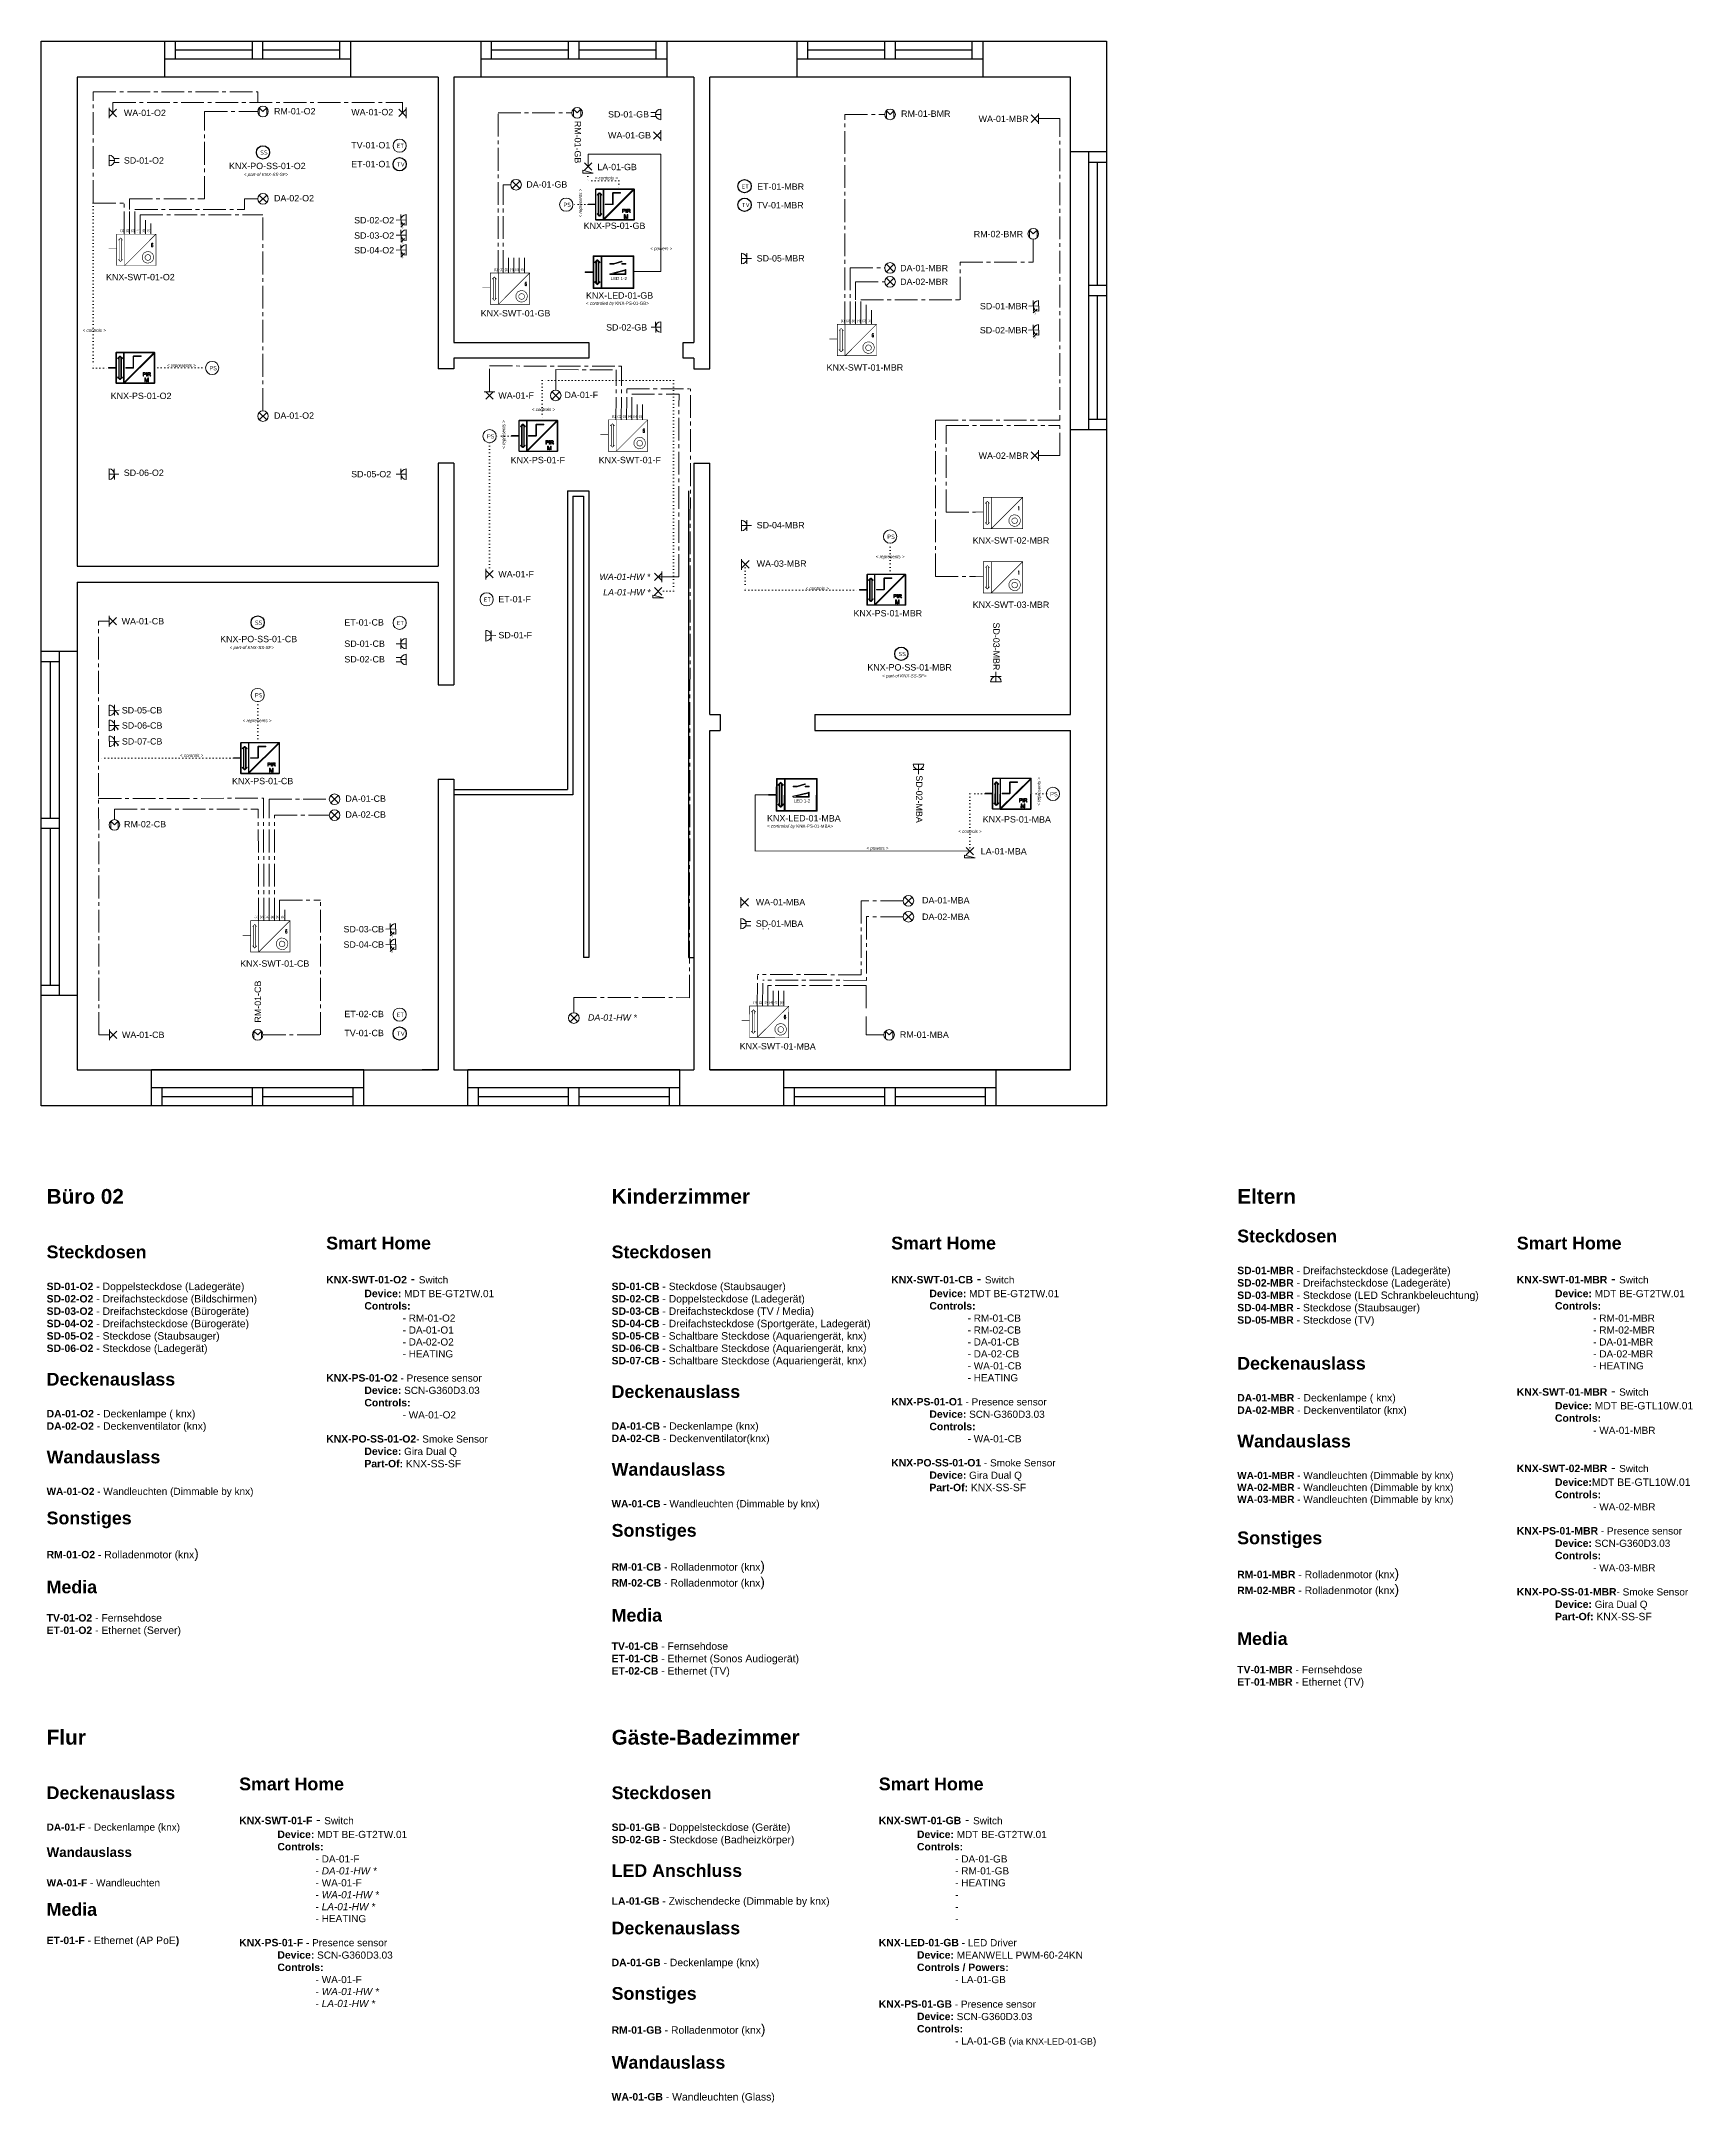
# Model space of a CAD drawing. Header units: millimetres. Extents: x 19292 to 34857, y 6929 to 26369.
import ezdxf
from ezdxf.enums import TextEntityAlignment as Align

# ---------------------------------------------------------------- set-up
doc = ezdxf.new("R2010")
doc.units = ezdxf.units.MM
doc.header["$LTSCALE"] = 10
doc.linetypes.add('AI-Linetype-20', pattern=[32.166085, 21.44411, -3.573992, 3.573992, -3.573992])
doc.linetypes.add('DOT2', pattern=[3.175, 0, -3.175])
for name, color, linetype in [('00-FP02-Walls', 7, 'Continuous'), ('00-FP02-Windows', 7, 'Continuous'), ('03-OG-CB-Outlets_Schematic', 7, 'Continuous'), ('03-OG-F-Outlets_Schematic', 7, 'Continuous'), ('03-OG-MBR-Outlets_Schematic', 7, 'Continuous'), ('03-OG-O2-Outlets_Schematic', 7, 'Continuous'), ('04-OG-CB-Media_Schematic', 7, 'Continuous'), ('04-OG-F-Light_Schematic', 7, 'Continuous'), ('04-OG-GB-Outlets_Schematics', 7, 'Continuous'), ('04-OG-MBR-Lights_Schematic', 7, 'Continuous'), ('04-OG-O2-Light_Schematic', 7, 'Continuous'), ('05-OG-CB-Light_Schematic', 7, 'Continuous'), ('05-OG-F-Media_Schematic', 7, 'Continuous'), ('05-OG-GB-Light_Schematic', 7, 'Continuous'), ('05-OG-MBA-Light_Schematic', 7, 'Continuous'), ('05-OG-MBA-Outlets_Schematic', 7, 'Continuous'), ('05-OG-MBR-Misc_Schematic', 7, 'Continuous'), ('05-OG-O2-Media_Schematic', 7, 'Continuous'), ('05-OG-O2-Misc_Schematic', 7, 'Continuous'), ('05-OG-O2-Smart_Home', 7, 'Continuous'), ('06-OF-F-Smart_Schematic', 7, 'Continuous'), ('06-OG-CB-Smart_Schematic', 7, 'Continuous'), ('06-OG-GB-Smart_Schematic', 7, 'Continuous'), ('06-OG-MBA-Smart_Schematic', 7, 'Continuous'), ('06-OG-MBR-Media_Schematic', 7, 'Continuous'), ('06-OG-O2-Smart_Schematic', 7, 'Continuous'), ('07-OG-CB-Misc_Schematic', 7, 'Continuous'), ('07-OG-F-Schematic_Description', 7, 'Continuous'), ('07-OG-GB-Misc_Schematic', 7, 'Continuous'), ('07-OG-MBA-Misc_Schematic', 7, 'Continuous'), ('07-OG-MBR-Smart_Schematic', 7, 'Continuous'), ('08-OG-CB-Schematic_Description', 7, 'Continuous'), ('08-OG-GB-Schematic_Description', 7, 'Continuous'), ('08-OG-MBR-Schematic_Description', 7, 'Continuous'), ('08-OG-O2-Schematic_Description', 7, 'Continuous')]:
    doc.layers.add(name, color=color, linetype=linetype)
doc.styles.add('ISO Proportional', font='isocp.shx')
doc.styles.add('SN0', font='ROMANS', dxfattribs={"width": 0.002083})
doc.styles.get("Standard").update_dxf_attribs({"font": 'Arial.ttf'})

msp = doc.modelspace()

# ---------------------------------------------------------------- texts
at = {"layer": '03-OG-CB-Outlets_Schematic', "color": 7, "char_height": 60, "attachment_point": 1}
for s, insert in [('SD-01-CB', (22149, 20718)), ('SD-02-CB', (22149, 20571)), ('SD-05-CB', (20051, 20090)), ('SD-06-CB', (20052, 19947)), ('SD-07-CB', (20052, 19797)), ('SD-03-CB', (22141, 18026)), ('SD-04-CB', (22141, 17881))]:
    msp.add_mtext_dynamic_manual_height_columns(s, width=466, gutter_width=12.5, heights=[0], dxfattribs=dict(at, insert=insert))
at = {"layer": '03-OG-CB-Outlets_Schematic', "color": 7, "lineweight": 15, "char_height": 20, "attachment_point": 1, "rotation": 0.3178}
for insert in [(22589, 17938), (22589, 17793)]:
    msp.add_mtext_dynamic_manual_height_columns('3', width=25, gutter_width=12.5, heights=[0], dxfattribs=dict(at, insert=insert))
at = {"layer": '03-OG-MBR-Outlets_Schematic', "color": 7, "char_height": 60, "attachment_point": 1}
for s, insert in [('SD-05-MBR', (26035, 24352)), ('SD-01-MBR', (28139, 23901)), ('SD-02-MBR', (28138, 23674)), ('SD-04-MBR', (26035, 21836))]:
    msp.add_mtext_dynamic_manual_height_columns(s, width=466, gutter_width=12.5, heights=[0], dxfattribs=dict(at, insert=insert))
at = {"layer": '03-OG-MBR-Outlets_Schematic', "color": 7, "lineweight": 15, "char_height": 20, "attachment_point": 1, "rotation": 0.3178}
for insert in [(28649, 23813), (28649, 23586)]:
    msp.add_mtext_dynamic_manual_height_columns('3', width=25, gutter_width=12.5, heights=[0], dxfattribs=dict(at, insert=insert))
at = {"layer": '03-OG-MBR-Outlets_Schematic', "color": 7, "insert": (28324, 20888), "char_height": 60, "attachment_point": 1, "rotation": 270}
msp.add_mtext_dynamic_manual_height_columns('SD-03-MBR', width=466, gutter_width=12.5, heights=[0], dxfattribs=at)
at = {"layer": '03-OG-O2-Outlets_Schematic', "color": 7, "char_height": 60, "attachment_point": 1}
for s, insert in [('SD-01-O2', (20071, 25275)), ('SD-02-O2', (22241, 24711)), ('SD-03-O2', (22241, 24567)), ('SD-04-O2', (22241, 24428)), ('SD-06-O2', (20070, 22330)), ('SD-05-O2', (22213, 22317))]:
    msp.add_mtext_dynamic_manual_height_columns(s, width=466, gutter_width=12.5, heights=[0], dxfattribs=dict(at, insert=insert))
at = {"layer": '03-OG-O2-Outlets_Schematic', "color": 7, "lineweight": 15, "char_height": 20, "attachment_point": 1, "rotation": 0.3178}
for insert in [(22689, 24624), (22689, 24479), (22689, 24340)]:
    msp.add_mtext_dynamic_manual_height_columns('3', width=25, gutter_width=12.5, heights=[0], dxfattribs=dict(at, insert=insert))
at = {"layer": '04-OG-CB-Media_Schematic', "color": 7, "char_height": 60, "attachment_point": 1}
for s, insert in [('ET-01-CB', (22149, 20919)), ('ET-02-CB', (22149, 17226)), ('TV-01-CB', (22149, 17047))]:
    msp.add_mtext_dynamic_manual_height_columns(s, width=466, gutter_width=12.5, heights=[0], dxfattribs=dict(at, insert=insert))
at = {"layer": '04-OG-CB-Media_Schematic', "color": 7, "lineweight": 20, "char_height": 40, "attachment_point": 1, "style": 'ISO Proportional'}
for insert in [(22644, 20903), (22644, 17208)]:
    msp.add_mtext_dynamic_manual_height_columns('ET', width=57, gutter_width=12.5, heights=[0], dxfattribs=dict(at, insert=insert))
at = {"layer": '04-OG-CB-Media_Schematic', "color": 7, "insert": (22644, 17030), "char_height": 40, "attachment_point": 1, "style": 'ISO Proportional'}
msp.add_mtext_dynamic_manual_height_columns('TV', width=57, gutter_width=12.5, heights=[0], dxfattribs=at)
at = {"layer": '04-OG-F-Light_Schematic', "color": 7, "char_height": 60, "attachment_point": 1}
for s, width, heights, insert in [('WA-01-F', 466, [0], (23600, 23059)), ('DA-01-F', 466, [0], (24224, 23064)), ('WA-01-F', 466, [0], (23600, 21374)), ('{\\fArial|b0|i1|c0|p34;WA-01-HW *}', 690, [0], (24553, 21349)), ('{\\fArial|b0|i1|c0|p34;LA-01-HW *}', 466, [0], (24588, 21203)), ('SD-01-F', 466, [0], (23601, 20799)), ('{\\fArial|b0|i1|c0|p34;DA-01-HW *}', 466, [61.3], (24445, 17193))]:
    msp.add_mtext_dynamic_manual_height_columns(s, width=width, gutter_width=12.5, heights=heights, dxfattribs=dict(at, insert=insert))
at = {"layer": '04-OG-GB-Outlets_Schematics', "color": 7, "char_height": 60, "attachment_point": 1}
for s, insert in [('SD-01-GB', (24634, 25710)), ('SD-02-GB', (24616, 23701))]:
    msp.add_mtext_dynamic_manual_height_columns(s, width=466, gutter_width=12.5, heights=[0], dxfattribs=dict(at, insert=insert))
at = {"layer": '04-OG-MBR-Lights_Schematic', "color": 7, "char_height": 60, "attachment_point": 1}
for s, insert in [('WA-01-MBR', (28127, 25667)), ('DA-01-MBR', (27387, 24260)), ('DA-02-MBR', (27387, 24131)), ('WA-02-MBR', (28127, 22491)), ('WA-03-MBR', (26035, 21473))]:
    msp.add_mtext_dynamic_manual_height_columns(s, width=466, gutter_width=12.5, heights=[0], dxfattribs=dict(at, insert=insert))
at = {"layer": '04-OG-O2-Light_Schematic', "color": 7, "char_height": 60, "attachment_point": 1}
for s, insert in [('WA-01-O2', (20071, 25724)), ('WA-01-O2', (22214, 25731)), ('DA-02-O2', (21486, 24919)), ('DA-01-O2', (21486, 22869))]:
    msp.add_mtext_dynamic_manual_height_columns(s, width=466, gutter_width=12.5, heights=[0], dxfattribs=dict(at, insert=insert))
at = {"layer": '05-OG-CB-Light_Schematic', "color": 7, "char_height": 60, "attachment_point": 1}
for s, insert in [('WA-01-CB', (20050, 20930)), ('DA-01-CB', (22159, 19257)), ('DA-02-CB', (22159, 19107)), ('WA-01-CB', (20053, 17030))]:
    msp.add_mtext_dynamic_manual_height_columns(s, width=466, gutter_width=12.5, heights=[0], dxfattribs=dict(at, insert=insert))
at = {"layer": '05-OG-F-Media_Schematic', "color": 7, "lineweight": 20, "insert": (23464, 21124), "char_height": 40, "attachment_point": 1, "style": 'ISO Proportional'}
msp.add_mtext_dynamic_manual_height_columns('ET', width=57, gutter_width=12.5, heights=[0], dxfattribs=at)
at = {"layer": '05-OG-F-Media_Schematic', "color": 7, "insert": (23600, 21138), "char_height": 60, "attachment_point": 1}
msp.add_mtext_dynamic_manual_height_columns('ET-01-F', width=466, gutter_width=12.5, heights=[0], dxfattribs=at)
at = {"layer": '05-OG-GB-Light_Schematic', "color": 7, "char_height": 60, "attachment_point": 1}
for s, insert in [('WA-01-GB', (24634, 25512)), ('LA-01-GB', (24533, 25213)), ('DA-01-GB', (23864, 25049))]:
    msp.add_mtext_dynamic_manual_height_columns(s, width=466, gutter_width=12.5, heights=[0], dxfattribs=dict(at, insert=insert))
at = {"layer": '05-OG-MBA-Light_Schematic', "color": 7, "char_height": 60, "attachment_point": 1, "rotation": 359.815}
for s, insert in [('LA-01-MBA', (28147, 18761)), ('WA-01-MBA', (26027, 18282)), ('DA-01-MBA', (27594, 18299)), ('DA-02-MBA', (27594, 18144))]:
    msp.add_mtext_dynamic_manual_height_columns(s, width=466, gutter_width=12.5, heights=[0], dxfattribs=dict(at, insert=insert))
at = {"layer": '05-OG-MBA-Outlets_Schematic', "color": 7, "char_height": 60, "attachment_point": 1}
for s, insert, rotation in [('SD-02-MBA', (27598, 19446), 269.815), ('SD-01-MBA', (26027, 18079), 359.815)]:
    msp.add_mtext_dynamic_manual_height_columns(s, width=466, gutter_width=12.5, heights=[0], dxfattribs=dict(at, insert=insert, rotation=rotation))
at = {"layer": '05-OG-MBR-Misc_Schematic', "color": 7, "lineweight": 15, "char_height": 60, "attachment_point": 1}
for s, width, insert in [('RM-01-BMR', 466, (27396, 25716)), ('RM-02-BMR', 391, (28081, 24581))]:
    msp.add_mtext_dynamic_manual_height_columns(s, width=width, gutter_width=12.5, heights=[0], dxfattribs=dict(at, insert=insert))
at = {"layer": '05-OG-O2-Media_Schematic', "color": 7, "char_height": 60, "attachment_point": 1}
for s, insert in [('TV-01-O1', (22214, 25419)), ('ET-01-O1', (22214, 25241))]:
    msp.add_mtext_dynamic_manual_height_columns(s, width=466, gutter_width=12.5, heights=[0], dxfattribs=dict(at, insert=insert))
at = {"layer": '05-OG-O2-Media_Schematic', "color": 7, "lineweight": 20, "insert": (22644, 25402), "char_height": 40, "attachment_point": 1, "style": 'ISO Proportional'}
msp.add_mtext_dynamic_manual_height_columns('ET', width=57, gutter_width=12.5, heights=[0], dxfattribs=at)
at = {"layer": '05-OG-O2-Media_Schematic', "color": 7, "insert": (22644, 25227), "char_height": 40, "attachment_point": 1, "style": 'ISO Proportional'}
msp.add_mtext_dynamic_manual_height_columns('TV', width=57, gutter_width=12.5, heights=[0], dxfattribs=at)
at = {"layer": '05-OG-O2-Misc_Schematic', "color": 7, "lineweight": 15, "insert": (21486, 25739), "char_height": 60, "attachment_point": 1}
msp.add_mtext_dynamic_manual_height_columns('RM-01-O2', width=391, gutter_width=12.5, heights=[0], dxfattribs=at)
at = {"layer": '05-OG-O2-Smart_Home', "color": 7, "insert": (21356, 25339), "char_height": 40, "attachment_point": 1, "style": 'ISO Proportional'}
msp.add_mtext_dynamic_manual_height_columns('SS', width=57, gutter_width=12.5, heights=[0], dxfattribs=at)
at = {"layer": '05-OG-O2-Smart_Home', "color": 7, "lineweight": 15, "insert": (20877, 23306), "char_height": 40, "attachment_point": 1, "style": 'ISO Proportional'}
msp.add_mtext_dynamic_manual_height_columns('PS', width=57, gutter_width=12.5, heights=[0], dxfattribs=at)
at = {"layer": '06-OF-F-Smart_Schematic', "color": 7, "linetype": 'Continuous', "lineweight": 15, "style": 'SN0', "width": 0.758019}
msp.add_text('6', height=34.5, dxfattribs=at).set_placement((24961, 22679), (24982, 22679), align=Align.FIT)
at = {"layer": '06-OF-F-Smart_Schematic', "color": 7, "lineweight": 15, "insert": (23635, 22495), "char_height": 30, "attachment_point": 1, "rotation": 90}
msp.add_mtext_dynamic_manual_height_columns('\\pxi-3,l4,t4;{\\fArial|b0|i1|c0|p34;< represents >}', width=329, gutter_width=12.5, heights=[0], dxfattribs=at)
at = {"layer": '06-OF-F-Smart_Schematic', "color": 7, "lineweight": 15, "attachment_point": 1}
for s, width, insert, char_height in [('\\pxi-3,l4,t4;{\\fArial|b0|i1|c0|p34;< controls >}', 278.64, (23886, 22912), 30), ('\\{1\\}', 36, (24672, 22842), 20), ('\\{2\\}', 36, (24723, 22842), 20), ('\\{3\\}', 36, (24772, 22842), 20), ('\\{4\\}', 36, (24823, 22842), 20), ('\\{5\\}', 36, (24872, 22842), 20), ('\\{6\\}', 36, (24923, 22842), 20), ('KNX-PS-01-F', 499.38, (23716, 22450), 60), ('KNX-SWT-01-F', 597, (24546, 22450), 60)]:
    msp.add_mtext_dynamic_manual_height_columns(s, width=width, gutter_width=12.5, heights=[0], dxfattribs=dict(at, insert=insert, char_height=char_height))
at = {"layer": '06-OF-F-Smart_Schematic', "color": 7, "lineweight": 15, "insert": (23492, 22663), "char_height": 40, "attachment_point": 1, "style": 'ISO Proportional'}
msp.add_mtext_dynamic_manual_height_columns('PS', width=57, gutter_width=12.5, heights=[0], dxfattribs=at)
at = {"layer": '06-OF-F-Smart_Schematic', "color": 7, "insert": (21158, 10446), "char_height": 90, "attachment_point": 1}
msp.add_mtext_dynamic_manual_height_columns('{\\fArial|b1|i0|c0|p34;\\H1.55556x;  }\\P\\P\\P{\\fArial|b1|i0|c0|p34;\\H1.33333x;Smart Home\\H0.75x;\\P}\\P{\\fArial|b1|i0|c0|p34;\\H0.77778x;KNX-SWT-01-F} - {\\H0.75x;Switch\\P^I\\fArial|b1|i0|c0|p34;\\H1.03704x;Device:\\fArial|b0|i0|c0|p34;\\H0.96429x; MDT BE-GT2TW.01\\P^I\\fArial|b1|i0|c0|p34;\\H1.03704x;Controls:\\fArial|b0|i0|c0|p34;\\H0.96429x;\\P^I^I- DA-01-F\\P^I^I- \\fArial|b0|i1|c0|p34;DA-01-HW *\\fArial|b0|i0|c0|p34;\\P^I^I- WA-01-F\\P^I^I- \\fArial|b0|i1|c0|p34;WA-01-HW *\\fArial|b0|i0|c0|p34;\\P^I^I- \\fArial|b0|i1|c0|p34;LA-01-HW *\\fArial|b0|i0|c0|p34;\\P^I^I- HEATING\\P\\P\\fArial|b1|i0|c0|p34;\\H1.03702x;KNX-PS-01-F\\fArial|b0|i0|c0|p34;\\H0.9643x; - Presence sensor\\P^I\\fArial|b1|i0|c0|p34;\\H1.03703x;Device:\\fArial|b0|i0|c0|p34;\\H0.96429x; SCN-G360D3.03\\P^I\\fArial|b1|i0|c0|p34;\\H1.03703x;Controls:\\P\\fArial|b0|i0|c0|p34;\\H0.96429x;^I^I- \\H0.99999x;WA-01-F\\P^I^I- \\fArial|b0|i1|c0|p34;\\H1.00002x;WA-01-HW *\\fArial|b0|i0|c0|p34;\\P^I^I- \\fArial|b0|i1|c0|p34;LA-01-HW *}', width=3565, gutter_width=12.5, heights=[0], dxfattribs=at)
at = {"layer": '06-OG-CB-Smart_Schematic', "color": 7, "linetype": 'Continuous', "lineweight": 15, "style": 'SN0', "width": 0.758019}
msp.add_text('6', height=34.5, dxfattribs=at).set_placement((21591, 17957), (21612, 17957), align=Align.FIT)
at = {"layer": '06-OG-CB-Smart_Schematic', "color": 7, "insert": (21306, 20906), "char_height": 40, "attachment_point": 1, "style": 'ISO Proportional'}
msp.add_mtext_dynamic_manual_height_columns('SS', width=57, gutter_width=12.5, heights=[0], dxfattribs=at)
at = {"layer": '06-OG-CB-Smart_Schematic', "color": 7, "lineweight": 15, "attachment_point": 1}
for s, width, heights, insert, char_height in [('KNX-PO-SS-01-CB', 435, [0], (20978, 20762), 60), ('\\pxi-3,l4,t4;{\\fArial|b0|i1|c0|p34;< part-of KNX-SS-SF>}', 486, [0], (21038, 20667), 30), ('\\pxi-3,l4,t4;{\\fArial|b0|i1|c0|p34;< represents >}', 329, [0], (21161, 19978), 30), ('\\pxi-3,l4,t4;{\\fArial|b0|i1|c0|p34;< controls >}', 278.64, [0], (20570, 19650), 30), ('KNX-PS-01-CB', 499.38, [0], (21090, 19423), 60), ('\\{1\\}', 36, [0], (21302, 18121), 20), ('\\{2\\}', 36, [0], (21353, 18121), 20), ('\\{3\\}', 36, [0], (21403, 18121), 20), ('\\{4\\}', 36, [0], (21454, 18121), 20), ('\\{5\\}', 36, [0], (21504, 18121), 20), ('\\{6\\}', 36, [0], (21556, 18121), 20), ('KNX-SWT-01-CB', 597, [62], (21167, 17702), 60)]:
    msp.add_mtext_dynamic_manual_height_columns(s, width=width, gutter_width=12.5, heights=heights, dxfattribs=dict(at, insert=insert, char_height=char_height))
at = {"layer": '06-OG-CB-Smart_Schematic', "color": 7, "lineweight": 15, "insert": (21306, 20222), "char_height": 40, "attachment_point": 1, "style": 'ISO Proportional'}
msp.add_mtext_dynamic_manual_height_columns('PS', width=57, gutter_width=12.5, heights=[0], dxfattribs=at)
at = {"layer": '06-OG-CB-Smart_Schematic', "color": 7, "insert": (27303, 15546), "char_height": 90, "attachment_point": 1}
msp.add_mtext_dynamic_manual_height_columns('{\\fArial|b1|i0|c0|p34;\\H1.55556x;  }\\P\\P\\P{\\fArial|b1|i0|c0|p34;\\H1.33333x;Smart Home\\H0.75x;\\P}\\P{\\fArial|b1|i0|c0|p34;\\H0.77778x;KNX-SWT-01-CB} - {\\H0.75x;Switch\\P^I\\fArial|b1|i0|c0|p34;\\H1.03704x;Device:\\fArial|b0|i0|c0|p34;\\H0.96429x; MDT BE-GT2TW.01\\P^I\\fArial|b1|i0|c0|p34;\\H1.03704x;Controls:\\fArial|b0|i0|c0|p34;\\H0.96429x;\\P^I^I- RM-01-CB\\P^I^I- RM-02-CB\\P^I^I- DA-01-CB\\P^I^I- DA-02-CB\\P^I^I- WA-01-CB\\P^I^I- HEATING\\H0.99999x;\\P\\H1.00001x;\\P\\fArial|b1|i0|c0|p34;\\H1.03702x;KNX-PS-01-O1\\fArial|b0|i0|c0|p34;\\H0.9643x; - Presence sensor\\P^I\\fArial|b1|i0|c0|p34;\\H1.03703x;Device:\\fArial|b0|i0|c0|p34;\\H0.96429x; SCN-G360D3.03\\P^I\\fArial|b1|i0|c0|p34;\\H1.03703x;Controls:\\P\\fArial|b0|i0|c0|p34;\\H0.96429x;^I^I- \\H0.99999x;WA-01-CB\\H1.00001x;\\P^I\\P\\fArial|b1|i0|c0|p34;\\H1.03701x;KNX-PO-SS-01-O1\\fArial|b0|i0|c0|p34;\\H0.9643x; - Smoke Sensor\\P^I\\fArial|b1|i0|c0|p34;\\H1.03703x;Device:\\fArial|b0|i0|c0|p34;\\H0.96429x; Gira Dual Q\\P^I\\fArial|b1|i0|c0|p34;\\H1.03704x;Part-Of:\\fArial|b0|i0|c0|p34;\\H0.96428x; \\H1.03703x;KNX-SS-SF}', width=3565, gutter_width=12.5, heights=[0], dxfattribs=at)
at = {"layer": '06-OG-GB-Smart_Schematic', "color": 7, "linetype": 'Continuous', "lineweight": 15, "style": 'SN0', "width": 0.758019}
msp.add_text('6', height=34.5, dxfattribs=at).set_placement((23849, 24063), (23870, 24063), align=Align.FIT)
at = {"layer": '06-OG-GB-Smart_Schematic', "color": 7, "lineweight": 15, "attachment_point": 1}
for s, width, heights, insert, char_height in [('\\pxi-3,l4,t4;{\\fArial|b0|i1|c0|p34;< controls >}', 278.64, [0], (24479, 25095), 30), ('KNX-PS-01-GB', 499.38, [0], (24404, 24659), 60), ('\\pxi-3,l4,t4;{\\fArial|b0|i1|c0|p34;< powers >}', 257.97, [0], (25002, 24429), 30), ('\\{1\\}', 36, [0], (23560, 24226), 20), ('\\{2\\}', 36, [0], (23611, 24226), 20), ('\\{3\\}', 36, [0], (23659, 24226), 20), ('\\{4\\}', 36, [0], (23710, 24226), 20), ('\\{5\\}', 36, [0], (23760, 24227), 20), ('\\{6\\}', 36, [0], (23810, 24227), 20), ('LED 1-2', 172, [58], (24659, 24147), 30), ('{\\fArial|b0|i1|c0|p34;< controled by }KNX-PS-01-GB{\\fArial|b0|i1|c0|p34;>}', 630, [0], (24426, 23913), 30), ('KNX-LED-01-GB', 597, [0], (24426, 24002), 60), ('KNX-SWT-01-GB', 597, [0], (23434, 23834), 60)]:
    msp.add_mtext_dynamic_manual_height_columns(s, width=width, gutter_width=12.5, heights=heights, dxfattribs=dict(at, insert=insert, char_height=char_height))
at = {"layer": '06-OG-GB-Smart_Schematic', "color": 7, "lineweight": 15, "insert": (24358, 24678), "char_height": 30, "attachment_point": 1, "rotation": 90}
msp.add_mtext_dynamic_manual_height_columns('\\pxi-3,l4,t4;{\\fArial|b0|i1|c0|p34;< represents >}', width=329, gutter_width=12.5, heights=[0], dxfattribs=at)
at = {"layer": '06-OG-GB-Smart_Schematic', "color": 7, "lineweight": 15, "insert": (24214, 24846), "char_height": 40, "attachment_point": 1, "style": 'ISO Proportional'}
msp.add_mtext_dynamic_manual_height_columns('PS', width=57, gutter_width=12.5, heights=[0], dxfattribs=at)
at = {"layer": '06-OG-GB-Smart_Schematic', "color": 7, "insert": (27186, 10446), "char_height": 90, "attachment_point": 1}
msp.add_mtext_dynamic_manual_height_columns('{\\fArial|b1|i0|c0|p34;\\H1.55556x;  }\\P\\P\\P{\\fArial|b1|i0|c0|p34;\\H1.33333x;Smart Home\\H0.75x;\\P}\\P{\\fArial|b1|i0|c0|p34;\\H0.77778x;KNX-SWT-01-GB} - {\\H0.75x;Switch\\P^I\\fArial|b1|i0|c0|p34;\\H1.03704x;Device:\\fArial|b0|i0|c0|p34;\\H0.96429x; \\H1.00001x;MDT BE-GT2TW.01\\P\\H0.99999x;^I\\fArial|b1|i0|c0|p34;\\H1.03704x;Controls:\\fArial|b0|i0|c0|p34;\\H0.96429x;\\P^I^I- DA-01-GB\\P^I^I- RM-01-GB\\P^I^I- HEATING\\P^I^I- \\P^I^I-\\P^I^I-\\P\\P\\fArial|b1|i0|c0|p34;\\H1.03702x;KNX-LED-01-GB\\fArial|b0|i0|c0|p34;\\H0.9643x; - LED Driver\\P^I\\fArial|b1|i0|c0|p34;\\H1.03702x;Device:\\fArial|b0|i0|c0|p34;\\H0.9643x; MEANWELL PWM-60-24KN\\P^I\\fArial|b1|i0|c0|p34;\\H1.03702x;Controls / Powers:\\P\\fArial|b0|i0|c0|p34;\\H0.9643x;^I^I- LA-01-GB\\P\\fArial|b1|i0|c0|p34;\\H1.03702x;\\PKNX-PS-01-GB\\fArial|b0|i0|c0|p34;\\H0.9643x; - Presence sensor\\P^I\\fArial|b1|i0|c0|p34;\\H1.03703x;Device:\\fArial|b0|i0|c0|p34;\\H0.96429x; SCN-G360D3.03\\P^I\\fArial|b1|i0|c0|p34;\\H1.03703x;Controls:\\P\\fArial|b0|i0|c0|p34;\\H0.96429x;^I^I- LA-01-GB (\\H0.88888x;via KNX-LED-01-GB\\H1.12502x;)}', width=3565, gutter_width=12.5, heights=[0], dxfattribs=at)
at = {"layer": '06-OG-MBA-Smart_Schematic', "color": 7, "linetype": 'Continuous', "lineweight": 15, "style": 'SN0', "width": 0.758019}
msp.add_text('6', height=34.5, rotation=359.63, dxfattribs=at).set_placement((26291, 17150), (26312, 17150), align=Align.FIT)
at = {"layer": '06-OG-MBA-Smart_Schematic', "color": 7, "lineweight": 15, "attachment_point": 1}
for s, width, heights, insert, char_height, rotation in [('\\pxi-3,l4,t4;{\\fArial|b0|i1|c0|p34;< represents >}', 329, [0], (28677, 19130), 30, 89.63), ('KNX-LED-01-MBA', 597, [0], (26133, 19073), 60, 359.815), ('LED 1-2', 172, [58], (26386, 19220), 30, 359.815), ('KNX-PS-01-MBA', 499.38, [0], (28166, 19064), 60, 359.63), ('{\\fArial|b0|i1|c0|p34;< controled by }KNX-PS-01-MBA{\\fArial|b0|i1|c0|p34;>}', 630, [0], (26133, 18984), 30, 359.815), ('\\pxi-3,l4,t4;{\\fArial|b0|i1|c0|p34;< controls >}', 278.64, [0], (27906, 18934), 30, 359.63), ('\\pxi-3,l4,t4;{\\fArial|b0|i1|c0|p34;< powers >}', 257.97, [0], (27040, 18776), 30, 359.815), ('\\{1\\}', 36, [0], (26003, 17316), 20, 359.63), ('\\{2\\}', 36, [0], (26054, 17315), 20, 359.63), ('\\{3\\}', 36, [0], (26103, 17315), 20, 359.63), ('\\{4\\}', 36, [0], (26154, 17315), 20, 359.63), ('\\{5\\}', 36, [0], (26203, 17315), 20, 359.63), ('\\{6\\}', 36, [0], (26254, 17314), 20, 359.63), ('KNX-SWT-01-MBA', 597, [0], (25875, 16924), 60, 359.63)]:
    msp.add_mtext_dynamic_manual_height_columns(s, width=width, gutter_width=12.5, heights=heights, dxfattribs=dict(at, insert=insert, char_height=char_height, rotation=rotation))
at = {"layer": '06-OG-MBA-Smart_Schematic', "color": 7, "lineweight": 15, "insert": (28801, 19289), "char_height": 40, "attachment_point": 1, "rotation": 359.63, "style": 'ISO Proportional'}
msp.add_mtext_dynamic_manual_height_columns('PS', width=57, gutter_width=12.5, heights=[0], dxfattribs=at)
at = {"layer": '06-OG-MBR-Media_Schematic', "color": 7, "char_height": 40, "attachment_point": 1, "style": 'ISO Proportional'}
for s, insert in [('ET', (25895, 25020)), ('TV', (25895, 24845))]:
    msp.add_mtext_dynamic_manual_height_columns(s, width=57, gutter_width=12.5, heights=[0], dxfattribs=dict(at, insert=insert))
at = {"layer": '06-OG-MBR-Media_Schematic', "color": 7, "char_height": 60, "attachment_point": 1}
for s, insert in [('\\pxqr;ET-01-MBR', (26016, 25028)), ('TV-01-MBR', (26035, 24853))]:
    msp.add_mtext_dynamic_manual_height_columns(s, width=466, gutter_width=12.5, heights=[0], dxfattribs=dict(at, insert=insert))
at = {"layer": '06-OG-O2-Smart_Schematic', "color": 7, "insert": (21978, 15546), "char_height": 90, "attachment_point": 1}
msp.add_mtext_dynamic_manual_height_columns('{\\fArial|b1|i0|c0|p34;\\H1.55556x;  }\\P\\P\\P{\\fArial|b1|i0|c0|p34;\\H1.33333x;Smart Home\\H0.75x;\\P}\\P{\\fArial|b1|i0|c0|p34;\\H0.77778x;KNX-SWT-01-O2} - {\\H0.75x;Switch\\P^I\\fArial|b1|i0|c0|p34;\\H1.03704x;Device:\\fArial|b0|i0|c0|p34;\\H0.96429x; MDT BE-GT2TW.01\\P^I\\fArial|b1|i0|c0|p34;\\H1.03704x;Controls:\\fArial|b0|i0|c0|p34;\\H0.96429x;\\P^I^I- RM-01-O2\\P^I^I- DA-01-O1\\P^I^I- DA-02-O2\\P^I^I- HEATING\\H0.99999x;\\P\\H1.00001x;\\P\\fArial|b1|i0|c0|p34;\\H1.03702x;KNX-PS-01-O2\\fArial|b0|i0|c0|p34;\\H0.9643x; - Presence sensor\\P^I\\fArial|b1|i0|c0|p34;\\H1.03703x;Device:\\fArial|b0|i0|c0|p34;\\H0.96429x; SCN-G360D3.03\\P^I\\fArial|b1|i0|c0|p34;\\H1.03703x;Controls:\\P\\fArial|b0|i0|c0|p34;\\H0.96429x;^I^I- \\H0.99999x;WA-01-O2\\H1.00001x;\\P^I\\P\\fArial|b1|i0|c0|p34;\\H1.03701x;KNX-PO-SS-01-O2\\fArial|b0|i0|c0|p34;\\H0.9643x;- Smoke Sensor\\P^I\\fArial|b1|i0|c0|p34;\\H1.03703x;Device:\\fArial|b0|i0|c0|p34;\\H0.96429x; Gira Dual Q\\P^I\\fArial|b1|i0|c0|p34;\\H1.03704x;Part-Of:\\fArial|b0|i0|c0|p34;\\H0.96428x; \\H1.03703x;KNX-SS-SF}', width=3565, gutter_width=12.5, heights=[0], dxfattribs=at)
at = {"layer": '07-OG-CB-Misc_Schematic', "color": 7, "lineweight": 15, "insert": (20073, 19016), "char_height": 60, "attachment_point": 1}
msp.add_mtext_dynamic_manual_height_columns('RM-02-CB', width=391, gutter_width=12.5, heights=[0], dxfattribs=at)
at = {"layer": '07-OG-CB-Misc_Schematic', "color": 7, "lineweight": 15, "insert": (21303, 17115), "char_height": 60, "attachment_point": 1, "rotation": 90}
msp.add_mtext_dynamic_manual_height_columns('RM-01-CB', width=391, gutter_width=12.5, heights=[0], dxfattribs=at)
at = {"layer": '07-OG-F-Schematic_Description', "color": 7, "insert": (19343, 10446), "char_height": 90, "attachment_point": 1}
msp.add_mtext_dynamic_manual_height_columns('{\\fArial|b1|i0|c0|p34;\\H1.55556x;Flur\\fArial|b0|i0|c0|p34;\\H0.64286x;\\P}\\P\\P{\\fArial|b1|i0|c0|p34;\\H1.33334x;Deckenauslass}\\P\\P{\\fArial|b1|i0|c0|p34;\\H0.75x;DA-01-F\\fArial|b0|i0|c0|p34; - Deckenlampe (knx)\\P\\P\\fArial|b1|i0|c0|p34;\\H1.33333x;Wandauslass}\\P\\P{\\fArial|b1|i0|c0|p34;\\H0.75x;WA\\H1.00002x;-0\\H0.99998x;1\\H1.00002x;-F\\fArial|b0|i0|c0|p34;\\H0.99998x; - Wandleuchten\\P\\P\\fArial|b1|i0|c0|p34;\\H1.77776x;Media\\H0.58332x;\\P\\P\\H1x;ET-01-\\H1.00003x;F\\H0.99997x; \\fArial|b0|i0|c0|p34;- Ethernet (\\H0.99999x;AP PoE\\fArial|b1|i0|c0|p34;\\H1.00001x;)}', width=2524.96, gutter_width=12.5, heights=[0], dxfattribs=at)
at = {"layer": '07-OG-GB-Misc_Schematic', "color": 7, "lineweight": 15, "insert": (24379, 25618), "char_height": 60, "attachment_point": 1, "rotation": 270}
msp.add_mtext_dynamic_manual_height_columns('RM-01-GB', width=391, gutter_width=12.5, heights=[0], dxfattribs=at)
at = {"layer": '07-OG-MBA-Misc_Schematic', "color": 7, "lineweight": 15, "insert": (27385, 17032), "char_height": 60, "attachment_point": 1, "rotation": 359.815}
msp.add_mtext_dynamic_manual_height_columns('RM-01-MBA', width=376.93, gutter_width=12.5, heights=[0], dxfattribs=at)
at = {"layer": '07-OG-MBR-Smart_Schematic', "color": 7, "linetype": 'Continuous', "lineweight": 15, "style": 'SN0'}
for s, width, p, p2 in [('6', 0.758019, (27118, 23579), (27139, 23579)), ('1', 1.171483, (28495, 21948), (28517, 21948)), ('1', 1.171483, (28495, 21342), (28517, 21342))]:
    msp.add_text(s, height=34.5, dxfattribs=dict(at, width=width)).set_placement(p, p2, align=Align.FIT)
at = {"layer": '07-OG-MBR-Smart_Schematic', "color": 7, "lineweight": 15, "attachment_point": 1}
for s, width, heights, insert, char_height in [('\\{1\\}', 36, [0], (26829, 23742), 20), ('\\{2\\}', 36, [0], (26880, 23742), 20), ('\\{3\\}', 36, [0], (26930, 23742), 20), ('\\{4\\}', 36, [0], (26981, 23742), 20), ('\\{5\\}', 36, [0], (27031, 23742), 20), ('\\{6\\}', 36, [0], (27083, 23742), 20), ('KNX-SWT-01-MBR', 597, [62], (26694, 23323), 60), ('KNX-SWT-02-MBR', 597, [62], (28071, 21692), 60), ('\\pxi-3,l4,t4;{\\fArial|b0|i1|c0|p34;< represents >}', 329, [0], (27128, 21524), 30), ('\\pxi-3,l4,t4;{\\fArial|b0|i1|c0|p34;< controls >}', 278.64, [0], (26466, 21225), 30), ('KNX-PS-01-MBR', 499.38, [0], (26947, 21005), 60), ('KNX-SWT-03-MBR', 597, [62], (28071, 21086), 60), ('KNX-PO-SS-01-MBR', 435, [62.1], (27078, 20495), 60), ('\\pxi-3,l4,t4;{\\fArial|b0|i1|c0|p34;< part-of KNX-SS-SF>}', 486, [0], (27188, 20400), 30)]:
    msp.add_mtext_dynamic_manual_height_columns(s, width=width, gutter_width=12.5, heights=heights, dxfattribs=dict(at, insert=insert, char_height=char_height))
at = {"layer": '07-OG-MBR-Smart_Schematic', "color": 7, "lineweight": 15, "insert": (27266, 21716), "char_height": 40, "attachment_point": 1, "style": 'ISO Proportional'}
msp.add_mtext_dynamic_manual_height_columns('PS', width=57, gutter_width=12.5, heights=[0], dxfattribs=at)
at = {"layer": '07-OG-MBR-Smart_Schematic', "color": 7, "insert": (27372, 20611), "char_height": 40, "attachment_point": 1, "style": 'ISO Proportional'}
msp.add_mtext_dynamic_manual_height_columns('SS', width=57, gutter_width=12.5, heights=[0], dxfattribs=at)
at = {"layer": '07-OG-MBR-Smart_Schematic', "color": 7, "insert": (33199, 15546), "char_height": 90, "attachment_point": 1}
msp.add_mtext_dynamic_manual_height_columns('{\\fArial|b1|i0|c0|p34;\\H1.55556x;  }\\P\\P\\P{\\fArial|b1|i0|c0|p34;\\H1.33333x;Smart Home\\H0.75x;\\P}\\P{\\fArial|b1|i0|c0|p34;\\H0.77778x;KNX-SWT-01-MBR} - {\\H0.75x;Switch\\P^I\\fArial|b1|i0|c0|p34;\\H1.03704x;Device:\\fArial|b0|i0|c0|p34;\\H0.96429x; MDT BE-GT2TW.01\\P^I\\fArial|b1|i0|c0|p34;\\H1.03704x;Controls:\\fArial|b0|i0|c0|p34;\\H0.96429x;\\P^I^I- RM-01-MBR\\P^I^I- RM-02-MBR\\P^I^I- DA-01-MBR\\P^I^I- DA-02-MBR\\P^I^I- HEATING\\H0.99999x;\\P\\P\\fArial|b1|i0|c0|p34;\\H1.03704x;KNX-SWT-01-MBR\\fArial|b0|i0|c0|p34;\\H1.28571x; - \\H0.75x;Switch\\P^I\\fArial|b1|i0|c0|p34;\\H1.03704x;Device:\\fArial|b0|i0|c0|p34;\\H0.96429x; \\H1.03702x;MDT BE-GTL10W.01\\P\\H0.9643x;^I\\fArial|b1|i0|c0|p34;\\H1.03704x;Controls:\\fArial|b0|i0|c0|p34;\\H0.96429x;\\P\\H1x;^I^I- WA-01-MBR\\H0.99999x;\\P\\H1x;\\P\\P\\fArial|b1|i0|c0|p34;\\H1.03704x;KNX-SWT-02-MBR\\fArial|b0|i0|c0|p34;\\H1.28571x; - \\H0.75x;Switch\\P^I\\fArial|b1|i0|c0|p34;\\H1.03704x;Device:\\fArial|b0|i0|c0|p34;\\H0.99999x;MDT BE-GTL10W.01\\H0.9643x;\\P^I\\fArial|b1|i0|c0|p34;\\H1.03704x;Controls:\\fArial|b0|i0|c0|p34;\\H0.96429x;\\P^I^I- WA-02-MBR\\H0.99999x;\\P\\H1.00001x;\\P\\fArial|b1|i0|c0|p34;\\H1.03702x;KNX-PS-01-MBR\\fArial|b0|i0|c0|p34;\\H0.9643x; - Presence sensor\\P^I\\fArial|b1|i0|c0|p34;\\H1.03703x;Device:\\fArial|b0|i0|c0|p34;\\H0.96429x; SCN-G360D3.03\\P^I\\fArial|b1|i0|c0|p34;\\H1.03703x;Controls:\\P\\fArial|b0|i0|c0|p34;\\H0.96429x;^I^I- \\H0.99999x;WA-03-MBR\\H1.00001x;\\P^I\\P\\fArial|b1|i0|c0|p34;\\H1.03701x;KNX-PO-SS-01-MBR\\fArial|b0|i0|c0|p34;\\H0.9643x;- Smoke Sensor\\P^I\\fArial|b1|i0|c0|p34;\\H1.03703x;Device:\\fArial|b0|i0|c0|p34;\\H0.96429x; Gira Dual Q\\P^I\\fArial|b1|i0|c0|p34;\\H1.03704x;Part-Of:\\fArial|b0|i0|c0|p34;\\H0.96428x; \\H1.03703x;KNX-SS-SF}', width=3565, gutter_width=12.5, heights=[0], dxfattribs=at)
at = {"layer": '08-OG-CB-Schematic_Description', "color": 7, "insert": (24668, 15546), "char_height": 90, "attachment_point": 1}
msp.add_mtext_dynamic_manual_height_columns('{\\fArial|b1|i0|c0|p34;\\H1.55556x;Kinderzimmer}\\P\\P\\P{\\fArial|b1|i0|c0|p34;\\H1.33333x;Steckdosen\\H0.75x;\\P}\\P{\\fArial|b1|i0|c0|p34;\\H0.77778x;SD-01-CB\\fArial|b0|i0|c0|p34; - Steckdose (Staubsauger)\\P\\fArial|b1|i0|c0|p34;SD-02-CB\\fArial|b0|i0|c0|p34; - Doppelsteckdose (Ladegerät)\\P\\fArial|b1|i0|c0|p34;SD-03-CB\\fArial|b0|i0|c0|p34; - Dreifachsteckdose (TV / Media)\\P\\fArial|b1|i0|c0|p34;SD-04-CB\\fArial|b0|i0|c0|p34; - Dreifachsteckdose (Sportgeräte, Ladegerät)\\P\\fArial|b1|i0|c0|p34;SD-05-CB\\fArial|b0|i0|c0|p34; - Schaltbare Steckdose (Aquariengerät, knx)\\P\\fArial|b1|i0|c0|p34;SD-06-CB\\fArial|b0|i0|c0|p34; - Schaltbare Steckdose (Aquariengerät, knx)\\P\\fArial|b1|i0|c0|p34;SD-07-CB\\fArial|b0|i0|c0|p34; - Schaltbare Steckdose (Aquariengerät, knx)}\\P\\P{\\fArial|b1|i0|c0|p34;\\H1.33333x;Deckenauslass}\\P\\P{\\fArial|b1|i0|c0|p34;\\H0.77778x;DA-01-CB\\fArial|b0|i0|c0|p34; - Deckenlampe (knx)\\P\\fArial|b1|i0|c0|p34;DA-02-CB\\fArial|b0|i0|c0|p34; - Deckenventilator(knx)\\H1.28571x;\\P\\P\\fArial|b1|i0|c0|p34;\\H1.33333x;Wandauslass\\fArial|b0|i0|c0|p34;\\P\\H0.75x;\\P\\fArial|b1|i0|c0|p34;\\H0.75x;WA-01-CB\\fArial|b0|i0|c0|p34; - Wandleuchten (Dimmable by knx)\\P\\P\\fArial|b1|i0|c0|p34;\\H1.7778x;Sonstiges\\P\\fArial|b0|i0|c0|p34;\\H0.74999x;\\P\\fArial|b1|i0|c0|p34;\\H0.77778x;RM-01-CB\\fArial|b0|i0|c0|p34; - Rolladenmotor (knx\\H1.28571x;)\\P\\fArial|b1|i0|c0|p34;\\H0.77778x;RM-02-CB\\fArial|b0|i0|c0|p34; - Rolladenmotor (knx\\H1.28571x;)\\P\\P\\fArial|b1|i0|c0|p34;\\H1.33333x;Media\\H0.58332x;\\P\\PTV-01-\\H1.00003x;CB\\H0.99997x; \\fArial|b0|i0|c0|p34;- Fernsehdose\\fArial|b1|i0|c0|p34;\\PET-01-\\H1.00003x;CB\\H0.99997x; \\fArial|b0|i0|c0|p34;- Ethernet (Sonos Audiogerät)\\P\\fArial|b1|i0|c0|p34;ET-02-\\H1.00003x;CB\\H0.99997x; \\fArial|b0|i0|c0|p34;- Ethernet (\\H0.99999x;TV\\H1.00001x;)}', width=3097.52, gutter_width=12.5, heights=[5802], dxfattribs=at)
at = {"layer": '08-OG-GB-Schematic_Description', "color": 7, "insert": (24668, 10446), "char_height": 90, "attachment_point": 1}
msp.add_mtext_dynamic_manual_height_columns('{\\fArial|b1|i0|c0|p34;\\H1.55556x;Gäste-Badezimmer}\\P\\P\\P{\\fArial|b1|i0|c0|p34;\\H1.33333x;Steckdosen\\H0.75x;\\P}\\P{\\fArial|b1|i0|c0|p34;\\H0.77778x;SD-01-GB\\fArial|b0|i0|c0|p34; - Doppelsteckdose (Geräte)}\\P{\\fArial|b1|i0|c0|p34;\\H0.77778x;SD-02-GB\\fArial|b0|i0|c0|p34; - Steckdose (Badheizkörper)}\\P\\P{\\fArial|b1|i0|c0|p34;\\H1.33333x;LED Anschluss\\H0.75x;\\P\\fArial|b0|i0|c0|p34;\\H0.75x;\\P\\fArial|b1|i0|c0|p34;\\H1.03704x;LA-01-GB\\fArial|b0|i0|c0|p34; - Zwischendecke (Dimmable by knx)}\\P{\\H0.75x;\\P\\fArial|b1|i0|c0|p34;\\H1.77778x;Deckenauslass}\\P\\P{\\fArial|b1|i0|c0|p34;\\H0.77778x;DA-01-GB\\fArial|b0|i0|c0|p34; - Deckenlampe (knx)\\P}\\P{\\fArial|b1|i0|c0|p34;\\H1.33335x;Sonstiges\\P\\fArial|b0|i0|c0|p34;\\H0.74999x;\\P\\fArial|b1|i0|c0|p34;\\H0.77778x;RM-01-GB\\fArial|b0|i0|c0|p34; - Rolladenmotor (knx\\H1.28571x;)}\\P\\P{\\fArial|b1|i0|c0|p34;\\H1.33333x;Wandauslass\\fArial|b0|i0|c0|p34;\\P}\\P{\\fArial|b1|i0|c0|p34;\\H0.77778x;WA-01-GB\\fArial|b0|i0|c0|p34; - Wandleuchten (Glass)}', width=2884.83, gutter_width=12.5, heights=[0], dxfattribs=at)
at = {"layer": '08-OG-MBR-Schematic_Description', "color": 7, "insert": (30564, 15546), "char_height": 90, "attachment_point": 1}
msp.add_mtext_dynamic_manual_height_columns('{\\fArial|b1|i0|c0|p34;\\H1.55556x;Eltern}\\P\\P{\\fArial|b1|i0|c0|p34;\\H1.33333x;Steckdosen\\H0.75x;\\P}\\P{\\fArial|b1|i0|c0|p34;\\H0.77778x;SD-01-MBR\\fArial|b0|i0|c0|p34; - Dreifachsteckdose (Ladegeräte)\\P\\fArial|b1|i0|c0|p34;SD-02-MBR\\fArial|b0|i0|c0|p34; - Dreifachsteckdose (Ladegeräte)\\P\\fArial|b1|i0|c0|p34;SD-03-MBR\\fArial|b0|i0|c0|p34; - Steckdose (LED Schrankbeleuchtung)\\P\\fArial|b1|i0|c0|p34;SD-04-MBR\\fArial|b0|i0|c0|p34; - Steckdose (Staubsauger)\\P\\fArial|b1|i0|c0|p34;SD-05-MBR\\fArial|b0|i0|c0|p34; - Steckdose (TV)\\P\\P}\\P{\\fArial|b1|i0|c0|p34;\\H1.33333x;Deckenauslass}\\P\\P{\\fArial|b1|i0|c0|p34;\\H0.77778x;DA-01-MBR\\fArial|b0|i0|c0|p34; - Deckenlampe ( knx)\\P\\fArial|b1|i0|c0|p34;DA-02-MBR\\fArial|b0|i0|c0|p34; - Deckenventilator (knx)\\H1.28571x;\\P\\P\\fArial|b1|i0|c0|p34;\\H1.33333x;Wandauslass\\fArial|b0|i0|c0|p34;\\P\\H0.75x;\\P\\fArial|b1|i0|c0|p34;\\H0.75x;WA-01-MBR\\fArial|b0|i0|c0|p34; - Wandleuchten (Dimmable by knx)\\P\\fArial|b1|i0|c0|p34;WA-02-MBR\\fArial|b0|i0|c0|p34; - Wandleuchten (Dimmable by knx)\\P\\fArial|b1|i0|c0|p34;WA-03-MBR\\fArial|b0|i0|c0|p34; - Wandleuchten (Dimmable by knx)\\P\\P\\P\\fArial|b1|i0|c0|p34;\\H1.7778x;Sonstiges\\P\\fArial|b0|i0|c0|p34;\\H0.74999x;\\P\\fArial|b1|i0|c0|p34;\\H0.77778x;RM-01-MBR\\fArial|b0|i0|c0|p34; - Rolladenmotor (knx\\H1.28571x;)\\P\\fArial|b1|i0|c0|p34;\\H0.77778x;RM-02-MBR\\fArial|b0|i0|c0|p34; - Rolladenmotor (knx\\H1.28571x;)\\P\\P\\P\\fArial|b1|i0|c0|p34;\\H1.33333x;Media\\H0.58332x;\\P\\PTV-01-\\H1.00003x;MBR\\H0.99997x; \\fArial|b0|i0|c0|p34;- Fernsehdose\\fArial|b1|i0|c0|p34;\\PET-01-\\H1.00003x;MBR\\H0.99997x; \\fArial|b0|i0|c0|p34;- Ethernet (\\H0.99999x;TV\\H1.00001x;)\\P\\H0.96429x;\\P    }', width=3097.52, gutter_width=12.5, heights=[5802], dxfattribs=at)
at = {"layer": '08-OG-O2-Schematic_Description', "color": 7, "linetype": 'Continuous', "lineweight": 15, "style": 'SN0', "width": 0.758019}
msp.add_text('6', height=34.5, dxfattribs=at).set_placement((20327, 24430), (20348, 24430), align=Align.FIT)
at = {"layer": '08-OG-O2-Schematic_Description', "color": 7, "lineweight": 15, "attachment_point": 1}
for s, width, heights, insert, char_height in [('KNX-PO-SS-01-O2', 435, [62.1], (21062, 25223), 60), ('\\pxi-3,l4,t4;{\\fArial|b0|i1|c0|p34;< part-of KNX-SS-SF>}', 486, [0], (21172, 25128), 30), ('\\{1\\}', 36, [0], (20038, 24594), 20), ('\\{2\\}', 36, [0], (20089, 24594), 20), ('\\{3\\}', 36, [0], (20139, 24594), 20), ('\\{4\\}', 36, [0], (20190, 24594), 20), ('\\{5\\}', 36, [0], (20240, 24594), 20), ('\\{6\\}', 36, [0], (20292, 24594), 20), ('KNX-SWT-01-O2', 597, [62], (19903, 24175), 60), ('\\pxi-3,l4,t4;{\\fArial|b0|i1|c0|p34;< controls >}', 278.64, [0], (19652, 23658), 30), ('\\pxi-3,l4,t4;{\\fArial|b0|i1|c0|p34;< represents >}', 329, [0], (20448, 23328), 30), ('KNX-PS-01-O2', 499.38, [0], (19947, 23055), 60)]:
    msp.add_mtext_dynamic_manual_height_columns(s, width=width, gutter_width=12.5, heights=heights, dxfattribs=dict(at, insert=insert, char_height=char_height))
at = {"layer": '08-OG-O2-Schematic_Description', "color": 7, "insert": (19343, 15546), "char_height": 90, "attachment_point": 1}
msp.add_mtext_dynamic_manual_height_columns('{\\fArial|b1|i0|c0|p34;\\H1.55556x;Büro 02}\\P\\P\\P{\\fArial|b1|i0|c0|p34;\\H1.33333x;Steckdosen\\H0.75x;\\P}\\P{\\fArial|b1|i0|c0|p34;\\H0.77778x;SD-01-O2\\fArial|b0|i0|c0|p34; - Doppelsteckdose (Ladegeräte)\\P\\fArial|b1|i0|c0|p34;SD-02-O2\\fArial|b0|i0|c0|p34; - Dreifachsteckdose (Bildschirmen)\\P\\fArial|b1|i0|c0|p34;SD-03-O2\\fArial|b0|i0|c0|p34; - Dreifachsteckdose (Bürogeräte)\\P\\fArial|b1|i0|c0|p34;SD-04-O2\\fArial|b0|i0|c0|p34; - Dreifachsteckdose (Bürogeräte)\\P\\fArial|b1|i0|c0|p34;SD-05-O2\\fArial|b0|i0|c0|p34; - Steckdose (Staubsauger)\\P\\fArial|b1|i0|c0|p34;SD-06-O2\\fArial|b0|i0|c0|p34; - Steckdose (Ladegerät)\\P}\\P{\\fArial|b1|i0|c0|p34;\\H1.33333x;Deckenauslass}\\P\\P{\\fArial|b1|i0|c0|p34;\\H0.77778x;DA-01-O2\\fArial|b0|i0|c0|p34; - Deckenlampe ( knx)\\P\\fArial|b1|i0|c0|p34;DA-02-O2\\fArial|b0|i0|c0|p34; - Deckenventilator (knx)\\H1.28571x;\\P\\P\\fArial|b1|i0|c0|p34;\\H1.33333x;Wandauslass\\fArial|b0|i0|c0|p34;\\P\\H0.75x;\\P\\fArial|b1|i0|c0|p34;\\H0.75x;WA-01-O2\\fArial|b0|i0|c0|p34; - Wandleuchten (Dimmable by knx)\\P\\P\\fArial|b1|i0|c0|p34;\\H1.7778x;Sonstiges\\P\\fArial|b0|i0|c0|p34;\\H0.74999x;\\P\\fArial|b1|i0|c0|p34;\\H0.77778x;RM-01-O2\\fArial|b0|i0|c0|p34; - Rolladenmotor (knx\\H1.28571x;)\\P\\P\\fArial|b1|i0|c0|p34;\\H1.33333x;Media\\H0.58332x;\\P\\PTV-01-\\H1.00003x;O2\\H0.99997x; \\fArial|b0|i0|c0|p34;- Fernsehdose\\fArial|b1|i0|c0|p34;\\PET-01-\\H1.00003x;O2\\H0.99997x; \\fArial|b0|i0|c0|p34;- Ethernet (\\H0.99999x;Server\\H1.00001x;)\\P\\H0.96429x;\\P    }', width=3097.52, gutter_width=12.5, heights=[5802], dxfattribs=at)

# ---------------------------------------------------------------- linework, layer by layer
at = {"layer": '00-FP02-Walls', "color": 7}
for p, q in [((23032, 26029), (23032, 23279)), ((23182, 26029), (23182, 23529)), ((25442, 26029), (25442, 23529)), ((25592, 23279), (25592, 26029)), ((23182, 23529), (24452, 23529)), ((24452, 23529), (24452, 23379)), ((25342, 23379), (25342, 23529)), ((25342, 23529), (25442, 23529)), ((24452, 23379), (23182, 23379)), ((23182, 23379), (23182, 23279)), ((25442, 23379), (25342, 23379)), ((25442, 23379), (25442, 23279)), ((23182, 23279), (23032, 23279)), ((25442, 23279), (25592, 23279)), ((23182, 22389), (23032, 22389)), ((23032, 22389), (23032, 21419)), ((23182, 22389), (23182, 20299)), ((25442, 22389), (25592, 22389)), ((25442, 22389), (25442, 16669)), ((25592, 20019), (25592, 22389)), ((24252, 22129), (24252, 19314)), ((24252, 22129), (24452, 22129)), ((24302, 22079), (24302, 19264)), ((24302, 22079), (24402, 22079)), ((24402, 22079), (24402, 17729)), ((24452, 22129), (24452, 17729)), ((25392, 22129), (25392, 17729)), ((19632, 21419), (23032, 21419)), ((19632, 21269), (23032, 21269)), ((23032, 21269), (23032, 20299)), ((23032, 20299), (23182, 20299)), ((25592, 20019), (25692, 20019)), ((25592, 16669), (25592, 19869)), ((25592, 19869), (25692, 19869)), ((25692, 20019), (25692, 19869)), ((26582, 20019), (26582, 19869)), ((26582, 20019), (28992, 20019)), ((26582, 19869), (28992, 19869)), ((28992, 16669), (28992, 19869)), ((23032, 19409), (23182, 19409)), ((23032, 19409), (23032, 16669)), ((23182, 19409), (23182, 16669)), ((23182, 19314), (24252, 19314)), ((24302, 19264), (23182, 19264)), ((24452, 17729), (24402, 17729)), ((25392, 17729), (25442, 17729)), ((23032, 16669), (22882, 16669)), ((28992, 16669), (25592, 16669))]:
    msp.add_line(p, q, dxfattribs=at)
msp.add_lwpolyline([(22332, 26369), (23032, 26369), (27732, 26369), (29332, 26369), (29332, 25329), (29332, 22704), (29332, 19569), (29332, 18699), (29332, 16329), (27992, 16329), (20632, 16329), (19292, 16329), (19292, 26369), (20332, 26369)], close=True, dxfattribs=at)
for points in [[(23032, 26029), (22332, 26029), (20332, 26029), (19632, 26029), (19632, 21419)], [(25442, 26029), (23182, 26029)], [(28992, 20019), (28992, 22704), (28992, 25329), (28992, 26029), (27732, 26029), (25592, 26029)], [(19632, 21269), (19632, 16669), (20632, 16669), (23032, 16669)], [(25592, 16669), (27992, 16669), (28992, 16669), (28992, 18699), (28992, 19569), (28992, 19869)], [(23182, 16669), (25442, 16669)]]:
    msp.add_lwpolyline(points, dxfattribs=at)
at = {"layer": '00-FP02-Windows', "color": 7}
for p, q in [((20557, 26199), (20557, 26369)), ((21282, 26284), (20557, 26284)), ((21282, 26199), (21282, 26369)), ((21382, 26199), (21382, 26369)), ((22107, 26284), (21382, 26284)), ((22107, 26199), (22107, 26369)), ((23537, 26199), (23537, 26369)), ((24262, 26284), (23537, 26284)), ((24262, 26199), (24262, 26369)), ((24362, 26199), (24362, 26369)), ((25087, 26284), (24362, 26284)), ((25087, 26199), (25087, 26369)), ((26517, 26199), (26517, 26369)), ((27242, 26284), (26517, 26284)), ((27242, 26199), (27242, 26369)), ((27342, 26199), (27342, 26369)), ((28067, 26284), (27342, 26284)), ((28067, 26199), (28067, 26369)), ((22207, 26199), (20457, 26199)), ((25187, 26199), (23437, 26199)), ((28167, 26199), (26417, 26199)), ((28992, 25329), (29332, 25329)), ((29162, 25329), (29162, 22704)), ((29162, 25229), (29332, 25229)), ((29247, 24067), (29247, 25229)), ((29332, 24067), (29162, 24067)), ((29332, 23967), (29162, 23967)), ((29247, 22804), (29247, 23967)), ((29162, 22804), (29332, 22804)), ((19462, 20619), (19462, 17369)), ((19292, 20519), (19462, 20519)), ((19377, 20519), (19377, 19044)), ((19292, 19044), (19462, 19044)), ((19462, 18944), (19292, 18944)), ((19377, 18944), (19377, 17469)), ((19292, 17469), (19462, 17469))]:
    msp.add_line(p, q, dxfattribs=at)
at = {"layer": '00-FP02-Windows'}
for p, q in [((20332, 16329), (20332, 16669)), ((22332, 16669), (20332, 16669)), ((22332, 16329), (22332, 16669)), ((23312, 16329), (23312, 16669)), ((25312, 16669), (23312, 16669)), ((25312, 16329), (25312, 16669)), ((26292, 16329), (26292, 16669)), ((28292, 16669), (26292, 16669)), ((28292, 16329), (28292, 16669)), ((22332, 16499), (20332, 16499)), ((20432, 16329), (20432, 16499)), ((21282, 16414), (20432, 16414)), ((21282, 16329), (21282, 16499)), ((21382, 16329), (21382, 16499)), ((22232, 16414), (21382, 16414)), ((22232, 16329), (22232, 16499)), ((25312, 16499), (23312, 16499)), ((23412, 16329), (23412, 16499)), ((24262, 16414), (23412, 16414)), ((24262, 16329), (24262, 16499)), ((24362, 16329), (24362, 16499)), ((25212, 16414), (24362, 16414)), ((25212, 16329), (25212, 16499)), ((28292, 16499), (26292, 16499)), ((26392, 16329), (26392, 16499)), ((27242, 16414), (26392, 16414)), ((27242, 16329), (27242, 16499)), ((27342, 16329), (27342, 16499)), ((28192, 16414), (27342, 16414)), ((28192, 16329), (28192, 16499)), ((22332, 16329), (20332, 16329)), ((25312, 16329), (23312, 16329)), ((28292, 16329), (26292, 16329))]:
    msp.add_line(p, q, dxfattribs=at)
at = {"layer": '00-FP02-Windows', "color": 7}
for points in [[(22207, 26369), (22207, 26029), (20457, 26029), (20457, 26369)], [(25187, 26369), (25187, 26029), (23437, 26029), (23437, 26369)], [(28167, 26369), (28167, 26029), (26417, 26029), (26417, 26369)], [(28992, 25329), (29332, 25329), (29332, 22704), (28992, 22704)], [(19292, 20619), (19632, 20619), (19632, 17369), (19292, 17369)]]:
    msp.add_lwpolyline(points, close=True, dxfattribs=at)
at = {"layer": '03-OG-CB-Outlets_Schematic', "color": 7, "lineweight": 15}
for p, q in [((22732, 20688), (22638, 20688)), ((22682, 20638), (22682, 20738)), ((22732, 20638), (22732, 20738)), ((22686, 20557), (22638, 20557)), ((22686, 20518), (22638, 20518)), ((22682, 20538), (22732, 20538)), ((22732, 20488), (22732, 20588)), ((19932, 20109), (19933, 20009)), ((19932, 20059), (20026, 20060)), ((19982, 20110), (19983, 20010)), ((19933, 19967), (19933, 19867)), ((19933, 19917), (20027, 19918)), ((19983, 19967), (19983, 19867)), ((19933, 19817), (19934, 19717)), ((19933, 19767), (20027, 19768)), ((19983, 19817), (19984, 19717)), ((22632, 17998), (22539, 17997)), ((22583, 17948), (22582, 18048)), ((22583, 17804), (22582, 17904)), ((22633, 17948), (22632, 18048)), ((22633, 17804), (22632, 17904)), ((22632, 17854), (22539, 17853))]:
    msp.add_line(p, q, dxfattribs=at)
at = {"layer": '03-OG-CB-Outlets_Schematic', "color": 7}
for p, q in [((19982, 20060), (20018, 20025)), ((20018, 20025), (20011, 20018)), ((19983, 19918), (20018, 19882)), ((20018, 19882), (20011, 19875)), ((19983, 19768), (20019, 19732)), ((20019, 19732), (20012, 19725)), ((22618, 17969), (22580, 17932)), ((22618, 17824), (22580, 17787))]:
    msp.add_line(p, q, dxfattribs=at)
at = {"layer": '03-OG-CB-Outlets_Schematic', "color": 7, "lineweight": 15}
for centre, start, end in [((22732, 20688), 90, 270), ((22732, 20538), 90, 270), ((19932, 20059), 270.3178, 90.3178), ((19933, 19917), 270.3178, 90.3178), ((19933, 19767), 270.3178, 90.3178), ((22632, 17998), 90.3178, 270.3178), ((22632, 17854), 90.3178, 270.3178)]:
    msp.add_arc(centre, 50, start, end, dxfattribs=at)
at = {"layer": '03-OG-F-Outlets_Schematic', "color": 7, "lineweight": 15}
for p, q in [((23482, 20813), (23483, 20713)), ((23532, 20813), (23533, 20713)), ((23482, 20763), (23576, 20764))]:
    msp.add_line(p, q, dxfattribs=at)
msp.add_arc((23482, 20763), 50, 270.3178, 90.3178, dxfattribs=at)
at = {"layer": '03-OG-MBR-Outlets_Schematic', "color": 7, "lineweight": 15}
for p, q in [((25892, 24369), (25892, 24269)), ((25892, 24319), (25986, 24319)), ((25942, 24369), (25942, 24269)), ((28643, 23823), (28642, 23923)), ((28693, 23823), (28692, 23923)), ((28693, 23873), (28599, 23872)), ((28692, 23647), (28598, 23645)), ((28643, 23596), (28642, 23696)), ((28693, 23597), (28692, 23697)), ((25892, 21852), (25892, 21752)), ((25892, 21802), (25986, 21803)), ((25942, 21852), (25942, 21752)), ((28290, 20329), (28290, 20423)), ((28240, 20379), (28340, 20379)), ((28240, 20329), (28340, 20329))]:
    msp.add_line(p, q, dxfattribs=at)
at = {"layer": '03-OG-MBR-Outlets_Schematic', "color": 7}
for p, q in [((28678, 23844), (28640, 23807)), ((28677, 23617), (28640, 23580))]:
    msp.add_line(p, q, dxfattribs=at)
at = {"layer": '03-OG-MBR-Outlets_Schematic', "color": 7, "lineweight": 15}
for centre, start, end in [((25892, 24319), 270, 90), ((28693, 23873), 90.3178, 270.3178), ((28692, 23647), 90.3178, 270.3178), ((25892, 21802), 270, 90), ((28290, 20329), 0, 180)]:
    msp.add_arc(centre, 50, start, end, dxfattribs=at)
at = {"layer": '03-OG-O2-Outlets_Schematic', "color": 7, "lineweight": 15}
for p, q in [((19932, 25294), (19932, 25194)), ((19982, 25244), (19932, 25244)), ((19978, 25264), (20027, 25264)), ((19978, 25224), (20027, 25224)), ((22683, 24634), (22682, 24734)), ((22733, 24634), (22732, 24734)), ((22732, 24684), (22638, 24683)), ((22732, 24540), (22638, 24539)), ((22683, 24490), (22682, 24590)), ((22733, 24490), (22732, 24590)), ((22732, 24401), (22638, 24399)), ((22683, 24350), (22682, 24450)), ((22733, 24351), (22732, 24451)), ((19931, 22336), (19932, 22236)), ((19931, 22286), (20025, 22288)), ((19981, 22337), (19982, 22237)), ((22732, 22286), (22638, 22285)), ((22683, 22236), (22682, 22336)), ((22733, 22236), (22732, 22336))]:
    msp.add_line(p, q, dxfattribs=at)
at = {"layer": '03-OG-O2-Outlets_Schematic', "color": 7}
for p, q in [((22717, 24654), (22680, 24617)), ((22717, 24510), (22680, 24473)), ((22717, 24371), (22680, 24334))]:
    msp.add_line(p, q, dxfattribs=at)
at = {"layer": '03-OG-O2-Outlets_Schematic', "color": 7, "lineweight": 15}
for centre, start, end in [((19932, 25244), 270, 90), ((22732, 24684), 90.3178, 270.3178), ((22732, 24540), 90.3178, 270.3178), ((22732, 24401), 90.3178, 270.3178), ((19931, 22286), 270.9533, 90.9533), ((22732, 22286), 90.3178, 270.3178)]:
    msp.add_arc(centre, 50, start, end, dxfattribs=at)
at = {"layer": '04-OG-CB-Media_Schematic', "color": 7, "lineweight": 20}
for centre in [(22670, 20885), (22670, 17190)]:
    msp.add_circle(centre, 62.5, dxfattribs=at)
at = {"layer": '04-OG-CB-Media_Schematic', "color": 7}
msp.add_circle((22670, 17012), 62.5, dxfattribs=at)
at = {"layer": '04-OG-F-Light_Schematic', "color": 7, "lineweight": 20}
for p, q in [((23568, 23064), (23468, 23064)), ((23553, 23064), (23482, 22994)), ((23553, 22994), (23482, 23064)), ((24106, 22994), (24177, 23064)), ((24106, 23064), (24177, 22994)), ((23482, 21394), (23482, 21294)), ((23482, 21379), (23553, 21309)), ((23553, 21379), (23482, 21309)), ((25142, 21283), (25072, 21353)), ((25072, 21283), (25142, 21353)), ((25072, 21147), (25142, 21218)), ((25072, 21218), (25142, 21147)), ((25142, 21268), (25142, 21368)), ((25057, 21146), (25156, 21120)), ((24277, 17123), (24348, 17193)), ((24277, 17193), (24348, 17123))]:
    msp.add_line(p, q, dxfattribs=at)
msp.add_lwpolyline([(25156, 21120), (25057, 21120), (25057, 21146)], dxfattribs=at)
for centre in [(24141, 23029), (24312, 17158)]:
    msp.add_circle(centre, 50, dxfattribs=at)
at = {"layer": '04-OG-GB-Outlets_Schematics', "color": 7, "lineweight": 20}
for p, q in [((25086, 25698), (25038, 25698)), ((25082, 25679), (25132, 25679)), ((25132, 25629), (25132, 25729)), ((25086, 25659), (25038, 25659)), ((25083, 23623), (25082, 23723)), ((25133, 23624), (25132, 23724)), ((25133, 23674), (25039, 23673))]:
    msp.add_line(p, q, dxfattribs=at)
for centre, start, end in [((25132, 25679), 90, 270), ((25133, 23674), 90.3178, 270.3178)]:
    msp.add_arc(centre, 50, start, end, dxfattribs=at)
at = {"layer": '04-OG-MBR-Lights_Schematic', "color": 7, "lineweight": 20}
for p, q in [((28692, 25603), (28622, 25674)), ((28622, 25603), (28692, 25674)), ((28692, 25589), (28692, 25689)), ((27257, 24267), (27328, 24196)), ((27328, 24267), (27257, 24196)), ((27257, 24136), (27328, 24065)), ((27328, 24136), (27257, 24065)), ((28692, 22427), (28622, 22498)), ((28622, 22427), (28692, 22498)), ((28692, 22413), (28692, 22513)), ((25892, 21486), (25892, 21386)), ((25892, 21472), (25963, 21401)), ((25963, 21472), (25892, 21401))]:
    msp.add_line(p, q, dxfattribs=at)
for centre in [(27292, 24231), (27292, 24100)]:
    msp.add_circle(centre, 50, dxfattribs=at)
at = {"layer": '04-OG-O2-Light_Schematic', "color": 7, "lineweight": 20}
for p, q in [((19932, 25742), (19932, 25642)), ((19932, 25727), (20003, 25657)), ((20003, 25727), (19932, 25657)), ((22732, 25658), (22662, 25729)), ((22662, 25658), (22732, 25729)), ((22732, 25644), (22732, 25744)), ((21347, 24848), (21418, 24919)), ((21347, 24919), (21418, 24848)), ((21347, 22799), (21418, 22869)), ((21347, 22869), (21418, 22799))]:
    msp.add_line(p, q, dxfattribs=at)
for centre in [(21382, 24883), (21382, 22834)]:
    msp.add_circle(centre, 50, dxfattribs=at)
at = {"layer": '05-OG-CB-Light_Schematic', "color": 7, "lineweight": 20}
for p, q in [((19932, 20950), (19932, 20850)), ((19932, 20935), (20003, 20865)), ((20003, 20935), (19932, 20865)), ((22022, 19186), (22092, 19257)), ((22022, 19257), (22092, 19186)), ((22022, 19036), (22092, 19107)), ((22022, 19107), (22092, 19036)), ((19935, 17050), (19935, 16950)), ((19935, 17035), (20005, 16965)), ((20005, 17035), (19935, 16965))]:
    msp.add_line(p, q, dxfattribs=at)
for centre in [(22057, 19221), (22057, 19071)]:
    msp.add_circle(centre, 50, dxfattribs=at)
at = {"layer": '05-OG-F-Media_Schematic', "color": 7, "lineweight": 20}
msp.add_circle((23490, 21106), 62.5, dxfattribs=at)
at = {"layer": '05-OG-GB-Light_Schematic', "color": 7, "lineweight": 20}
for p, q in [((25132, 25444), (25062, 25514)), ((25062, 25444), (25132, 25514)), ((25132, 25429), (25132, 25529)), ((24396, 25152), (24495, 25126)), ((24411, 25153), (24481, 25223)), ((24411, 25223), (24481, 25153)), ((23803, 24980), (23732, 25051)), ((23732, 24980), (23803, 25051))]:
    msp.add_line(p, q, dxfattribs=at)
msp.add_lwpolyline([(24495, 25126), (24396, 25126), (24396, 25152)], dxfattribs=at)
msp.add_circle((23767, 25016), 50, dxfattribs=at)
at = {"layer": '05-OG-MBA-Light_Schematic', "color": 7, "lineweight": 20}
for p, q in [((27995, 18695), (28094, 18669)), ((28010, 18696), (28081, 18767)), ((28010, 18767), (28080, 18696)), ((25887, 18298), (25887, 18198)), ((25887, 18284), (25958, 18213)), ((25958, 18284), (25887, 18213)), ((27430, 18298), (27500, 18228)), ((27501, 18298), (27430, 18228)), ((27500, 18148), (27429, 18078)), ((27430, 18148), (27500, 18078))]:
    msp.add_line(p, q, dxfattribs=at)
msp.add_lwpolyline([(28094, 18669), (27995, 18669), (27995, 18695)], dxfattribs=at)
for centre in [(27465, 18263), (27465, 18113)]:
    msp.add_circle(centre, 50, dxfattribs=at)
at = {"layer": '05-OG-MBA-Outlets_Schematic', "color": 7, "lineweight": 20}
for p, q in [((27610, 19552), (27510, 19552)), ((27610, 19502), (27510, 19502)), ((27560, 19552), (27561, 19458)), ((25887, 18098), (25886, 17998)), ((25936, 18048), (25886, 18048)), ((25932, 18068), (25981, 18068)), ((25932, 18029), (25981, 18029))]:
    msp.add_line(p, q, dxfattribs=at)
for centre, start, end in [((27560, 19552), 180.1328, 0.1328), ((25886, 18048), 269.815, 89.815)]:
    msp.add_arc(centre, 50, start, end, dxfattribs=at)
at = {"layer": '05-OG-MBR-Misc_Schematic', "color": 7, "lineweight": 15}
for p, q in [((27292, 25679), (27257, 25714)), ((27257, 25714), (27257, 25644)), ((27328, 25714), (27292, 25679)), ((27328, 25714), (27328, 25644)), ((28642, 24553), (28607, 24588)), ((28607, 24588), (28607, 24517)), ((28678, 24588), (28642, 24553)), ((28678, 24588), (28678, 24517))]:
    msp.add_line(p, q, dxfattribs=at)
for centre in [(27292, 25679), (28642, 24553)]:
    msp.add_circle(centre, 50, dxfattribs=at)
at = {"layer": '05-OG-O2-Media_Schematic', "color": 7, "lineweight": 20}
msp.add_circle((22670, 25384), 62.5, dxfattribs=at)
at = {"layer": '05-OG-O2-Media_Schematic', "color": 7}
msp.add_circle((22670, 25209), 62.5, dxfattribs=at)
at = {"layer": '05-OG-O2-Misc_Schematic', "color": 7, "lineweight": 15}
for p, q in [((21382, 25706), (21347, 25741)), ((21347, 25741), (21347, 25671)), ((21418, 25741), (21382, 25706)), ((21418, 25741), (21418, 25671))]:
    msp.add_line(p, q, dxfattribs=at)
msp.add_circle((21382, 25706), 50, dxfattribs=at)
at = {"layer": '05-OG-O2-Smart_Home', "color": 7}
msp.add_circle((21382, 25321), 62.5, dxfattribs=at)
at = {"layer": '05-OG-O2-Smart_Home', "color": 7, "lineweight": 15}
msp.add_circle((20903, 23288), 62.5, dxfattribs=at)
at = {"layer": '06-OF-F-Smart_Schematic', "color": 3, "linetype": 'AI-Linetype-20', "lineweight": 15}
for p, q in [((23518, 23307), (24760, 23305)), ((23518, 23064), (23518, 23307)), ((24141, 23079), (24141, 23272)), ((24141, 23272), (24710, 23270)), ((24709, 22799), (24711, 23270)), ((24759, 22799), (24760, 23305)), ((24809, 22799), (24810, 23092)), ((24810, 23092), (25403, 23091)), ((24859, 22799), (24859, 23042)), ((24859, 23042), (25303, 23041)), ((24909, 22799), (24909, 22942)), ((24959, 22799), (24959, 22942)), ((25300, 21317), (25303, 23041)), ((25401, 17350), (25412, 23091)), ((25107, 21318), (25300, 21317)), ((24312, 17208), (24313, 17352)), ((24312, 17352), (25401, 17350))]:
    msp.add_line(p, q, dxfattribs=at)
at = {"layer": '06-OF-F-Smart_Schematic', "color": 7, "linetype": 'DOT2', "lineweight": 15}
for points in [[(25252, 23171), (24013, 23171)], [(24013, 23171), (24013, 22792)], [(25252, 23171), (25252, 21183)], [(23518, 22582), (23518, 21344)], [(23724, 22645), (23580, 22645)], [(25252, 21183), (25107, 21183)]]:
    msp.add_lwpolyline(points, dxfattribs=at)
at = {"layer": '06-OF-F-Smart_Schematic', "color": 7, "linetype": 'Continuous', "lineweight": 15, "const_width": 5.48}
for points in [[(24638, 22799), (24711, 22799), (24711, 22503), (24638, 22503), (24638, 22799)], [(24675, 22762), (24653, 22741), (24675, 22762), (24696, 22741), (24675, 22762)], [(24664, 22752), (24664, 22551)], [(24685, 22752), (24685, 22551)], [(24711, 22799), (25007, 22799), (25007, 22503), (24711, 22503), (24711, 22799)], [(25007, 22799), (24712, 22503)], [(24562, 22659), (24637, 22659)], [(24675, 22540), (24653, 22562)], [(24696, 22562), (24675, 22540)], [(24988, 22579), (24979, 22610), (24955, 22630), (24924, 22635), (24896, 22622), (24879, 22595), (24879, 22564), (24896, 22538), (24924, 22525), (24955, 22529), (24979, 22549), (24988, 22579), (24988, 22579)], [(24960, 22578), (24955, 22593), (24944, 22603), (24928, 22605), (24914, 22599), (24906, 22586), (24906, 22570), (24914, 22557), (24928, 22551), (24944, 22553), (24955, 22563), (24960, 22578), (24960, 22578)]]:
    msp.add_lwpolyline(points, dxfattribs=at)
at = {"layer": '06-OF-F-Smart_Schematic', "color": 7, "lineweight": 15}
msp.add_circle((23518, 22645), 62.5, dxfattribs=at)
at = {"layer": '06-OF-F-Smart_Schematic', "color": 7, "linetype": 'Continuous', "lineweight": 15}
for points, knots in [([(23798, 22503), (23798, 22503), (23793, 22503), (23793, 22503), (23793, 22503), (23793, 22503), (23793, 22792), (23793, 22792), (23793, 22792), (23793, 22792), (23798, 22792), (23798, 22792), (23798, 22792), (23798, 22792), (23798, 22503), (23798, 22503)], [0, 0, 0, 0, 0.2, 0.2, 0.2, 0.2, 0.4, 0.4, 0.4, 0.4, 0.6, 0.6, 0.6, 0.6, 1, 1, 1, 1]), ([(23795, 22789), (23795, 22789), (23795, 22795), (23795, 22795), (23795, 22795), (23795, 22795), (23868, 22795), (23868, 22795), (23868, 22795), (23868, 22795), (23868, 22789), (23868, 22789), (23868, 22789), (23868, 22789), (23795, 22789), (23795, 22789)], [0, 0, 0, 0, 0.2, 0.2, 0.2, 0.2, 0.4, 0.4, 0.4, 0.4, 0.6, 0.6, 0.6, 0.6, 1, 1, 1, 1]), ([(23812, 22733), (23812, 22733), (23809, 22737), (23809, 22737), (23809, 22737), (23809, 22737), (23829, 22758), (23829, 22758), (23829, 22758), (23829, 22758), (23833, 22754), (23833, 22754), (23833, 22754), (23833, 22754), (23812, 22733), (23812, 22733)], [0, 0, 0, 0, 0.2, 0.2, 0.2, 0.2, 0.4, 0.4, 0.4, 0.4, 0.6, 0.6, 0.6, 0.6, 1, 1, 1, 1]), ([(23829, 22757), (23829, 22757), (23833, 22753), (23833, 22753), (23833, 22753), (23833, 22753), (23812, 22733), (23812, 22733), (23812, 22733), (23812, 22733), (23809, 22737), (23809, 22737), (23809, 22737), (23809, 22737), (23829, 22757), (23829, 22757)], [0, 0, 0, 0, 0.2, 0.2, 0.2, 0.2, 0.4, 0.4, 0.4, 0.4, 0.6, 0.6, 0.6, 0.6, 1, 1, 1, 1]), ([(23819, 22745), (23819, 22745), (23824, 22745), (23824, 22745), (23824, 22745), (23824, 22745), (23824, 22549), (23824, 22549), (23824, 22549), (23824, 22549), (23819, 22549), (23819, 22549), (23819, 22549), (23819, 22549), (23819, 22745), (23819, 22745)], [0, 0, 0, 0, 0.2, 0.2, 0.2, 0.2, 0.4, 0.4, 0.4, 0.4, 0.6, 0.6, 0.6, 0.6, 1, 1, 1, 1]), ([(23829, 22754), (23829, 22754), (23833, 22758), (23833, 22758), (23833, 22758), (23833, 22758), (23855, 22737), (23855, 22737), (23855, 22737), (23855, 22737), (23851, 22733), (23851, 22733), (23851, 22733), (23851, 22733), (23829, 22754), (23829, 22754)], [0, 0, 0, 0, 0.2, 0.2, 0.2, 0.2, 0.4, 0.4, 0.4, 0.4, 0.6, 0.6, 0.6, 0.6, 1, 1, 1, 1]), ([(23854, 22737), (23854, 22737), (23851, 22733), (23851, 22733), (23851, 22733), (23851, 22733), (23829, 22753), (23829, 22753), (23829, 22753), (23829, 22753), (23833, 22757), (23833, 22757), (23833, 22757), (23833, 22757), (23854, 22737), (23854, 22737)], [0, 0, 0, 0, 0.2, 0.2, 0.2, 0.2, 0.4, 0.4, 0.4, 0.4, 0.6, 0.6, 0.6, 0.6, 1, 1, 1, 1]), ([(23839, 22745), (23839, 22745), (23845, 22745), (23845, 22745), (23845, 22745), (23845, 22745), (23845, 22549), (23845, 22549), (23845, 22549), (23845, 22549), (23839, 22549), (23839, 22549), (23839, 22549), (23839, 22549), (23839, 22745), (23839, 22745)], [0, 0, 0, 0, 0.2, 0.2, 0.2, 0.2, 0.4, 0.4, 0.4, 0.4, 0.6, 0.6, 0.6, 0.6, 1, 1, 1, 1]), ([(23871, 22503), (23871, 22503), (23865, 22503), (23865, 22503), (23865, 22503), (23865, 22503), (23865, 22792), (23865, 22792), (23865, 22792), (23865, 22792), (23871, 22792), (23871, 22792), (23871, 22792), (23871, 22792), (23871, 22503), (23871, 22503)], [0, 0, 0, 0, 0.2, 0.2, 0.2, 0.2, 0.4, 0.4, 0.4, 0.4, 0.6, 0.6, 0.6, 0.6, 1, 1, 1, 1]), ([(23865, 22792), (23865, 22792), (23871, 22792), (23871, 22792), (23871, 22792), (23871, 22792), (23871, 22503), (23871, 22503), (23871, 22503), (23871, 22503), (23865, 22503), (23865, 22503), (23865, 22503), (23865, 22503), (23865, 22792), (23865, 22792)], [0, 0, 0, 0, 0.2, 0.2, 0.2, 0.2, 0.4, 0.4, 0.4, 0.4, 0.6, 0.6, 0.6, 0.6, 1, 1, 1, 1]), ([(23868, 22789), (23868, 22789), (23868, 22795), (23868, 22795), (23868, 22795), (23868, 22795), (24157, 22795), (24157, 22795), (24157, 22795), (24157, 22795), (24157, 22789), (24157, 22789), (24157, 22789), (24157, 22789), (23868, 22789), (23868, 22789)], [0, 0, 0, 0, 0.2, 0.2, 0.2, 0.2, 0.4, 0.4, 0.4, 0.4, 0.6, 0.6, 0.6, 0.6, 1, 1, 1, 1]), ([(24155, 22793), (24155, 22793), (24158, 22789), (24158, 22789), (24158, 22789), (24158, 22789), (23871, 22503), (23871, 22503), (23871, 22503), (23871, 22503), (23868, 22507), (23868, 22507), (23868, 22507), (23868, 22507), (24155, 22793), (24155, 22793)], [0, 0, 0, 0, 0.2, 0.2, 0.2, 0.2, 0.4, 0.4, 0.4, 0.4, 0.6, 0.6, 0.6, 0.6, 1, 1, 1, 1]), ([(23960, 22648), (23960, 22648), (23955, 22648), (23955, 22648), (23955, 22648), (23955, 22648), (23955, 22756), (23955, 22756), (23955, 22756), (23955, 22756), (23960, 22756), (23960, 22756), (23960, 22756), (23960, 22756), (23960, 22648), (23960, 22648)], [0, 0, 0, 0, 0.2, 0.2, 0.2, 0.2, 0.4, 0.4, 0.4, 0.4, 0.6, 0.6, 0.6, 0.6, 1, 1, 1, 1]), ([(23957, 22753), (23957, 22753), (23957, 22759), (23957, 22759), (23957, 22759), (23957, 22759), (24030, 22759), (24030, 22759), (24030, 22759), (24030, 22759), (24030, 22753), (24030, 22753), (24030, 22753), (24030, 22753), (23957, 22753), (23957, 22753)], [0, 0, 0, 0, 0.2, 0.2, 0.2, 0.2, 0.4, 0.4, 0.4, 0.4, 0.6, 0.6, 0.6, 0.6, 1, 1, 1, 1]), ([(24155, 22792), (24155, 22792), (24160, 22792), (24160, 22792), (24160, 22792), (24160, 22792), (24160, 22503), (24160, 22503), (24160, 22503), (24160, 22503), (24155, 22503), (24155, 22503), (24155, 22503), (24155, 22503), (24155, 22792), (24155, 22792)], [0, 0, 0, 0, 0.2, 0.2, 0.2, 0.2, 0.4, 0.4, 0.4, 0.4, 0.6, 0.6, 0.6, 0.6, 1, 1, 1, 1]), ([(23724, 22645), (23724, 22645), (23724, 22650), (23724, 22650), (23724, 22650), (23724, 22650), (23796, 22650), (23796, 22650), (23796, 22650), (23796, 22650), (23796, 22645), (23796, 22645), (23796, 22645), (23796, 22645), (23724, 22645), (23724, 22645)], [0, 0, 0, 0, 0.2, 0.2, 0.2, 0.2, 0.4, 0.4, 0.4, 0.4, 0.6, 0.6, 0.6, 0.6, 1, 1, 1, 1]), ([(23833, 22541), (23833, 22541), (23829, 22537), (23829, 22537), (23829, 22537), (23829, 22537), (23809, 22558), (23809, 22558), (23809, 22558), (23809, 22558), (23812, 22561), (23812, 22561), (23812, 22561), (23812, 22561), (23833, 22541), (23833, 22541)], [0, 0, 0, 0, 0.2, 0.2, 0.2, 0.2, 0.4, 0.4, 0.4, 0.4, 0.6, 0.6, 0.6, 0.6, 1, 1, 1, 1]), ([(23851, 22561), (23851, 22561), (23854, 22558), (23854, 22558), (23854, 22558), (23854, 22558), (23833, 22537), (23833, 22537), (23833, 22537), (23833, 22537), (23829, 22541), (23829, 22541), (23829, 22541), (23829, 22541), (23851, 22561), (23851, 22561)], [0, 0, 0, 0, 0.2, 0.2, 0.2, 0.2, 0.4, 0.4, 0.4, 0.4, 0.6, 0.6, 0.6, 0.6, 1, 1, 1, 1]), ([(23886, 22646), (23886, 22646), (23886, 22651), (23886, 22651), (23886, 22651), (23886, 22651), (23957, 22651), (23957, 22651), (23957, 22651), (23957, 22651), (23957, 22646), (23957, 22646), (23957, 22646), (23957, 22646), (23886, 22646), (23886, 22646)], [0, 0, 0, 0, 0.2, 0.2, 0.2, 0.2, 0.4, 0.4, 0.4, 0.4, 0.6, 0.6, 0.6, 0.6, 1, 1, 1, 1]), ([(24048, 22570), (24048, 22570), (24048, 22603), (24048, 22603), (24048, 22603), (24048, 22603), (24061, 22603), (24061, 22603), (24061, 22603), (24063, 22603), (24065, 22603), (24066, 22603), (24066, 22603), (24068, 22603), (24069, 22602), (24070, 22601), (24070, 22601), (24071, 22601), (24072, 22600), (24073, 22598), (24073, 22598), (24074, 22597), (24074, 22595), (24074, 22594), (24074, 22594), (24074, 22591), (24073, 22588), (24071, 22586), (24071, 22586), (24069, 22584), (24066, 22583), (24061, 22583), (24061, 22583), (24061, 22583), (24053, 22583), (24053, 22583), (24053, 22583), (24053, 22583), (24053, 22570), (24053, 22570), (24053, 22570), (24053, 22570), (24048, 22570), (24048, 22570)], [0, 0, 0, 0, 0.083333, 0.083333, 0.083333, 0.083333, 0.166667, 0.166667, 0.166667, 0.166667, 0.25, 0.25, 0.25, 0.25, 0.333333, 0.333333, 0.333333, 0.333333, 0.416667, 0.416667, 0.416667, 0.416667, 0.5, 0.5, 0.5, 0.5, 0.583333, 0.583333, 0.583333, 0.583333, 0.666667, 0.666667, 0.666667, 0.666667, 0.75, 0.75, 0.75, 0.75, 0.833333, 0.833333, 0.833333, 0.833333, 1, 1, 1, 1]), ([(24053, 22587), (24053, 22587), (24061, 22587), (24061, 22587), (24061, 22587), (24064, 22587), (24066, 22588), (24068, 22589), (24068, 22589), (24069, 22590), (24069, 22591), (24069, 22593), (24069, 22593), (24069, 22595), (24069, 22596), (24068, 22597), (24068, 22597), (24068, 22598), (24067, 22599), (24065, 22599), (24065, 22599), (24065, 22599), (24063, 22599), (24061, 22599), (24061, 22599), (24061, 22599), (24053, 22599), (24053, 22599), (24053, 22599), (24053, 22599), (24053, 22587), (24053, 22587)], [0, 0, 0, 0, 0.111111, 0.111111, 0.111111, 0.111111, 0.222222, 0.222222, 0.222222, 0.222222, 0.333333, 0.333333, 0.333333, 0.333333, 0.444444, 0.444444, 0.444444, 0.444444, 0.555556, 0.555556, 0.555556, 0.555556, 0.666667, 0.666667, 0.666667, 0.666667, 0.777778, 0.777778, 0.777778, 0.777778, 1, 1, 1, 1]), ([(24065, 22515), (24065, 22515), (24065, 22552), (24065, 22552), (24065, 22552), (24065, 22552), (24072, 22552), (24072, 22552), (24072, 22552), (24072, 22552), (24080, 22526), (24080, 22526), (24080, 22526), (24081, 22524), (24082, 22522), (24082, 22521), (24082, 22521), (24083, 22522), (24083, 22524), (24084, 22526), (24084, 22526), (24084, 22526), (24093, 22552), (24093, 22552), (24093, 22552), (24093, 22552), (24099, 22552), (24099, 22552), (24099, 22552), (24099, 22552), (24099, 22515), (24099, 22515), (24099, 22515), (24099, 22515), (24095, 22515), (24095, 22515), (24095, 22515), (24095, 22515), (24095, 22546), (24095, 22546), (24095, 22546), (24095, 22546), (24084, 22515), (24084, 22515), (24084, 22515), (24084, 22515), (24080, 22515), (24080, 22515), (24080, 22515), (24080, 22515), (24069, 22546), (24069, 22546), (24069, 22546), (24069, 22546), (24069, 22515), (24069, 22515), (24069, 22515), (24069, 22515), (24065, 22515), (24065, 22515)], [0, 0, 0, 0, 0.0625, 0.0625, 0.0625, 0.0625, 0.125, 0.125, 0.125, 0.125, 0.1875, 0.1875, 0.1875, 0.1875, 0.25, 0.25, 0.25, 0.25, 0.3125, 0.3125, 0.3125, 0.3125, 0.375, 0.375, 0.375, 0.375, 0.4375, 0.4375, 0.4375, 0.4375, 0.5, 0.5, 0.5, 0.5, 0.5625, 0.5625, 0.5625, 0.5625, 0.625, 0.625, 0.625, 0.625, 0.6875, 0.6875, 0.6875, 0.6875, 0.75, 0.75, 0.75, 0.75, 0.8125, 0.8125, 0.8125, 0.8125, 0.875, 0.875, 0.875, 0.875, 1, 1, 1, 1]), ([(24080, 22570), (24080, 22570), (24080, 22603), (24080, 22603), (24080, 22603), (24080, 22603), (24085, 22603), (24085, 22603), (24085, 22603), (24085, 22603), (24085, 22570), (24085, 22570), (24085, 22570), (24085, 22570), (24080, 22570), (24080, 22570)], [0, 0, 0, 0, 0.2, 0.2, 0.2, 0.2, 0.4, 0.4, 0.4, 0.4, 0.6, 0.6, 0.6, 0.6, 1, 1, 1, 1]), ([(24093, 22570), (24093, 22570), (24093, 22603), (24093, 22603), (24093, 22603), (24093, 22603), (24107, 22603), (24107, 22603), (24107, 22603), (24110, 22603), (24113, 22603), (24114, 22602), (24114, 22602), (24116, 22602), (24117, 22601), (24118, 22599), (24118, 22599), (24119, 22598), (24119, 22596), (24119, 22594), (24119, 22594), (24119, 22592), (24119, 22590), (24117, 22588), (24117, 22588), (24116, 22586), (24113, 22585), (24110, 22585), (24110, 22585), (24111, 22584), (24112, 22584), (24113, 22583), (24113, 22583), (24114, 22582), (24115, 22581), (24116, 22579), (24116, 22579), (24116, 22579), (24122, 22570), (24122, 22570), (24122, 22570), (24122, 22570), (24117, 22570), (24117, 22570), (24117, 22570), (24117, 22570), (24112, 22577), (24112, 22577), (24112, 22577), (24111, 22579), (24110, 22580), (24109, 22581), (24109, 22581), (24108, 22582), (24107, 22583), (24107, 22584), (24107, 22584), (24106, 22584), (24105, 22584), (24105, 22584), (24105, 22584), (24104, 22585), (24103, 22585), (24102, 22585), (24102, 22585), (24102, 22585), (24097, 22585), (24097, 22585), (24097, 22585), (24097, 22585), (24097, 22570), (24097, 22570), (24097, 22570), (24097, 22570), (24093, 22570), (24093, 22570)], [0, 0, 0, 0, 0.05, 0.05, 0.05, 0.05, 0.1, 0.1, 0.1, 0.1, 0.15, 0.15, 0.15, 0.15, 0.2, 0.2, 0.2, 0.2, 0.25, 0.25, 0.25, 0.25, 0.3, 0.3, 0.3, 0.3, 0.35, 0.35, 0.35, 0.35, 0.4, 0.4, 0.4, 0.4, 0.45, 0.45, 0.45, 0.45, 0.5, 0.5, 0.5, 0.5, 0.55, 0.55, 0.55, 0.55, 0.6, 0.6, 0.6, 0.6, 0.65, 0.65, 0.65, 0.65, 0.7, 0.7, 0.7, 0.7, 0.75, 0.75, 0.75, 0.75, 0.8, 0.8, 0.8, 0.8, 0.85, 0.85, 0.85, 0.85, 0.9, 0.9, 0.9, 0.9, 1, 1, 1, 1]), ([(24097, 22588), (24097, 22588), (24107, 22588), (24107, 22588), (24107, 22588), (24109, 22588), (24110, 22589), (24111, 22589), (24111, 22589), (24112, 22590), (24113, 22590), (24114, 22591), (24114, 22591), (24115, 22592), (24115, 22593), (24115, 22594), (24115, 22594), (24115, 22596), (24114, 22597), (24113, 22598), (24113, 22598), (24112, 22599), (24110, 22600), (24108, 22600), (24108, 22600), (24108, 22600), (24097, 22600), (24097, 22600), (24097, 22600), (24097, 22600), (24097, 22588), (24097, 22588)], [0, 0, 0, 0, 0.111111, 0.111111, 0.111111, 0.111111, 0.222222, 0.222222, 0.222222, 0.222222, 0.333333, 0.333333, 0.333333, 0.333333, 0.444444, 0.444444, 0.444444, 0.444444, 0.555556, 0.555556, 0.555556, 0.555556, 0.666667, 0.666667, 0.666667, 0.666667, 0.777778, 0.777778, 0.777778, 0.777778, 1, 1, 1, 1]), ([(23868, 22505), (23868, 22505), (23868, 22500), (23868, 22500), (23868, 22500), (23868, 22500), (23795, 22500), (23795, 22500), (23795, 22500), (23795, 22500), (23795, 22505), (23795, 22505), (23795, 22505), (23795, 22505), (23868, 22505), (23868, 22505)], [0, 0, 0, 0, 0.2, 0.2, 0.2, 0.2, 0.4, 0.4, 0.4, 0.4, 0.6, 0.6, 0.6, 0.6, 1, 1, 1, 1]), ([(24157, 22505), (24157, 22505), (24157, 22500), (24157, 22500), (24157, 22500), (24157, 22500), (23868, 22500), (23868, 22500), (23868, 22500), (23868, 22500), (23868, 22505), (23868, 22505), (23868, 22505), (23868, 22505), (24157, 22505), (24157, 22505)], [0, 0, 0, 0, 0.2, 0.2, 0.2, 0.2, 0.4, 0.4, 0.4, 0.4, 0.6, 0.6, 0.6, 0.6, 1, 1, 1, 1])]:
    msp.add_open_spline(points, degree=3, knots=knots, dxfattribs=at)
at = {"layer": '06-OG-CB-Smart_Schematic', "color": 3, "linetype": 'AI-Linetype-20', "lineweight": 15}
for p, q in [((19832, 20900), (19932, 20900)), ((19835, 17000), (19832, 20900)), ((19833, 19229), (21388, 19230)), ((19982, 19029), (19982, 19129)), ((19982, 19129), (21338, 19129)), ((21339, 18077), (21338, 19129)), ((21389, 18077), (21388, 19230)), ((21439, 18077), (21439, 19221)), ((21439, 19221), (22007, 19221)), ((21489, 18077), (21489, 19071)), ((21489, 19071), (22007, 19071)), ((21744, 19221), (21744, 19221)), ((21744, 19071), (21744, 19071)), ((21539, 18077), (21539, 18270)), ((21539, 18270), (21925, 18270)), ((21589, 18077), (21589, 18177)), ((21925, 17000), (21925, 18270)), ((19835, 17000), (19935, 17000)), ((21382, 17000), (21925, 17000))]:
    msp.add_line(p, q, dxfattribs=at)
at = {"layer": '06-OG-CB-Smart_Schematic', "color": 7, "linetype": 'DOT2', "lineweight": 15}
for points in [[(21332, 20142), (21332, 19757)], [(21103, 19610), (19833, 19609)]]:
    msp.add_lwpolyline(points, dxfattribs=at)
at = {"layer": '06-OG-CB-Smart_Schematic', "color": 7, "linetype": 'Continuous', "lineweight": 15, "const_width": 5.48}
for points in [[(21267, 18077), (21341, 18077), (21341, 17781), (21267, 17781), (21267, 18077)], [(21341, 18077), (21637, 18077), (21637, 17781), (21341, 17781), (21341, 18077)], [(21637, 18077), (21342, 17781)], [(21191, 17938), (21267, 17938)], [(21304, 18041), (21283, 18019), (21304, 18041), (21325, 18019), (21304, 18041)], [(21294, 18030), (21294, 17829)], [(21314, 18030), (21314, 17829)], [(21617, 17858), (21609, 17888), (21585, 17909), (21554, 17913), (21525, 17900), (21509, 17874), (21508, 17842), (21525, 17816), (21554, 17803), (21585, 17807), (21609, 17828), (21617, 17858), (21617, 17858)], [(21589, 17856), (21585, 17871), (21573, 17881), (21558, 17884), (21544, 17877), (21536, 17864), (21536, 17849), (21544, 17836), (21558, 17829), (21573, 17832), (21585, 17842), (21589, 17856), (21589, 17856)], [(21304, 17818), (21283, 17840)], [(21325, 17840), (21304, 17818)]]:
    msp.add_lwpolyline(points, dxfattribs=at)
at = {"layer": '06-OG-CB-Smart_Schematic', "color": 7}
msp.add_circle((21332, 20888), 62.5, dxfattribs=at)
at = {"layer": '06-OG-CB-Smart_Schematic', "color": 7, "lineweight": 15}
msp.add_circle((21332, 20204), 62.5, dxfattribs=at)
at = {"layer": '06-OG-CB-Smart_Schematic', "color": 7, "linetype": 'Continuous', "lineweight": 15}
for points, knots in [([(21176, 19465), (21176, 19465), (21171, 19465), (21171, 19465), (21171, 19465), (21171, 19465), (21171, 19754), (21171, 19754), (21171, 19754), (21171, 19754), (21176, 19754), (21176, 19754), (21176, 19754), (21176, 19754), (21176, 19465), (21176, 19465)], [0, 0, 0, 0, 0.2, 0.2, 0.2, 0.2, 0.4, 0.4, 0.4, 0.4, 0.6, 0.6, 0.6, 0.6, 1, 1, 1, 1]), ([(21174, 19752), (21174, 19752), (21174, 19757), (21174, 19757), (21174, 19757), (21174, 19757), (21246, 19757), (21246, 19757), (21246, 19757), (21246, 19757), (21246, 19752), (21246, 19752), (21246, 19752), (21246, 19752), (21174, 19752), (21174, 19752)], [0, 0, 0, 0, 0.2, 0.2, 0.2, 0.2, 0.4, 0.4, 0.4, 0.4, 0.6, 0.6, 0.6, 0.6, 1, 1, 1, 1]), ([(21208, 19720), (21208, 19720), (21212, 19716), (21212, 19716), (21212, 19716), (21212, 19716), (21191, 19695), (21191, 19695), (21191, 19695), (21191, 19695), (21187, 19699), (21187, 19699), (21187, 19699), (21187, 19699), (21208, 19720), (21208, 19720)], [0, 0, 0, 0, 0.2, 0.2, 0.2, 0.2, 0.4, 0.4, 0.4, 0.4, 0.6, 0.6, 0.6, 0.6, 1, 1, 1, 1]), ([(21191, 19695), (21191, 19695), (21187, 19699), (21187, 19699), (21187, 19699), (21187, 19699), (21208, 19720), (21208, 19720), (21208, 19720), (21208, 19720), (21212, 19717), (21212, 19717), (21212, 19717), (21212, 19717), (21191, 19695), (21191, 19695)], [0, 0, 0, 0, 0.2, 0.2, 0.2, 0.2, 0.4, 0.4, 0.4, 0.4, 0.6, 0.6, 0.6, 0.6, 1, 1, 1, 1]), ([(21197, 19708), (21197, 19708), (21202, 19708), (21202, 19708), (21202, 19708), (21202, 19708), (21202, 19511), (21202, 19511), (21202, 19511), (21202, 19511), (21197, 19511), (21197, 19511), (21197, 19511), (21197, 19511), (21197, 19708), (21197, 19708)], [0, 0, 0, 0, 0.2, 0.2, 0.2, 0.2, 0.4, 0.4, 0.4, 0.4, 0.6, 0.6, 0.6, 0.6, 1, 1, 1, 1]), ([(21208, 19717), (21208, 19717), (21212, 19720), (21212, 19720), (21212, 19720), (21212, 19720), (21233, 19699), (21233, 19699), (21233, 19699), (21233, 19699), (21229, 19695), (21229, 19695), (21229, 19695), (21229, 19695), (21208, 19717), (21208, 19717)], [0, 0, 0, 0, 0.2, 0.2, 0.2, 0.2, 0.4, 0.4, 0.4, 0.4, 0.6, 0.6, 0.6, 0.6, 1, 1, 1, 1]), ([(21233, 19699), (21233, 19699), (21229, 19695), (21229, 19695), (21229, 19695), (21229, 19695), (21208, 19716), (21208, 19716), (21208, 19716), (21208, 19716), (21212, 19720), (21212, 19720), (21212, 19720), (21212, 19720), (21233, 19699), (21233, 19699)], [0, 0, 0, 0, 0.2, 0.2, 0.2, 0.2, 0.4, 0.4, 0.4, 0.4, 0.6, 0.6, 0.6, 0.6, 1, 1, 1, 1]), ([(21218, 19708), (21218, 19708), (21223, 19708), (21223, 19708), (21223, 19708), (21223, 19708), (21223, 19511), (21223, 19511), (21223, 19511), (21223, 19511), (21218, 19511), (21218, 19511), (21218, 19511), (21218, 19511), (21218, 19708), (21218, 19708)], [0, 0, 0, 0, 0.2, 0.2, 0.2, 0.2, 0.4, 0.4, 0.4, 0.4, 0.6, 0.6, 0.6, 0.6, 1, 1, 1, 1]), ([(21249, 19465), (21249, 19465), (21244, 19465), (21244, 19465), (21244, 19465), (21244, 19465), (21244, 19754), (21244, 19754), (21244, 19754), (21244, 19754), (21249, 19754), (21249, 19754), (21249, 19754), (21249, 19754), (21249, 19465), (21249, 19465)], [0, 0, 0, 0, 0.2, 0.2, 0.2, 0.2, 0.4, 0.4, 0.4, 0.4, 0.6, 0.6, 0.6, 0.6, 1, 1, 1, 1]), ([(21244, 19754), (21244, 19754), (21249, 19754), (21249, 19754), (21249, 19754), (21249, 19754), (21249, 19465), (21249, 19465), (21249, 19465), (21249, 19465), (21244, 19465), (21244, 19465), (21244, 19465), (21244, 19465), (21244, 19754), (21244, 19754)], [0, 0, 0, 0, 0.2, 0.2, 0.2, 0.2, 0.4, 0.4, 0.4, 0.4, 0.6, 0.6, 0.6, 0.6, 1, 1, 1, 1]), ([(21246, 19752), (21246, 19752), (21246, 19757), (21246, 19757), (21246, 19757), (21246, 19757), (21536, 19757), (21536, 19757), (21536, 19757), (21536, 19757), (21536, 19752), (21536, 19752), (21536, 19752), (21536, 19752), (21246, 19752), (21246, 19752)], [0, 0, 0, 0, 0.2, 0.2, 0.2, 0.2, 0.4, 0.4, 0.4, 0.4, 0.6, 0.6, 0.6, 0.6, 1, 1, 1, 1]), ([(21533, 19756), (21533, 19756), (21537, 19752), (21537, 19752), (21537, 19752), (21537, 19752), (21250, 19466), (21250, 19466), (21250, 19466), (21250, 19466), (21246, 19469), (21246, 19469), (21246, 19469), (21246, 19469), (21533, 19756), (21533, 19756)], [0, 0, 0, 0, 0.2, 0.2, 0.2, 0.2, 0.4, 0.4, 0.4, 0.4, 0.6, 0.6, 0.6, 0.6, 1, 1, 1, 1]), ([(21339, 19611), (21339, 19611), (21333, 19611), (21333, 19611), (21333, 19611), (21333, 19611), (21333, 19718), (21333, 19718), (21333, 19718), (21333, 19718), (21339, 19718), (21339, 19718), (21339, 19718), (21339, 19718), (21339, 19611), (21339, 19611)], [0, 0, 0, 0, 0.2, 0.2, 0.2, 0.2, 0.4, 0.4, 0.4, 0.4, 0.6, 0.6, 0.6, 0.6, 1, 1, 1, 1]), ([(21336, 19716), (21336, 19716), (21336, 19721), (21336, 19721), (21336, 19721), (21336, 19721), (21409, 19721), (21409, 19721), (21409, 19721), (21409, 19721), (21409, 19716), (21409, 19716), (21409, 19716), (21409, 19716), (21336, 19716), (21336, 19716)], [0, 0, 0, 0, 0.2, 0.2, 0.2, 0.2, 0.4, 0.4, 0.4, 0.4, 0.6, 0.6, 0.6, 0.6, 1, 1, 1, 1]), ([(21533, 19754), (21533, 19754), (21538, 19754), (21538, 19754), (21538, 19754), (21538, 19754), (21538, 19465), (21538, 19465), (21538, 19465), (21538, 19465), (21533, 19465), (21533, 19465), (21533, 19465), (21533, 19465), (21533, 19754), (21533, 19754)], [0, 0, 0, 0, 0.2, 0.2, 0.2, 0.2, 0.4, 0.4, 0.4, 0.4, 0.6, 0.6, 0.6, 0.6, 1, 1, 1, 1]), ([(21103, 19607), (21103, 19607), (21103, 19612), (21103, 19612), (21103, 19612), (21103, 19612), (21174, 19612), (21174, 19612), (21174, 19612), (21174, 19612), (21174, 19607), (21174, 19607), (21174, 19607), (21174, 19607), (21103, 19607), (21103, 19607)], [0, 0, 0, 0, 0.2, 0.2, 0.2, 0.2, 0.4, 0.4, 0.4, 0.4, 0.6, 0.6, 0.6, 0.6, 1, 1, 1, 1]), ([(21246, 19468), (21246, 19468), (21246, 19462), (21246, 19462), (21246, 19462), (21246, 19462), (21174, 19462), (21174, 19462), (21174, 19462), (21174, 19462), (21174, 19468), (21174, 19468), (21174, 19468), (21174, 19468), (21246, 19468), (21246, 19468)], [0, 0, 0, 0, 0.2, 0.2, 0.2, 0.2, 0.4, 0.4, 0.4, 0.4, 0.6, 0.6, 0.6, 0.6, 1, 1, 1, 1]), ([(21212, 19503), (21212, 19503), (21208, 19499), (21208, 19499), (21208, 19499), (21208, 19499), (21187, 19520), (21187, 19520), (21187, 19520), (21187, 19520), (21191, 19524), (21191, 19524), (21191, 19524), (21191, 19524), (21212, 19503), (21212, 19503)], [0, 0, 0, 0, 0.2, 0.2, 0.2, 0.2, 0.4, 0.4, 0.4, 0.4, 0.6, 0.6, 0.6, 0.6, 1, 1, 1, 1]), ([(21229, 19524), (21229, 19524), (21233, 19520), (21233, 19520), (21233, 19520), (21233, 19520), (21212, 19499), (21212, 19499), (21212, 19499), (21212, 19499), (21208, 19503), (21208, 19503), (21208, 19503), (21208, 19503), (21229, 19524), (21229, 19524)], [0, 0, 0, 0, 0.2, 0.2, 0.2, 0.2, 0.4, 0.4, 0.4, 0.4, 0.6, 0.6, 0.6, 0.6, 1, 1, 1, 1]), ([(21536, 19468), (21536, 19468), (21536, 19462), (21536, 19462), (21536, 19462), (21536, 19462), (21246, 19462), (21246, 19462), (21246, 19462), (21246, 19462), (21246, 19468), (21246, 19468), (21246, 19468), (21246, 19468), (21536, 19468), (21536, 19468)], [0, 0, 0, 0, 0.2, 0.2, 0.2, 0.2, 0.4, 0.4, 0.4, 0.4, 0.6, 0.6, 0.6, 0.6, 1, 1, 1, 1]), ([(21264, 19608), (21264, 19608), (21264, 19613), (21264, 19613), (21264, 19613), (21264, 19613), (21336, 19613), (21336, 19613), (21336, 19613), (21336, 19613), (21336, 19608), (21336, 19608), (21336, 19608), (21336, 19608), (21264, 19608), (21264, 19608)], [0, 0, 0, 0, 0.2, 0.2, 0.2, 0.2, 0.4, 0.4, 0.4, 0.4, 0.6, 0.6, 0.6, 0.6, 1, 1, 1, 1]), ([(21427, 19532), (21427, 19532), (21427, 19566), (21427, 19566), (21427, 19566), (21427, 19566), (21439, 19566), (21439, 19566), (21439, 19566), (21442, 19566), (21443, 19565), (21445, 19565), (21445, 19565), (21446, 19565), (21448, 19564), (21449, 19564), (21449, 19564), (21450, 19563), (21451, 19562), (21451, 19560), (21451, 19560), (21452, 19559), (21452, 19558), (21452, 19556), (21452, 19556), (21452, 19553), (21451, 19551), (21450, 19549), (21450, 19549), (21448, 19547), (21445, 19546), (21440, 19546), (21440, 19546), (21440, 19546), (21431, 19546), (21431, 19546), (21431, 19546), (21431, 19546), (21431, 19532), (21431, 19532), (21431, 19532), (21431, 19532), (21427, 19532), (21427, 19532)], [0, 0, 0, 0, 0.083333, 0.083333, 0.083333, 0.083333, 0.166667, 0.166667, 0.166667, 0.166667, 0.25, 0.25, 0.25, 0.25, 0.333333, 0.333333, 0.333333, 0.333333, 0.416667, 0.416667, 0.416667, 0.416667, 0.5, 0.5, 0.5, 0.5, 0.583333, 0.583333, 0.583333, 0.583333, 0.666667, 0.666667, 0.666667, 0.666667, 0.75, 0.75, 0.75, 0.75, 0.833333, 0.833333, 0.833333, 0.833333, 1, 1, 1, 1]), ([(21431, 19550), (21431, 19550), (21440, 19550), (21440, 19550), (21440, 19550), (21443, 19550), (21445, 19550), (21446, 19551), (21446, 19551), (21447, 19552), (21448, 19554), (21448, 19556), (21448, 19556), (21448, 19557), (21447, 19558), (21447, 19559), (21447, 19559), (21446, 19560), (21445, 19561), (21444, 19561), (21444, 19561), (21443, 19562), (21442, 19562), (21440, 19562), (21440, 19562), (21440, 19562), (21431, 19562), (21431, 19562), (21431, 19562), (21431, 19562), (21431, 19550), (21431, 19550)], [0, 0, 0, 0, 0.111111, 0.111111, 0.111111, 0.111111, 0.222222, 0.222222, 0.222222, 0.222222, 0.333333, 0.333333, 0.333333, 0.333333, 0.444444, 0.444444, 0.444444, 0.444444, 0.555556, 0.555556, 0.555556, 0.555556, 0.666667, 0.666667, 0.666667, 0.666667, 0.777778, 0.777778, 0.777778, 0.777778, 1, 1, 1, 1]), ([(21443, 19478), (21443, 19478), (21443, 19514), (21443, 19514), (21443, 19514), (21443, 19514), (21450, 19514), (21450, 19514), (21450, 19514), (21450, 19514), (21459, 19488), (21459, 19488), (21459, 19488), (21460, 19486), (21460, 19484), (21461, 19483), (21461, 19483), (21461, 19484), (21462, 19486), (21463, 19489), (21463, 19489), (21463, 19489), (21471, 19514), (21471, 19514), (21471, 19514), (21471, 19514), (21478, 19514), (21478, 19514), (21478, 19514), (21478, 19514), (21478, 19478), (21478, 19478), (21478, 19478), (21478, 19478), (21473, 19478), (21473, 19478), (21473, 19478), (21473, 19478), (21473, 19508), (21473, 19508), (21473, 19508), (21473, 19508), (21463, 19478), (21463, 19478), (21463, 19478), (21463, 19478), (21458, 19478), (21458, 19478), (21458, 19478), (21458, 19478), (21448, 19509), (21448, 19509), (21448, 19509), (21448, 19509), (21448, 19478), (21448, 19478), (21448, 19478), (21448, 19478), (21443, 19478), (21443, 19478)], [0, 0, 0, 0, 0.0625, 0.0625, 0.0625, 0.0625, 0.125, 0.125, 0.125, 0.125, 0.1875, 0.1875, 0.1875, 0.1875, 0.25, 0.25, 0.25, 0.25, 0.3125, 0.3125, 0.3125, 0.3125, 0.375, 0.375, 0.375, 0.375, 0.4375, 0.4375, 0.4375, 0.4375, 0.5, 0.5, 0.5, 0.5, 0.5625, 0.5625, 0.5625, 0.5625, 0.625, 0.625, 0.625, 0.625, 0.6875, 0.6875, 0.6875, 0.6875, 0.75, 0.75, 0.75, 0.75, 0.8125, 0.8125, 0.8125, 0.8125, 0.875, 0.875, 0.875, 0.875, 1, 1, 1, 1]), ([(21459, 19532), (21459, 19532), (21459, 19566), (21459, 19566), (21459, 19566), (21459, 19566), (21463, 19566), (21463, 19566), (21463, 19566), (21463, 19566), (21463, 19532), (21463, 19532), (21463, 19532), (21463, 19532), (21459, 19532), (21459, 19532)], [0, 0, 0, 0, 0.2, 0.2, 0.2, 0.2, 0.4, 0.4, 0.4, 0.4, 0.6, 0.6, 0.6, 0.6, 1, 1, 1, 1]), ([(21471, 19532), (21471, 19532), (21471, 19566), (21471, 19566), (21471, 19566), (21471, 19566), (21486, 19566), (21486, 19566), (21486, 19566), (21489, 19566), (21491, 19565), (21493, 19565), (21493, 19565), (21494, 19564), (21496, 19563), (21496, 19562), (21496, 19562), (21497, 19560), (21498, 19558), (21498, 19556), (21498, 19556), (21498, 19554), (21497, 19552), (21496, 19550), (21496, 19550), (21494, 19549), (21492, 19548), (21488, 19547), (21488, 19547), (21490, 19547), (21490, 19546), (21491, 19546), (21491, 19546), (21492, 19544), (21494, 19543), (21495, 19541), (21495, 19541), (21495, 19541), (21501, 19532), (21501, 19532), (21501, 19532), (21501, 19532), (21495, 19532), (21495, 19532), (21495, 19532), (21495, 19532), (21491, 19539), (21491, 19539), (21491, 19539), (21489, 19541), (21488, 19543), (21487, 19544), (21487, 19544), (21487, 19545), (21486, 19546), (21485, 19546), (21485, 19546), (21484, 19546), (21484, 19547), (21483, 19547), (21483, 19547), (21483, 19547), (21482, 19547), (21481, 19547), (21481, 19547), (21481, 19547), (21476, 19547), (21476, 19547), (21476, 19547), (21476, 19547), (21476, 19532), (21476, 19532), (21476, 19532), (21476, 19532), (21471, 19532), (21471, 19532)], [0, 0, 0, 0, 0.05, 0.05, 0.05, 0.05, 0.1, 0.1, 0.1, 0.1, 0.15, 0.15, 0.15, 0.15, 0.2, 0.2, 0.2, 0.2, 0.25, 0.25, 0.25, 0.25, 0.3, 0.3, 0.3, 0.3, 0.35, 0.35, 0.35, 0.35, 0.4, 0.4, 0.4, 0.4, 0.45, 0.45, 0.45, 0.45, 0.5, 0.5, 0.5, 0.5, 0.55, 0.55, 0.55, 0.55, 0.6, 0.6, 0.6, 0.6, 0.65, 0.65, 0.65, 0.65, 0.7, 0.7, 0.7, 0.7, 0.75, 0.75, 0.75, 0.75, 0.8, 0.8, 0.8, 0.8, 0.85, 0.85, 0.85, 0.85, 0.9, 0.9, 0.9, 0.9, 1, 1, 1, 1]), ([(21476, 19551), (21476, 19551), (21485, 19551), (21485, 19551), (21485, 19551), (21487, 19551), (21489, 19551), (21490, 19551), (21490, 19551), (21491, 19552), (21492, 19553), (21492, 19553), (21492, 19553), (21493, 19554), (21493, 19555), (21493, 19556), (21493, 19556), (21493, 19558), (21493, 19559), (21492, 19560), (21492, 19560), (21490, 19561), (21489, 19562), (21486, 19562), (21486, 19562), (21486, 19562), (21476, 19562), (21476, 19562), (21476, 19562), (21476, 19562), (21476, 19551), (21476, 19551)], [0, 0, 0, 0, 0.111111, 0.111111, 0.111111, 0.111111, 0.222222, 0.222222, 0.222222, 0.222222, 0.333333, 0.333333, 0.333333, 0.333333, 0.444444, 0.444444, 0.444444, 0.444444, 0.555556, 0.555556, 0.555556, 0.555556, 0.666667, 0.666667, 0.666667, 0.666667, 0.777778, 0.777778, 0.777778, 0.777778, 1, 1, 1, 1])]:
    msp.add_open_spline(points, degree=3, knots=knots, dxfattribs=at)
at = {"layer": '06-OG-GB-Smart_Schematic', "color": 3, "linetype": 'AI-Linetype-20', "lineweight": 15}
for p, q in [((23597, 24183), (23597, 25694)), ((23597, 25694), (24293, 25694)), ((23647, 24183), (23647, 25016)), ((23647, 25016), (23717, 25016)), ((23697, 24183), (23697, 24326)), ((23747, 24183), (23747, 24326)), ((23797, 24183), (23797, 24326)), ((23847, 24183), (23847, 24326))]:
    msp.add_line(p, q, dxfattribs=at)
at = {"layer": '06-OG-GB-Smart_Schematic', "color": 1, "linetype": 'Continuous', "lineweight": 15}
for points in [[(24446, 25188), (24447, 25303)], [(25132, 25303), (24447, 25303)], [(25132, 24198), (25132, 25303)], [(25132, 24199), (24877, 24199)]]:
    msp.add_lwpolyline(points, dxfattribs=at)
at = {"layer": '06-OG-GB-Smart_Schematic', "color": 7, "linetype": 'DOT2', "lineweight": 15}
for points in [[(24445, 25126), (24445, 25054)], [(24735, 25054), (24445, 25054)], [(24735, 25054), (24735, 24975)], [(24447, 24828), (24303, 24828)]]:
    msp.add_lwpolyline(points, dxfattribs=at)
at = {"layer": '06-OG-GB-Smart_Schematic', "color": 7, "linetype": 'Continuous', "lineweight": 15, "const_width": 5.48}
for points in [[(23525, 24183), (23599, 24183), (23599, 23887), (23525, 23887), (23525, 24183)], [(23562, 24146), (23541, 24125), (23562, 24146), (23583, 24125), (23562, 24146)], [(23552, 24136), (23552, 23935)], [(23572, 24136), (23572, 23935)], [(23599, 24183), (23895, 24183), (23895, 23887), (23599, 23887), (23599, 24183)], [(23895, 24183), (23600, 23887)], [(23449, 24044), (23524, 24044)], [(23562, 23924), (23541, 23946)], [(23583, 23946), (23562, 23924)], [(23875, 23964), (23866, 23994), (23843, 24014), (23812, 24019), (23783, 24006), (23766, 23979), (23766, 23948), (23783, 23922), (23812, 23909), (23843, 23913), (23866, 23934), (23875, 23964), (23875, 23964)], [(23847, 23962), (23843, 23977), (23831, 23987), (23816, 23989), (23802, 23983), (23793, 23970), (23793, 23954), (23802, 23941), (23816, 23935), (23831, 23937), (23843, 23947), (23847, 23962), (23847, 23962)]]:
    msp.add_lwpolyline(points, dxfattribs=at)
at = {"layer": '06-OG-GB-Smart_Schematic', "color": 7, "lineweight": 15}
msp.add_circle((24240, 24828), 62.5, dxfattribs=at)
at = {"layer": '06-OG-GB-Smart_Schematic', "color": 7, "linetype": 'Continuous', "lineweight": 15}
for points, knots in [([(24520, 24686), (24520, 24686), (24515, 24686), (24515, 24686), (24515, 24686), (24515, 24686), (24515, 24975), (24515, 24975), (24515, 24975), (24515, 24975), (24520, 24975), (24520, 24975), (24520, 24975), (24520, 24975), (24520, 24686), (24520, 24686)], [0, 0, 0, 0, 0.2, 0.2, 0.2, 0.2, 0.4, 0.4, 0.4, 0.4, 0.6, 0.6, 0.6, 0.6, 1, 1, 1, 1]), ([(24518, 24972), (24518, 24972), (24518, 24978), (24518, 24978), (24518, 24978), (24518, 24978), (24590, 24978), (24590, 24978), (24590, 24978), (24590, 24978), (24590, 24972), (24590, 24972), (24590, 24972), (24590, 24972), (24518, 24972), (24518, 24972)], [0, 0, 0, 0, 0.2, 0.2, 0.2, 0.2, 0.4, 0.4, 0.4, 0.4, 0.6, 0.6, 0.6, 0.6, 1, 1, 1, 1]), ([(24535, 24916), (24535, 24916), (24531, 24920), (24531, 24920), (24531, 24920), (24531, 24920), (24552, 24941), (24552, 24941), (24552, 24941), (24552, 24941), (24556, 24937), (24556, 24937), (24556, 24937), (24556, 24937), (24535, 24916), (24535, 24916)], [0, 0, 0, 0, 0.2, 0.2, 0.2, 0.2, 0.4, 0.4, 0.4, 0.4, 0.6, 0.6, 0.6, 0.6, 1, 1, 1, 1]), ([(24552, 24940), (24552, 24940), (24556, 24936), (24556, 24936), (24556, 24936), (24556, 24936), (24535, 24916), (24535, 24916), (24535, 24916), (24535, 24916), (24531, 24920), (24531, 24920), (24531, 24920), (24531, 24920), (24552, 24940), (24552, 24940)], [0, 0, 0, 0, 0.2, 0.2, 0.2, 0.2, 0.4, 0.4, 0.4, 0.4, 0.6, 0.6, 0.6, 0.6, 1, 1, 1, 1]), ([(24541, 24928), (24541, 24928), (24546, 24928), (24546, 24928), (24546, 24928), (24546, 24928), (24546, 24732), (24546, 24732), (24546, 24732), (24546, 24732), (24541, 24732), (24541, 24732), (24541, 24732), (24541, 24732), (24541, 24928), (24541, 24928)], [0, 0, 0, 0, 0.2, 0.2, 0.2, 0.2, 0.4, 0.4, 0.4, 0.4, 0.6, 0.6, 0.6, 0.6, 1, 1, 1, 1]), ([(24552, 24937), (24552, 24937), (24556, 24941), (24556, 24941), (24556, 24941), (24556, 24941), (24577, 24920), (24577, 24920), (24577, 24920), (24577, 24920), (24573, 24916), (24573, 24916), (24573, 24916), (24573, 24916), (24552, 24937), (24552, 24937)], [0, 0, 0, 0, 0.2, 0.2, 0.2, 0.2, 0.4, 0.4, 0.4, 0.4, 0.6, 0.6, 0.6, 0.6, 1, 1, 1, 1]), ([(24577, 24920), (24577, 24920), (24573, 24916), (24573, 24916), (24573, 24916), (24573, 24916), (24552, 24936), (24552, 24936), (24552, 24936), (24552, 24936), (24556, 24940), (24556, 24940), (24556, 24940), (24556, 24940), (24577, 24920), (24577, 24920)], [0, 0, 0, 0, 0.2, 0.2, 0.2, 0.2, 0.4, 0.4, 0.4, 0.4, 0.6, 0.6, 0.6, 0.6, 1, 1, 1, 1]), ([(24562, 24928), (24562, 24928), (24567, 24928), (24567, 24928), (24567, 24928), (24567, 24928), (24567, 24732), (24567, 24732), (24567, 24732), (24567, 24732), (24562, 24732), (24562, 24732), (24562, 24732), (24562, 24732), (24562, 24928), (24562, 24928)], [0, 0, 0, 0, 0.2, 0.2, 0.2, 0.2, 0.4, 0.4, 0.4, 0.4, 0.6, 0.6, 0.6, 0.6, 1, 1, 1, 1]), ([(24593, 24686), (24593, 24686), (24588, 24686), (24588, 24686), (24588, 24686), (24588, 24686), (24588, 24975), (24588, 24975), (24588, 24975), (24588, 24975), (24593, 24975), (24593, 24975), (24593, 24975), (24593, 24975), (24593, 24686), (24593, 24686)], [0, 0, 0, 0, 0.2, 0.2, 0.2, 0.2, 0.4, 0.4, 0.4, 0.4, 0.6, 0.6, 0.6, 0.6, 1, 1, 1, 1]), ([(24588, 24975), (24588, 24975), (24593, 24975), (24593, 24975), (24593, 24975), (24593, 24975), (24593, 24686), (24593, 24686), (24593, 24686), (24593, 24686), (24588, 24686), (24588, 24686), (24588, 24686), (24588, 24686), (24588, 24975), (24588, 24975)], [0, 0, 0, 0, 0.2, 0.2, 0.2, 0.2, 0.4, 0.4, 0.4, 0.4, 0.6, 0.6, 0.6, 0.6, 1, 1, 1, 1]), ([(24590, 24972), (24590, 24972), (24590, 24978), (24590, 24978), (24590, 24978), (24590, 24978), (24880, 24978), (24880, 24978), (24880, 24978), (24880, 24978), (24880, 24972), (24880, 24972), (24880, 24972), (24880, 24972), (24590, 24972), (24590, 24972)], [0, 0, 0, 0, 0.2, 0.2, 0.2, 0.2, 0.4, 0.4, 0.4, 0.4, 0.6, 0.6, 0.6, 0.6, 1, 1, 1, 1]), ([(24877, 24976), (24877, 24976), (24881, 24972), (24881, 24972), (24881, 24972), (24881, 24972), (24594, 24686), (24594, 24686), (24594, 24686), (24594, 24686), (24590, 24690), (24590, 24690), (24590, 24690), (24590, 24690), (24877, 24976), (24877, 24976)], [0, 0, 0, 0, 0.2, 0.2, 0.2, 0.2, 0.4, 0.4, 0.4, 0.4, 0.6, 0.6, 0.6, 0.6, 1, 1, 1, 1]), ([(24683, 24831), (24683, 24831), (24677, 24831), (24677, 24831), (24677, 24831), (24677, 24831), (24677, 24939), (24677, 24939), (24677, 24939), (24677, 24939), (24683, 24939), (24683, 24939), (24683, 24939), (24683, 24939), (24683, 24831), (24683, 24831)], [0, 0, 0, 0, 0.2, 0.2, 0.2, 0.2, 0.4, 0.4, 0.4, 0.4, 0.6, 0.6, 0.6, 0.6, 1, 1, 1, 1]), ([(24680, 24936), (24680, 24936), (24680, 24942), (24680, 24942), (24680, 24942), (24680, 24942), (24753, 24942), (24753, 24942), (24753, 24942), (24753, 24942), (24753, 24936), (24753, 24936), (24753, 24936), (24753, 24936), (24680, 24936), (24680, 24936)], [0, 0, 0, 0, 0.2, 0.2, 0.2, 0.2, 0.4, 0.4, 0.4, 0.4, 0.6, 0.6, 0.6, 0.6, 1, 1, 1, 1]), ([(24877, 24975), (24877, 24975), (24882, 24975), (24882, 24975), (24882, 24975), (24882, 24975), (24882, 24686), (24882, 24686), (24882, 24686), (24882, 24686), (24877, 24686), (24877, 24686), (24877, 24686), (24877, 24686), (24877, 24975), (24877, 24975)], [0, 0, 0, 0, 0.2, 0.2, 0.2, 0.2, 0.4, 0.4, 0.4, 0.4, 0.6, 0.6, 0.6, 0.6, 1, 1, 1, 1]), ([(24447, 24828), (24447, 24828), (24447, 24833), (24447, 24833), (24447, 24833), (24447, 24833), (24518, 24833), (24518, 24833), (24518, 24833), (24518, 24833), (24518, 24828), (24518, 24828), (24518, 24828), (24518, 24828), (24447, 24828), (24447, 24828)], [0, 0, 0, 0, 0.2, 0.2, 0.2, 0.2, 0.4, 0.4, 0.4, 0.4, 0.6, 0.6, 0.6, 0.6, 1, 1, 1, 1]), ([(24556, 24724), (24556, 24724), (24552, 24720), (24552, 24720), (24552, 24720), (24552, 24720), (24531, 24741), (24531, 24741), (24531, 24741), (24531, 24741), (24535, 24744), (24535, 24744), (24535, 24744), (24535, 24744), (24556, 24724), (24556, 24724)], [0, 0, 0, 0, 0.2, 0.2, 0.2, 0.2, 0.4, 0.4, 0.4, 0.4, 0.6, 0.6, 0.6, 0.6, 1, 1, 1, 1]), ([(24573, 24744), (24573, 24744), (24577, 24741), (24577, 24741), (24577, 24741), (24577, 24741), (24556, 24720), (24556, 24720), (24556, 24720), (24556, 24720), (24552, 24724), (24552, 24724), (24552, 24724), (24552, 24724), (24573, 24744), (24573, 24744)], [0, 0, 0, 0, 0.2, 0.2, 0.2, 0.2, 0.4, 0.4, 0.4, 0.4, 0.6, 0.6, 0.6, 0.6, 1, 1, 1, 1]), ([(24608, 24829), (24608, 24829), (24608, 24834), (24608, 24834), (24608, 24834), (24608, 24834), (24680, 24834), (24680, 24834), (24680, 24834), (24680, 24834), (24680, 24829), (24680, 24829), (24680, 24829), (24680, 24829), (24608, 24829), (24608, 24829)], [0, 0, 0, 0, 0.2, 0.2, 0.2, 0.2, 0.4, 0.4, 0.4, 0.4, 0.6, 0.6, 0.6, 0.6, 1, 1, 1, 1]), ([(24771, 24753), (24771, 24753), (24771, 24786), (24771, 24786), (24771, 24786), (24771, 24786), (24783, 24786), (24783, 24786), (24783, 24786), (24786, 24786), (24787, 24786), (24789, 24786), (24789, 24786), (24790, 24786), (24792, 24785), (24793, 24784), (24793, 24784), (24794, 24784), (24795, 24783), (24795, 24781), (24795, 24781), (24796, 24780), (24796, 24778), (24796, 24777), (24796, 24777), (24796, 24774), (24796, 24771), (24794, 24769), (24794, 24769), (24792, 24767), (24789, 24766), (24784, 24766), (24784, 24766), (24784, 24766), (24775, 24766), (24775, 24766), (24775, 24766), (24775, 24766), (24775, 24753), (24775, 24753), (24775, 24753), (24775, 24753), (24771, 24753), (24771, 24753)], [0, 0, 0, 0, 0.083333, 0.083333, 0.083333, 0.083333, 0.166667, 0.166667, 0.166667, 0.166667, 0.25, 0.25, 0.25, 0.25, 0.333333, 0.333333, 0.333333, 0.333333, 0.416667, 0.416667, 0.416667, 0.416667, 0.5, 0.5, 0.5, 0.5, 0.583333, 0.583333, 0.583333, 0.583333, 0.666667, 0.666667, 0.666667, 0.666667, 0.75, 0.75, 0.75, 0.75, 0.833333, 0.833333, 0.833333, 0.833333, 1, 1, 1, 1]), ([(24775, 24770), (24775, 24770), (24784, 24770), (24784, 24770), (24784, 24770), (24787, 24770), (24789, 24771), (24790, 24772), (24790, 24772), (24791, 24773), (24792, 24774), (24792, 24776), (24792, 24776), (24792, 24778), (24791, 24779), (24791, 24780), (24791, 24780), (24790, 24781), (24789, 24782), (24788, 24782), (24788, 24782), (24787, 24782), (24786, 24782), (24784, 24782), (24784, 24782), (24784, 24782), (24775, 24782), (24775, 24782), (24775, 24782), (24775, 24782), (24775, 24770), (24775, 24770)], [0, 0, 0, 0, 0.111111, 0.111111, 0.111111, 0.111111, 0.222222, 0.222222, 0.222222, 0.222222, 0.333333, 0.333333, 0.333333, 0.333333, 0.444444, 0.444444, 0.444444, 0.444444, 0.555556, 0.555556, 0.555556, 0.555556, 0.666667, 0.666667, 0.666667, 0.666667, 0.777778, 0.777778, 0.777778, 0.777778, 1, 1, 1, 1]), ([(24787, 24698), (24787, 24698), (24787, 24735), (24787, 24735), (24787, 24735), (24787, 24735), (24794, 24735), (24794, 24735), (24794, 24735), (24794, 24735), (24803, 24709), (24803, 24709), (24803, 24709), (24804, 24707), (24804, 24705), (24805, 24704), (24805, 24704), (24805, 24705), (24806, 24707), (24807, 24709), (24807, 24709), (24807, 24709), (24815, 24735), (24815, 24735), (24815, 24735), (24815, 24735), (24822, 24735), (24822, 24735), (24822, 24735), (24822, 24735), (24822, 24698), (24822, 24698), (24822, 24698), (24822, 24698), (24817, 24698), (24817, 24698), (24817, 24698), (24817, 24698), (24817, 24729), (24817, 24729), (24817, 24729), (24817, 24729), (24807, 24698), (24807, 24698), (24807, 24698), (24807, 24698), (24802, 24698), (24802, 24698), (24802, 24698), (24802, 24698), (24792, 24729), (24792, 24729), (24792, 24729), (24792, 24729), (24792, 24698), (24792, 24698), (24792, 24698), (24792, 24698), (24787, 24698), (24787, 24698)], [0, 0, 0, 0, 0.0625, 0.0625, 0.0625, 0.0625, 0.125, 0.125, 0.125, 0.125, 0.1875, 0.1875, 0.1875, 0.1875, 0.25, 0.25, 0.25, 0.25, 0.3125, 0.3125, 0.3125, 0.3125, 0.375, 0.375, 0.375, 0.375, 0.4375, 0.4375, 0.4375, 0.4375, 0.5, 0.5, 0.5, 0.5, 0.5625, 0.5625, 0.5625, 0.5625, 0.625, 0.625, 0.625, 0.625, 0.6875, 0.6875, 0.6875, 0.6875, 0.75, 0.75, 0.75, 0.75, 0.8125, 0.8125, 0.8125, 0.8125, 0.875, 0.875, 0.875, 0.875, 1, 1, 1, 1]), ([(24803, 24753), (24803, 24753), (24803, 24786), (24803, 24786), (24803, 24786), (24803, 24786), (24807, 24786), (24807, 24786), (24807, 24786), (24807, 24786), (24807, 24753), (24807, 24753), (24807, 24753), (24807, 24753), (24803, 24753), (24803, 24753)], [0, 0, 0, 0, 0.2, 0.2, 0.2, 0.2, 0.4, 0.4, 0.4, 0.4, 0.6, 0.6, 0.6, 0.6, 1, 1, 1, 1]), ([(24815, 24753), (24815, 24753), (24815, 24786), (24815, 24786), (24815, 24786), (24815, 24786), (24830, 24786), (24830, 24786), (24830, 24786), (24833, 24786), (24835, 24786), (24837, 24785), (24837, 24785), (24838, 24785), (24840, 24784), (24840, 24782), (24840, 24782), (24841, 24781), (24842, 24779), (24842, 24777), (24842, 24777), (24842, 24775), (24841, 24773), (24840, 24771), (24840, 24771), (24838, 24769), (24836, 24768), (24832, 24768), (24832, 24768), (24834, 24767), (24835, 24767), (24835, 24766), (24835, 24766), (24836, 24765), (24838, 24764), (24839, 24762), (24839, 24762), (24839, 24762), (24845, 24753), (24845, 24753), (24845, 24753), (24845, 24753), (24839, 24753), (24839, 24753), (24839, 24753), (24839, 24753), (24835, 24760), (24835, 24760), (24835, 24760), (24833, 24762), (24832, 24763), (24831, 24764), (24831, 24764), (24831, 24765), (24830, 24766), (24829, 24767), (24829, 24767), (24829, 24767), (24828, 24767), (24827, 24767), (24827, 24767), (24827, 24768), (24826, 24768), (24825, 24768), (24825, 24768), (24825, 24768), (24820, 24768), (24820, 24768), (24820, 24768), (24820, 24768), (24820, 24753), (24820, 24753), (24820, 24753), (24820, 24753), (24815, 24753), (24815, 24753)], [0, 0, 0, 0, 0.05, 0.05, 0.05, 0.05, 0.1, 0.1, 0.1, 0.1, 0.15, 0.15, 0.15, 0.15, 0.2, 0.2, 0.2, 0.2, 0.25, 0.25, 0.25, 0.25, 0.3, 0.3, 0.3, 0.3, 0.35, 0.35, 0.35, 0.35, 0.4, 0.4, 0.4, 0.4, 0.45, 0.45, 0.45, 0.45, 0.5, 0.5, 0.5, 0.5, 0.55, 0.55, 0.55, 0.55, 0.6, 0.6, 0.6, 0.6, 0.65, 0.65, 0.65, 0.65, 0.7, 0.7, 0.7, 0.7, 0.75, 0.75, 0.75, 0.75, 0.8, 0.8, 0.8, 0.8, 0.85, 0.85, 0.85, 0.85, 0.9, 0.9, 0.9, 0.9, 1, 1, 1, 1]), ([(24820, 24771), (24820, 24771), (24829, 24771), (24829, 24771), (24829, 24771), (24831, 24771), (24833, 24772), (24834, 24772), (24834, 24772), (24835, 24773), (24836, 24773), (24836, 24774), (24836, 24774), (24837, 24775), (24837, 24776), (24837, 24777), (24837, 24777), (24837, 24779), (24837, 24780), (24836, 24781), (24836, 24781), (24834, 24782), (24833, 24783), (24830, 24783), (24830, 24783), (24830, 24783), (24820, 24783), (24820, 24783), (24820, 24783), (24820, 24783), (24820, 24771), (24820, 24771)], [0, 0, 0, 0, 0.111111, 0.111111, 0.111111, 0.111111, 0.222222, 0.222222, 0.222222, 0.222222, 0.333333, 0.333333, 0.333333, 0.333333, 0.444444, 0.444444, 0.444444, 0.444444, 0.555556, 0.555556, 0.555556, 0.555556, 0.666667, 0.666667, 0.666667, 0.666667, 0.777778, 0.777778, 0.777778, 0.777778, 1, 1, 1, 1]), ([(24590, 24688), (24590, 24688), (24590, 24683), (24590, 24683), (24590, 24683), (24590, 24683), (24518, 24683), (24518, 24683), (24518, 24683), (24518, 24683), (24518, 24688), (24518, 24688), (24518, 24688), (24518, 24688), (24590, 24688), (24590, 24688)], [0, 0, 0, 0, 0.2, 0.2, 0.2, 0.2, 0.4, 0.4, 0.4, 0.4, 0.6, 0.6, 0.6, 0.6, 1, 1, 1, 1]), ([(24880, 24688), (24880, 24688), (24880, 24683), (24880, 24683), (24880, 24683), (24880, 24683), (24590, 24683), (24590, 24683), (24590, 24683), (24590, 24683), (24590, 24688), (24590, 24688), (24590, 24688), (24590, 24688), (24880, 24688), (24880, 24688)], [0, 0, 0, 0, 0.2, 0.2, 0.2, 0.2, 0.4, 0.4, 0.4, 0.4, 0.6, 0.6, 0.6, 0.6, 1, 1, 1, 1])]:
    msp.add_open_spline(points, degree=3, knots=knots, dxfattribs=at)
at = {"layer": '06-OG-GB-Smart_Schematic', "color": 7, "lineweight": 15}
for points, knots in [([(24575, 24037), (24575, 24037), (24569, 24037), (24569, 24037), (24569, 24037), (24569, 24037), (24496, 24037), (24496, 24037), (24496, 24037), (24496, 24037), (24493, 24037), (24493, 24037), (24493, 24037), (24493, 24037), (24493, 24040), (24493, 24040), (24493, 24040), (24493, 24040), (24493, 24188), (24493, 24188), (24493, 24188), (24493, 24188), (24422, 24188), (24422, 24188), (24422, 24188), (24422, 24188), (24419, 24188), (24419, 24188), (24419, 24188), (24419, 24188), (24419, 24194), (24419, 24194), (24419, 24194), (24419, 24194), (24422, 24194), (24422, 24194), (24422, 24194), (24422, 24194), (24493, 24194), (24493, 24194), (24493, 24194), (24493, 24194), (24493, 24342), (24493, 24342), (24493, 24342), (24493, 24342), (24493, 24345), (24493, 24345), (24493, 24345), (24493, 24345), (24496, 24345), (24496, 24345), (24496, 24345), (24496, 24345), (24874, 24345), (24874, 24345), (24874, 24345), (24874, 24345), (24877, 24345), (24877, 24345), (24877, 24345), (24877, 24345), (24877, 24342), (24877, 24342), (24877, 24342), (24877, 24342), (24877, 24040), (24877, 24040), (24877, 24040), (24877, 24040), (24877, 24037), (24877, 24037), (24877, 24037), (24877, 24037), (24874, 24037), (24874, 24037), (24874, 24037), (24874, 24037), (24575, 24037), (24575, 24037)], [0, 0, 0, 0, 0.047619, 0.047619, 0.047619, 0.047619, 0.095238, 0.095238, 0.095238, 0.095238, 0.142857, 0.142857, 0.142857, 0.142857, 0.190476, 0.190476, 0.190476, 0.190476, 0.238095, 0.238095, 0.238095, 0.238095, 0.285714, 0.285714, 0.285714, 0.285714, 0.333333, 0.333333, 0.333333, 0.333333, 0.380952, 0.380952, 0.380952, 0.380952, 0.428571, 0.428571, 0.428571, 0.428571, 0.47619, 0.47619, 0.47619, 0.47619, 0.52381, 0.52381, 0.52381, 0.52381, 0.571429, 0.571429, 0.571429, 0.571429, 0.619048, 0.619048, 0.619048, 0.619048, 0.666667, 0.666667, 0.666667, 0.666667, 0.714286, 0.714286, 0.714286, 0.714286, 0.761905, 0.761905, 0.761905, 0.761905, 0.809524, 0.809524, 0.809524, 0.809524, 0.857143, 0.857143, 0.857143, 0.857143, 0.904762, 0.904762, 0.904762, 0.904762, 1, 1, 1, 1]), ([(24569, 24043), (24569, 24043), (24569, 24339), (24569, 24339), (24569, 24339), (24569, 24339), (24500, 24339), (24500, 24339), (24500, 24339), (24500, 24339), (24500, 24194), (24500, 24194), (24500, 24194), (24500, 24194), (24500, 24188), (24500, 24188), (24500, 24188), (24500, 24188), (24500, 24043), (24500, 24043), (24500, 24043), (24500, 24043), (24569, 24043), (24569, 24043)], [0, 0, 0, 0, 0.142857, 0.142857, 0.142857, 0.142857, 0.285714, 0.285714, 0.285714, 0.285714, 0.428571, 0.428571, 0.428571, 0.428571, 0.571429, 0.571429, 0.571429, 0.571429, 0.714286, 0.714286, 0.714286, 0.714286, 1, 1, 1, 1]), ([(24520, 24096), (24520, 24096), (24520, 24286), (24520, 24286), (24520, 24286), (24520, 24286), (24514, 24280), (24514, 24280), (24514, 24280), (24514, 24280), (24512, 24278), (24512, 24278), (24512, 24278), (24512, 24278), (24507, 24283), (24507, 24283), (24507, 24283), (24507, 24283), (24510, 24285), (24510, 24285), (24510, 24285), (24510, 24285), (24531, 24307), (24531, 24307), (24531, 24307), (24531, 24307), (24534, 24309), (24534, 24309), (24534, 24309), (24534, 24309), (24534, 24309), (24534, 24309), (24534, 24309), (24534, 24309), (24534, 24309), (24534, 24309), (24534, 24309), (24534, 24309), (24536, 24307), (24536, 24307), (24536, 24307), (24536, 24307), (24558, 24285), (24558, 24285), (24558, 24285), (24558, 24285), (24560, 24283), (24560, 24283), (24560, 24283), (24560, 24283), (24555, 24278), (24555, 24278), (24555, 24278), (24555, 24278), (24553, 24280), (24553, 24280), (24553, 24280), (24553, 24280), (24548, 24286), (24548, 24286), (24548, 24286), (24548, 24286), (24548, 24096), (24548, 24096), (24548, 24096), (24548, 24096), (24553, 24102), (24553, 24102), (24553, 24102), (24553, 24102), (24555, 24104), (24555, 24104), (24555, 24104), (24555, 24104), (24560, 24099), (24560, 24099), (24560, 24099), (24560, 24099), (24558, 24097), (24558, 24097), (24558, 24097), (24558, 24097), (24536, 24075), (24536, 24075), (24536, 24075), (24536, 24075), (24534, 24073), (24534, 24073), (24534, 24073), (24534, 24073), (24534, 24073), (24534, 24073), (24534, 24073), (24534, 24073), (24534, 24073), (24534, 24073), (24534, 24073), (24534, 24073), (24531, 24075), (24531, 24075), (24531, 24075), (24531, 24075), (24510, 24097), (24510, 24097), (24510, 24097), (24510, 24097), (24507, 24099), (24507, 24099), (24507, 24099), (24507, 24099), (24512, 24104), (24512, 24104), (24512, 24104), (24512, 24104), (24514, 24102), (24514, 24102), (24514, 24102), (24514, 24102), (24520, 24096), (24520, 24096)], [0, 0, 0, 0, 0.032258, 0.032258, 0.032258, 0.032258, 0.064516, 0.064516, 0.064516, 0.064516, 0.096774, 0.096774, 0.096774, 0.096774, 0.129032, 0.129032, 0.129032, 0.129032, 0.16129, 0.16129, 0.16129, 0.16129, 0.193548, 0.193548, 0.193548, 0.193548, 0.225806, 0.225806, 0.225806, 0.225806, 0.258065, 0.258065, 0.258065, 0.258065, 0.290323, 0.290323, 0.290323, 0.290323, 0.322581, 0.322581, 0.322581, 0.322581, 0.354839, 0.354839, 0.354839, 0.354839, 0.387097, 0.387097, 0.387097, 0.387097, 0.419355, 0.419355, 0.419355, 0.419355, 0.451613, 0.451613, 0.451613, 0.451613, 0.483871, 0.483871, 0.483871, 0.483871, 0.516129, 0.516129, 0.516129, 0.516129, 0.548387, 0.548387, 0.548387, 0.548387, 0.580645, 0.580645, 0.580645, 0.580645, 0.612903, 0.612903, 0.612903, 0.612903, 0.645161, 0.645161, 0.645161, 0.645161, 0.677419, 0.677419, 0.677419, 0.677419, 0.709677, 0.709677, 0.709677, 0.709677, 0.741935, 0.741935, 0.741935, 0.741935, 0.774194, 0.774194, 0.774194, 0.774194, 0.806452, 0.806452, 0.806452, 0.806452, 0.83871, 0.83871, 0.83871, 0.83871, 0.870968, 0.870968, 0.870968, 0.870968, 0.903226, 0.903226, 0.903226, 0.903226, 0.935484, 0.935484, 0.935484, 0.935484, 1, 1, 1, 1]), ([(24575, 24339), (24575, 24339), (24575, 24043), (24575, 24043), (24575, 24043), (24575, 24043), (24871, 24043), (24871, 24043), (24871, 24043), (24871, 24043), (24871, 24339), (24871, 24339), (24871, 24339), (24871, 24339), (24575, 24339), (24575, 24339)], [0, 0, 0, 0, 0.2, 0.2, 0.2, 0.2, 0.4, 0.4, 0.4, 0.4, 0.6, 0.6, 0.6, 0.6, 1, 1, 1, 1]), ([(24526, 24292), (24526, 24292), (24526, 24290), (24526, 24290), (24526, 24290), (24526, 24290), (24526, 24091), (24526, 24091), (24526, 24091), (24526, 24091), (24526, 24090), (24526, 24090), (24526, 24090), (24526, 24090), (24534, 24082), (24534, 24082), (24534, 24082), (24534, 24082), (24541, 24090), (24541, 24090), (24541, 24090), (24541, 24090), (24541, 24091), (24541, 24091), (24541, 24091), (24541, 24091), (24541, 24290), (24541, 24290), (24541, 24290), (24541, 24290), (24541, 24292), (24541, 24292), (24541, 24292), (24541, 24292), (24534, 24300), (24534, 24300), (24534, 24300), (24534, 24300), (24526, 24292), (24526, 24292)], [0, 0, 0, 0, 0.090909, 0.090909, 0.090909, 0.090909, 0.181818, 0.181818, 0.181818, 0.181818, 0.272727, 0.272727, 0.272727, 0.272727, 0.363636, 0.363636, 0.363636, 0.363636, 0.454545, 0.454545, 0.454545, 0.454545, 0.545455, 0.545455, 0.545455, 0.545455, 0.636364, 0.636364, 0.636364, 0.636364, 0.727273, 0.727273, 0.727273, 0.727273, 0.818182, 0.818182, 0.818182, 0.818182, 1, 1, 1, 1]), ([(24796, 24214), (24796, 24214), (24798, 24215), (24798, 24215), (24798, 24215), (24798, 24215), (24799, 24215), (24799, 24215), (24799, 24215), (24801, 24215), (24803, 24214), (24803, 24212), (24803, 24212), (24803, 24212), (24803, 24176), (24803, 24176), (24803, 24176), (24803, 24176), (24803, 24170), (24803, 24170), (24803, 24170), (24803, 24170), (24799, 24170), (24799, 24170), (24799, 24170), (24799, 24170), (24653, 24170), (24653, 24170), (24653, 24170), (24653, 24170), (24653, 24170), (24653, 24170), (24653, 24170), (24652, 24170), (24650, 24171), (24650, 24172), (24650, 24172), (24649, 24174), (24651, 24176), (24652, 24176), (24652, 24176), (24652, 24176), (24796, 24214), (24796, 24214)], [0, 0, 0, 0, 0.083333, 0.083333, 0.083333, 0.083333, 0.166667, 0.166667, 0.166667, 0.166667, 0.25, 0.25, 0.25, 0.25, 0.333333, 0.333333, 0.333333, 0.333333, 0.416667, 0.416667, 0.416667, 0.416667, 0.5, 0.5, 0.5, 0.5, 0.583333, 0.583333, 0.583333, 0.583333, 0.666667, 0.666667, 0.666667, 0.666667, 0.75, 0.75, 0.75, 0.75, 0.833333, 0.833333, 0.833333, 0.833333, 1, 1, 1, 1]), ([(24654, 24267), (24654, 24267), (24650, 24267), (24650, 24267), (24650, 24267), (24650, 24267), (24650, 24273), (24650, 24273), (24650, 24273), (24650, 24273), (24654, 24273), (24654, 24273), (24654, 24273), (24654, 24273), (24689, 24273), (24689, 24273), (24689, 24273), (24689, 24273), (24761, 24295), (24761, 24295), (24761, 24295), (24761, 24295), (24764, 24296), (24764, 24296), (24764, 24296), (24764, 24296), (24766, 24290), (24766, 24290), (24766, 24290), (24766, 24290), (24763, 24289), (24763, 24289), (24763, 24289), (24763, 24289), (24690, 24267), (24690, 24267), (24690, 24267), (24690, 24267), (24690, 24267), (24690, 24267), (24690, 24267), (24690, 24267), (24689, 24267), (24689, 24267), (24689, 24267), (24689, 24267), (24654, 24267), (24654, 24267)], [0, 0, 0, 0, 0.076923, 0.076923, 0.076923, 0.076923, 0.153846, 0.153846, 0.153846, 0.153846, 0.230769, 0.230769, 0.230769, 0.230769, 0.307692, 0.307692, 0.307692, 0.307692, 0.384615, 0.384615, 0.384615, 0.384615, 0.461538, 0.461538, 0.461538, 0.461538, 0.538462, 0.538462, 0.538462, 0.538462, 0.615385, 0.615385, 0.615385, 0.615385, 0.692308, 0.692308, 0.692308, 0.692308, 0.769231, 0.769231, 0.769231, 0.769231, 0.846154, 0.846154, 0.846154, 0.846154, 1, 1, 1, 1]), ([(24796, 24208), (24796, 24208), (24678, 24176), (24678, 24176), (24678, 24176), (24678, 24176), (24796, 24176), (24796, 24176), (24796, 24176), (24796, 24176), (24796, 24208), (24796, 24208)], [0, 0, 0, 0, 0.25, 0.25, 0.25, 0.25, 0.5, 0.5, 0.5, 0.5, 1, 1, 1, 1]), ([(24767, 24267), (24767, 24267), (24763, 24267), (24763, 24267), (24763, 24267), (24763, 24267), (24763, 24273), (24763, 24273), (24763, 24273), (24763, 24273), (24767, 24273), (24767, 24273), (24767, 24273), (24767, 24273), (24799, 24273), (24799, 24273), (24799, 24273), (24799, 24273), (24803, 24273), (24803, 24273), (24803, 24273), (24803, 24273), (24803, 24267), (24803, 24267), (24803, 24267), (24803, 24267), (24799, 24267), (24799, 24267), (24799, 24267), (24799, 24267), (24767, 24267), (24767, 24267)], [0, 0, 0, 0, 0.111111, 0.111111, 0.111111, 0.111111, 0.222222, 0.222222, 0.222222, 0.222222, 0.333333, 0.333333, 0.333333, 0.333333, 0.444444, 0.444444, 0.444444, 0.444444, 0.555556, 0.555556, 0.555556, 0.555556, 0.666667, 0.666667, 0.666667, 0.666667, 0.777778, 0.777778, 0.777778, 0.777778, 1, 1, 1, 1])]:
    msp.add_open_spline(points, degree=3, knots=knots, dxfattribs=at)
at = {"layer": '06-OG-MBA-Smart_Schematic', "color": 3, "linetype": 'AI-Linetype-20', "lineweight": 15}
for p, q in [((27021, 18263), (27019, 17566)), ((27415, 18263), (27021, 18263)), ((27071, 18114), (27069, 17513)), ((27415, 18113), (27071, 18114)), ((26095, 17997), (26095, 18002)), ((26145, 17997), (26145, 18001)), ((26040, 17272), (26042, 17569)), ((27019, 17566), (26042, 17569)), ((26090, 17272), (26092, 17516)), ((27069, 17513), (26092, 17516)), ((26140, 17271), (26141, 17466)), ((27068, 17464), (26141, 17466)), ((26190, 17271), (26191, 17414)), ((26240, 17271), (26241, 17413)), ((26290, 17270), (26291, 17413)), ((27068, 17464), (27068, 17221)), ((27068, 17171), (27067, 17000)), ((27067, 17000), (27233, 16999))]:
    msp.add_line(p, q, dxfattribs=at)
at = {"layer": '06-OG-MBA-Smart_Schematic', "color": 1, "linetype": 'Continuous', "lineweight": 15}
for points in [[(26020, 18735), (26022, 19264)], [(26022, 19264), (26146, 19263)], [(26019, 18735), (28045, 18731)]]:
    msp.add_lwpolyline(points, dxfattribs=at)
at = {"layer": '06-OG-MBA-Smart_Schematic', "color": 7, "linetype": 'DOT2', "lineweight": 15}
for points in [[(28187, 19272), (28043, 19273)], [(28043, 19273), (28045, 18731)], [(28765, 19271), (28620, 19272)]]:
    msp.add_lwpolyline(points, dxfattribs=at)
at = {"layer": '06-OG-MBA-Smart_Schematic', "color": 7, "linetype": 'Continuous', "lineweight": 15, "const_width": 5.48}
for points in [[(25892, 17134), (25967, 17133)], [(25968, 17272), (26042, 17272), (26040, 16976), (25967, 16977), (25968, 17272)], [(26005, 17235), (25984, 17214), (26005, 17235), (26026, 17214), (26005, 17235)], [(25995, 17225), (25993, 17024)], [(26015, 17225), (26014, 17024)], [(26042, 17272), (26338, 17270), (26336, 16974), (26040, 16976), (26042, 17272)], [(26338, 17270), (26041, 16976)], [(26317, 17051), (26308, 17081), (26285, 17102), (26254, 17106), (26225, 17094), (26208, 17067), (26208, 17036), (26225, 17010), (26253, 16996), (26284, 17001), (26308, 17021), (26317, 17051), (26317, 17051)], [(26004, 17013), (25983, 17035)], [(26025, 17035), (26004, 17013)], [(26289, 17050), (26285, 17064), (26273, 17075), (26258, 17077), (26244, 17071), (26235, 17058), (26235, 17042), (26243, 17029), (26257, 17023), (26273, 17025), (26284, 17035), (26289, 17050), (26289, 17050)]]:
    msp.add_lwpolyline(points, dxfattribs=at)
at = {"layer": '06-OG-MBA-Smart_Schematic', "color": 7, "lineweight": 15}
msp.add_circle((28827, 19271), 62.5, dxfattribs=at)
for points, knots in [([(26302, 19109), (26302, 19109), (26295, 19109), (26295, 19109), (26295, 19109), (26295, 19109), (26223, 19110), (26223, 19110), (26223, 19110), (26223, 19110), (26220, 19110), (26220, 19110), (26220, 19110), (26220, 19110), (26220, 19113), (26220, 19113), (26220, 19113), (26220, 19113), (26220, 19261), (26220, 19261), (26220, 19261), (26220, 19261), (26149, 19261), (26149, 19261), (26149, 19261), (26149, 19261), (26146, 19261), (26146, 19261), (26146, 19261), (26146, 19261), (26146, 19267), (26146, 19267), (26146, 19267), (26146, 19267), (26149, 19267), (26149, 19267), (26149, 19267), (26149, 19267), (26220, 19267), (26220, 19267), (26220, 19267), (26220, 19267), (26221, 19415), (26221, 19415), (26221, 19415), (26221, 19415), (26221, 19418), (26221, 19418), (26221, 19418), (26221, 19418), (26224, 19418), (26224, 19418), (26224, 19418), (26224, 19418), (26602, 19417), (26602, 19417), (26602, 19417), (26602, 19417), (26605, 19417), (26605, 19417), (26605, 19417), (26605, 19417), (26605, 19414), (26605, 19414), (26605, 19414), (26605, 19414), (26604, 19112), (26604, 19112), (26604, 19112), (26604, 19112), (26604, 19108), (26604, 19108), (26604, 19108), (26604, 19108), (26601, 19108), (26601, 19108), (26601, 19108), (26601, 19108), (26302, 19109), (26302, 19109)], [0, 0, 0, 0, 0.047619, 0.047619, 0.047619, 0.047619, 0.095238, 0.095238, 0.095238, 0.095238, 0.142857, 0.142857, 0.142857, 0.142857, 0.190476, 0.190476, 0.190476, 0.190476, 0.238095, 0.238095, 0.238095, 0.238095, 0.285714, 0.285714, 0.285714, 0.285714, 0.333333, 0.333333, 0.333333, 0.333333, 0.380952, 0.380952, 0.380952, 0.380952, 0.428571, 0.428571, 0.428571, 0.428571, 0.47619, 0.47619, 0.47619, 0.47619, 0.52381, 0.52381, 0.52381, 0.52381, 0.571429, 0.571429, 0.571429, 0.571429, 0.619048, 0.619048, 0.619048, 0.619048, 0.666667, 0.666667, 0.666667, 0.666667, 0.714286, 0.714286, 0.714286, 0.714286, 0.761905, 0.761905, 0.761905, 0.761905, 0.809524, 0.809524, 0.809524, 0.809524, 0.857143, 0.857143, 0.857143, 0.857143, 0.904762, 0.904762, 0.904762, 0.904762, 1, 1, 1, 1]), ([(26295, 19116), (26295, 19116), (26296, 19411), (26296, 19411), (26296, 19411), (26296, 19411), (26227, 19412), (26227, 19412), (26227, 19412), (26227, 19412), (26227, 19267), (26227, 19267), (26227, 19267), (26227, 19267), (26227, 19261), (26227, 19261), (26227, 19261), (26227, 19261), (26226, 19116), (26226, 19116), (26226, 19116), (26226, 19116), (26295, 19116), (26295, 19116)], [0, 0, 0, 0, 0.142857, 0.142857, 0.142857, 0.142857, 0.285714, 0.285714, 0.285714, 0.285714, 0.428571, 0.428571, 0.428571, 0.428571, 0.571429, 0.571429, 0.571429, 0.571429, 0.714286, 0.714286, 0.714286, 0.714286, 1, 1, 1, 1]), ([(26246, 19169), (26246, 19169), (26247, 19359), (26247, 19359), (26247, 19359), (26247, 19359), (26242, 19353), (26242, 19353), (26242, 19353), (26242, 19353), (26239, 19351), (26239, 19351), (26239, 19351), (26239, 19351), (26235, 19356), (26235, 19356), (26235, 19356), (26235, 19356), (26237, 19358), (26237, 19358), (26237, 19358), (26237, 19358), (26259, 19379), (26259, 19379), (26259, 19379), (26259, 19379), (26261, 19382), (26261, 19382), (26261, 19382), (26261, 19382), (26261, 19382), (26261, 19382), (26261, 19382), (26261, 19382), (26261, 19382), (26261, 19382), (26261, 19382), (26261, 19382), (26263, 19379), (26263, 19379), (26263, 19379), (26263, 19379), (26285, 19358), (26285, 19358), (26285, 19358), (26285, 19358), (26287, 19355), (26287, 19355), (26287, 19355), (26287, 19355), (26283, 19351), (26283, 19351), (26283, 19351), (26283, 19351), (26280, 19353), (26280, 19353), (26280, 19353), (26280, 19353), (26275, 19358), (26275, 19358), (26275, 19358), (26275, 19358), (26274, 19169), (26274, 19169), (26274, 19169), (26274, 19169), (26280, 19174), (26280, 19174), (26280, 19174), (26280, 19174), (26282, 19177), (26282, 19177), (26282, 19177), (26282, 19177), (26287, 19172), (26287, 19172), (26287, 19172), (26287, 19172), (26284, 19170), (26284, 19170), (26284, 19170), (26284, 19170), (26263, 19148), (26263, 19148), (26263, 19148), (26263, 19148), (26260, 19146), (26260, 19146), (26260, 19146), (26260, 19146), (26260, 19146), (26260, 19146), (26260, 19146), (26260, 19146), (26260, 19146), (26260, 19146), (26260, 19146), (26260, 19146), (26258, 19148), (26258, 19148), (26258, 19148), (26258, 19148), (26236, 19170), (26236, 19170), (26236, 19170), (26236, 19170), (26234, 19172), (26234, 19172), (26234, 19172), (26234, 19172), (26239, 19177), (26239, 19177), (26239, 19177), (26239, 19177), (26241, 19174), (26241, 19174), (26241, 19174), (26241, 19174), (26246, 19169), (26246, 19169)], [0, 0, 0, 0, 0.032258, 0.032258, 0.032258, 0.032258, 0.064516, 0.064516, 0.064516, 0.064516, 0.096774, 0.096774, 0.096774, 0.096774, 0.129032, 0.129032, 0.129032, 0.129032, 0.16129, 0.16129, 0.16129, 0.16129, 0.193548, 0.193548, 0.193548, 0.193548, 0.225806, 0.225806, 0.225806, 0.225806, 0.258065, 0.258065, 0.258065, 0.258065, 0.290323, 0.290323, 0.290323, 0.290323, 0.322581, 0.322581, 0.322581, 0.322581, 0.354839, 0.354839, 0.354839, 0.354839, 0.387097, 0.387097, 0.387097, 0.387097, 0.419355, 0.419355, 0.419355, 0.419355, 0.451613, 0.451613, 0.451613, 0.451613, 0.483871, 0.483871, 0.483871, 0.483871, 0.516129, 0.516129, 0.516129, 0.516129, 0.548387, 0.548387, 0.548387, 0.548387, 0.580645, 0.580645, 0.580645, 0.580645, 0.612903, 0.612903, 0.612903, 0.612903, 0.645161, 0.645161, 0.645161, 0.645161, 0.677419, 0.677419, 0.677419, 0.677419, 0.709677, 0.709677, 0.709677, 0.709677, 0.741935, 0.741935, 0.741935, 0.741935, 0.774194, 0.774194, 0.774194, 0.774194, 0.806452, 0.806452, 0.806452, 0.806452, 0.83871, 0.83871, 0.83871, 0.83871, 0.870968, 0.870968, 0.870968, 0.870968, 0.903226, 0.903226, 0.903226, 0.903226, 0.935484, 0.935484, 0.935484, 0.935484, 1, 1, 1, 1]), ([(26254, 19365), (26254, 19365), (26254, 19362), (26254, 19362), (26254, 19362), (26254, 19362), (26253, 19164), (26253, 19164), (26253, 19164), (26253, 19164), (26253, 19162), (26253, 19162), (26253, 19162), (26253, 19162), (26260, 19155), (26260, 19155), (26260, 19155), (26260, 19155), (26268, 19162), (26268, 19162), (26268, 19162), (26268, 19162), (26268, 19164), (26268, 19164), (26268, 19164), (26268, 19164), (26268, 19362), (26268, 19362), (26268, 19362), (26268, 19362), (26268, 19365), (26268, 19365), (26268, 19365), (26268, 19365), (26261, 19373), (26261, 19373), (26261, 19373), (26261, 19373), (26254, 19365), (26254, 19365)], [0, 0, 0, 0, 0.090909, 0.090909, 0.090909, 0.090909, 0.181818, 0.181818, 0.181818, 0.181818, 0.272727, 0.272727, 0.272727, 0.272727, 0.363636, 0.363636, 0.363636, 0.363636, 0.454545, 0.454545, 0.454545, 0.454545, 0.545455, 0.545455, 0.545455, 0.545455, 0.636364, 0.636364, 0.636364, 0.636364, 0.727273, 0.727273, 0.727273, 0.727273, 0.818182, 0.818182, 0.818182, 0.818182, 1, 1, 1, 1]), ([(26303, 19411), (26303, 19411), (26302, 19116), (26302, 19116), (26302, 19116), (26302, 19116), (26597, 19115), (26597, 19115), (26597, 19115), (26597, 19115), (26598, 19410), (26598, 19410), (26598, 19410), (26598, 19410), (26303, 19411), (26303, 19411)], [0, 0, 0, 0, 0.2, 0.2, 0.2, 0.2, 0.4, 0.4, 0.4, 0.4, 0.6, 0.6, 0.6, 0.6, 1, 1, 1, 1]), ([(26523, 19286), (26523, 19286), (26525, 19287), (26525, 19287), (26525, 19287), (26526, 19287), (26526, 19287), (26527, 19287), (26527, 19287), (26528, 19287), (26530, 19286), (26530, 19284), (26530, 19284), (26530, 19284), (26530, 19248), (26530, 19248), (26530, 19248), (26530, 19248), (26530, 19242), (26530, 19242), (26530, 19242), (26530, 19242), (26526, 19242), (26526, 19242), (26526, 19242), (26526, 19242), (26380, 19242), (26380, 19242), (26380, 19242), (26380, 19242), (26380, 19242), (26380, 19242), (26380, 19242), (26379, 19242), (26377, 19243), (26377, 19245), (26377, 19245), (26376, 19247), (26378, 19248), (26379, 19249), (26379, 19249), (26379, 19249), (26523, 19286), (26523, 19286)], [0, 0, 0, 0, 0.083333, 0.083333, 0.083333, 0.083333, 0.166667, 0.166667, 0.166667, 0.166667, 0.25, 0.25, 0.25, 0.25, 0.333333, 0.333333, 0.333333, 0.333333, 0.416667, 0.416667, 0.416667, 0.416667, 0.5, 0.5, 0.5, 0.5, 0.583333, 0.583333, 0.583333, 0.583333, 0.666667, 0.666667, 0.666667, 0.666667, 0.75, 0.75, 0.75, 0.75, 0.833333, 0.833333, 0.833333, 0.833333, 1, 1, 1, 1]), ([(26381, 19339), (26381, 19339), (26378, 19339), (26378, 19339), (26378, 19339), (26378, 19339), (26378, 19346), (26378, 19346), (26378, 19346), (26378, 19346), (26381, 19346), (26381, 19346), (26381, 19346), (26381, 19346), (26416, 19346), (26416, 19346), (26416, 19346), (26416, 19346), (26488, 19367), (26488, 19367), (26488, 19367), (26488, 19367), (26491, 19368), (26491, 19368), (26491, 19368), (26491, 19368), (26493, 19362), (26493, 19362), (26493, 19362), (26493, 19362), (26490, 19361), (26490, 19361), (26490, 19361), (26490, 19361), (26417, 19339), (26417, 19339), (26417, 19339), (26417, 19339), (26417, 19339), (26417, 19339), (26417, 19339), (26417, 19339), (26416, 19339), (26416, 19339), (26416, 19339), (26416, 19339), (26381, 19339), (26381, 19339)], [0, 0, 0, 0, 0.076923, 0.076923, 0.076923, 0.076923, 0.153846, 0.153846, 0.153846, 0.153846, 0.230769, 0.230769, 0.230769, 0.230769, 0.307692, 0.307692, 0.307692, 0.307692, 0.384615, 0.384615, 0.384615, 0.384615, 0.461538, 0.461538, 0.461538, 0.461538, 0.538462, 0.538462, 0.538462, 0.538462, 0.615385, 0.615385, 0.615385, 0.615385, 0.692308, 0.692308, 0.692308, 0.692308, 0.769231, 0.769231, 0.769231, 0.769231, 0.846154, 0.846154, 0.846154, 0.846154, 1, 1, 1, 1]), ([(26523, 19280), (26523, 19280), (26405, 19249), (26405, 19249), (26405, 19249), (26405, 19249), (26523, 19248), (26523, 19248), (26523, 19248), (26523, 19248), (26523, 19280), (26523, 19280)], [0, 0, 0, 0, 0.25, 0.25, 0.25, 0.25, 0.5, 0.5, 0.5, 0.5, 1, 1, 1, 1]), ([(26494, 19339), (26494, 19339), (26491, 19339), (26491, 19339), (26491, 19339), (26491, 19339), (26491, 19345), (26491, 19345), (26491, 19345), (26491, 19345), (26494, 19345), (26494, 19345), (26494, 19345), (26494, 19345), (26527, 19345), (26527, 19345), (26527, 19345), (26527, 19345), (26530, 19345), (26530, 19345), (26530, 19345), (26530, 19345), (26530, 19339), (26530, 19339), (26530, 19339), (26530, 19339), (26527, 19339), (26527, 19339), (26527, 19339), (26527, 19339), (26494, 19339), (26494, 19339)], [0, 0, 0, 0, 0.111111, 0.111111, 0.111111, 0.111111, 0.222222, 0.222222, 0.222222, 0.222222, 0.333333, 0.333333, 0.333333, 0.333333, 0.444444, 0.444444, 0.444444, 0.444444, 0.555556, 0.555556, 0.555556, 0.555556, 0.666667, 0.666667, 0.666667, 0.666667, 0.777778, 0.777778, 0.777778, 0.777778, 1, 1, 1, 1])]:
    msp.add_open_spline(points, degree=3, knots=knots, dxfattribs=at)
at = {"layer": '06-OG-MBA-Smart_Schematic', "color": 7, "linetype": 'Continuous', "lineweight": 15}
for points, knots in [([(28187, 19272), (28187, 19272), (28187, 19277), (28187, 19277), (28187, 19277), (28187, 19277), (28259, 19277), (28259, 19277), (28259, 19277), (28259, 19277), (28259, 19271), (28259, 19271), (28259, 19271), (28259, 19271), (28187, 19272), (28187, 19272)], [0, 0, 0, 0, 0.2, 0.2, 0.2, 0.2, 0.4, 0.4, 0.4, 0.4, 0.6, 0.6, 0.6, 0.6, 1, 1, 1, 1]), ([(28260, 19130), (28260, 19130), (28254, 19130), (28254, 19130), (28254, 19130), (28254, 19130), (28256, 19419), (28256, 19419), (28256, 19419), (28256, 19419), (28261, 19419), (28261, 19419), (28261, 19419), (28261, 19419), (28260, 19130), (28260, 19130)], [0, 0, 0, 0, 0.2, 0.2, 0.2, 0.2, 0.4, 0.4, 0.4, 0.4, 0.6, 0.6, 0.6, 0.6, 1, 1, 1, 1]), ([(28259, 19416), (28259, 19416), (28259, 19421), (28259, 19421), (28259, 19421), (28259, 19421), (28332, 19421), (28332, 19421), (28332, 19421), (28332, 19421), (28331, 19416), (28331, 19416), (28331, 19416), (28331, 19416), (28259, 19416), (28259, 19416)], [0, 0, 0, 0, 0.2, 0.2, 0.2, 0.2, 0.4, 0.4, 0.4, 0.4, 0.6, 0.6, 0.6, 0.6, 1, 1, 1, 1]), ([(28293, 19384), (28293, 19384), (28296, 19380), (28296, 19380), (28296, 19380), (28296, 19380), (28276, 19359), (28276, 19359), (28276, 19359), (28276, 19359), (28272, 19363), (28272, 19363), (28272, 19363), (28272, 19363), (28293, 19384), (28293, 19384)], [0, 0, 0, 0, 0.2, 0.2, 0.2, 0.2, 0.4, 0.4, 0.4, 0.4, 0.6, 0.6, 0.6, 0.6, 1, 1, 1, 1]), ([(28276, 19359), (28276, 19359), (28272, 19363), (28272, 19363), (28272, 19363), (28272, 19363), (28293, 19384), (28293, 19384), (28293, 19384), (28293, 19384), (28296, 19381), (28296, 19381), (28296, 19381), (28296, 19381), (28276, 19359), (28276, 19359)], [0, 0, 0, 0, 0.2, 0.2, 0.2, 0.2, 0.4, 0.4, 0.4, 0.4, 0.6, 0.6, 0.6, 0.6, 1, 1, 1, 1]), ([(28282, 19372), (28282, 19372), (28287, 19372), (28287, 19372), (28287, 19372), (28287, 19372), (28286, 19175), (28286, 19175), (28286, 19175), (28286, 19175), (28281, 19175), (28281, 19175), (28281, 19175), (28281, 19175), (28282, 19372), (28282, 19372)], [0, 0, 0, 0, 0.2, 0.2, 0.2, 0.2, 0.4, 0.4, 0.4, 0.4, 0.6, 0.6, 0.6, 0.6, 1, 1, 1, 1]), ([(28293, 19381), (28293, 19381), (28296, 19384), (28296, 19384), (28296, 19384), (28296, 19384), (28318, 19363), (28318, 19363), (28318, 19363), (28318, 19363), (28314, 19359), (28314, 19359), (28314, 19359), (28314, 19359), (28293, 19381), (28293, 19381)], [0, 0, 0, 0, 0.2, 0.2, 0.2, 0.2, 0.4, 0.4, 0.4, 0.4, 0.6, 0.6, 0.6, 0.6, 1, 1, 1, 1]), ([(28318, 19363), (28318, 19363), (28314, 19359), (28314, 19359), (28314, 19359), (28314, 19359), (28293, 19380), (28293, 19380), (28293, 19380), (28293, 19380), (28296, 19384), (28296, 19384), (28296, 19384), (28296, 19384), (28318, 19363), (28318, 19363)], [0, 0, 0, 0, 0.2, 0.2, 0.2, 0.2, 0.4, 0.4, 0.4, 0.4, 0.6, 0.6, 0.6, 0.6, 1, 1, 1, 1]), ([(28302, 19372), (28302, 19372), (28308, 19372), (28308, 19372), (28308, 19372), (28308, 19372), (28307, 19175), (28307, 19175), (28307, 19175), (28307, 19175), (28301, 19175), (28301, 19175), (28301, 19175), (28301, 19175), (28302, 19372), (28302, 19372)], [0, 0, 0, 0, 0.2, 0.2, 0.2, 0.2, 0.4, 0.4, 0.4, 0.4, 0.6, 0.6, 0.6, 0.6, 1, 1, 1, 1]), ([(28332, 19129), (28332, 19129), (28327, 19129), (28327, 19129), (28327, 19129), (28327, 19129), (28329, 19418), (28329, 19418), (28329, 19418), (28329, 19418), (28334, 19418), (28334, 19418), (28334, 19418), (28334, 19418), (28332, 19129), (28332, 19129)], [0, 0, 0, 0, 0.2, 0.2, 0.2, 0.2, 0.4, 0.4, 0.4, 0.4, 0.6, 0.6, 0.6, 0.6, 1, 1, 1, 1]), ([(28329, 19418), (28329, 19418), (28334, 19418), (28334, 19418), (28334, 19418), (28334, 19418), (28332, 19129), (28332, 19129), (28332, 19129), (28332, 19129), (28327, 19129), (28327, 19129), (28327, 19129), (28327, 19129), (28329, 19418), (28329, 19418)], [0, 0, 0, 0, 0.2, 0.2, 0.2, 0.2, 0.4, 0.4, 0.4, 0.4, 0.6, 0.6, 0.6, 0.6, 1, 1, 1, 1]), ([(28618, 19418), (28618, 19418), (28622, 19414), (28622, 19414), (28622, 19414), (28622, 19414), (28333, 19129), (28333, 19129), (28333, 19129), (28333, 19129), (28329, 19133), (28329, 19133), (28329, 19133), (28329, 19133), (28618, 19418), (28618, 19418)], [0, 0, 0, 0, 0.2, 0.2, 0.2, 0.2, 0.4, 0.4, 0.4, 0.4, 0.6, 0.6, 0.6, 0.6, 1, 1, 1, 1]), ([(28331, 19416), (28331, 19416), (28332, 19421), (28332, 19421), (28332, 19421), (28332, 19421), (28621, 19419), (28621, 19419), (28621, 19419), (28621, 19419), (28621, 19414), (28621, 19414), (28621, 19414), (28621, 19414), (28331, 19416), (28331, 19416)], [0, 0, 0, 0, 0.2, 0.2, 0.2, 0.2, 0.4, 0.4, 0.4, 0.4, 0.6, 0.6, 0.6, 0.6, 1, 1, 1, 1]), ([(28348, 19272), (28348, 19272), (28348, 19277), (28348, 19277), (28348, 19277), (28348, 19277), (28420, 19277), (28420, 19277), (28420, 19277), (28420, 19277), (28420, 19271), (28420, 19271), (28420, 19271), (28420, 19271), (28348, 19272), (28348, 19272)], [0, 0, 0, 0, 0.2, 0.2, 0.2, 0.2, 0.4, 0.4, 0.4, 0.4, 0.6, 0.6, 0.6, 0.6, 1, 1, 1, 1]), ([(28423, 19274), (28423, 19274), (28417, 19274), (28417, 19274), (28417, 19274), (28417, 19274), (28418, 19382), (28418, 19382), (28418, 19382), (28418, 19382), (28423, 19382), (28423, 19382), (28423, 19382), (28423, 19382), (28423, 19274), (28423, 19274)], [0, 0, 0, 0, 0.2, 0.2, 0.2, 0.2, 0.4, 0.4, 0.4, 0.4, 0.6, 0.6, 0.6, 0.6, 1, 1, 1, 1]), ([(28421, 19379), (28421, 19379), (28421, 19384), (28421, 19384), (28421, 19384), (28421, 19384), (28494, 19384), (28494, 19384), (28494, 19384), (28494, 19384), (28493, 19379), (28493, 19379), (28493, 19379), (28493, 19379), (28421, 19379), (28421, 19379)], [0, 0, 0, 0, 0.2, 0.2, 0.2, 0.2, 0.4, 0.4, 0.4, 0.4, 0.6, 0.6, 0.6, 0.6, 1, 1, 1, 1]), ([(28618, 19416), (28618, 19416), (28623, 19416), (28623, 19416), (28623, 19416), (28623, 19416), (28622, 19127), (28622, 19127), (28622, 19127), (28622, 19127), (28616, 19127), (28616, 19127), (28616, 19127), (28616, 19127), (28618, 19416), (28618, 19416)], [0, 0, 0, 0, 0.2, 0.2, 0.2, 0.2, 0.4, 0.4, 0.4, 0.4, 0.6, 0.6, 0.6, 0.6, 1, 1, 1, 1]), ([(28330, 19132), (28330, 19132), (28330, 19126), (28330, 19126), (28330, 19126), (28330, 19126), (28257, 19127), (28257, 19127), (28257, 19127), (28257, 19127), (28257, 19132), (28257, 19132), (28257, 19132), (28257, 19132), (28330, 19132), (28330, 19132)], [0, 0, 0, 0, 0.2, 0.2, 0.2, 0.2, 0.4, 0.4, 0.4, 0.4, 0.6, 0.6, 0.6, 0.6, 1, 1, 1, 1]), ([(28295, 19167), (28295, 19167), (28291, 19163), (28291, 19163), (28291, 19163), (28291, 19163), (28271, 19184), (28271, 19184), (28271, 19184), (28271, 19184), (28275, 19188), (28275, 19188), (28275, 19188), (28275, 19188), (28295, 19167), (28295, 19167)], [0, 0, 0, 0, 0.2, 0.2, 0.2, 0.2, 0.4, 0.4, 0.4, 0.4, 0.6, 0.6, 0.6, 0.6, 1, 1, 1, 1]), ([(28313, 19188), (28313, 19188), (28317, 19184), (28317, 19184), (28317, 19184), (28317, 19184), (28295, 19163), (28295, 19163), (28295, 19163), (28295, 19163), (28291, 19167), (28291, 19167), (28291, 19167), (28291, 19167), (28313, 19188), (28313, 19188)], [0, 0, 0, 0, 0.2, 0.2, 0.2, 0.2, 0.4, 0.4, 0.4, 0.4, 0.6, 0.6, 0.6, 0.6, 1, 1, 1, 1]), ([(28619, 19130), (28619, 19130), (28619, 19125), (28619, 19125), (28619, 19125), (28619, 19125), (28330, 19126), (28330, 19126), (28330, 19126), (28330, 19126), (28330, 19132), (28330, 19132), (28330, 19132), (28330, 19132), (28619, 19130), (28619, 19130)], [0, 0, 0, 0, 0.2, 0.2, 0.2, 0.2, 0.4, 0.4, 0.4, 0.4, 0.6, 0.6, 0.6, 0.6, 1, 1, 1, 1]), ([(28511, 19195), (28511, 19195), (28511, 19228), (28511, 19228), (28511, 19228), (28511, 19228), (28523, 19228), (28523, 19228), (28523, 19228), (28526, 19228), (28527, 19228), (28528, 19228), (28528, 19228), (28530, 19228), (28531, 19227), (28533, 19226), (28533, 19226), (28534, 19226), (28535, 19224), (28535, 19223), (28535, 19223), (28536, 19222), (28536, 19220), (28536, 19218), (28536, 19218), (28536, 19216), (28535, 19213), (28533, 19211), (28533, 19211), (28532, 19209), (28528, 19208), (28524, 19208), (28524, 19208), (28524, 19208), (28515, 19208), (28515, 19208), (28515, 19208), (28515, 19208), (28515, 19195), (28515, 19195), (28515, 19195), (28515, 19195), (28511, 19195), (28511, 19195)], [0, 0, 0, 0, 0.083333, 0.083333, 0.083333, 0.083333, 0.166667, 0.166667, 0.166667, 0.166667, 0.25, 0.25, 0.25, 0.25, 0.333333, 0.333333, 0.333333, 0.333333, 0.416667, 0.416667, 0.416667, 0.416667, 0.5, 0.5, 0.5, 0.5, 0.583333, 0.583333, 0.583333, 0.583333, 0.666667, 0.666667, 0.666667, 0.666667, 0.75, 0.75, 0.75, 0.75, 0.833333, 0.833333, 0.833333, 0.833333, 1, 1, 1, 1]), ([(28515, 19212), (28515, 19212), (28524, 19212), (28524, 19212), (28524, 19212), (28527, 19212), (28529, 19213), (28530, 19214), (28530, 19214), (28531, 19215), (28532, 19216), (28532, 19218), (28532, 19218), (28532, 19220), (28531, 19221), (28531, 19222), (28531, 19222), (28530, 19223), (28529, 19224), (28528, 19224), (28528, 19224), (28527, 19224), (28526, 19224), (28524, 19224), (28524, 19224), (28524, 19224), (28515, 19224), (28515, 19224), (28515, 19224), (28515, 19224), (28515, 19212), (28515, 19212)], [0, 0, 0, 0, 0.111111, 0.111111, 0.111111, 0.111111, 0.222222, 0.222222, 0.222222, 0.222222, 0.333333, 0.333333, 0.333333, 0.333333, 0.444444, 0.444444, 0.444444, 0.444444, 0.555556, 0.555556, 0.555556, 0.555556, 0.666667, 0.666667, 0.666667, 0.666667, 0.777778, 0.777778, 0.777778, 0.777778, 1, 1, 1, 1]), ([(28526, 19140), (28526, 19140), (28527, 19177), (28527, 19177), (28527, 19177), (28527, 19177), (28534, 19177), (28534, 19177), (28534, 19177), (28534, 19177), (28542, 19151), (28542, 19151), (28542, 19151), (28543, 19148), (28544, 19147), (28544, 19145), (28544, 19145), (28544, 19147), (28545, 19149), (28546, 19151), (28546, 19151), (28546, 19151), (28555, 19177), (28555, 19177), (28555, 19177), (28555, 19177), (28561, 19177), (28561, 19177), (28561, 19177), (28561, 19177), (28561, 19140), (28561, 19140), (28561, 19140), (28561, 19140), (28557, 19140), (28557, 19140), (28557, 19140), (28557, 19140), (28557, 19171), (28557, 19171), (28557, 19171), (28557, 19171), (28546, 19140), (28546, 19140), (28546, 19140), (28546, 19140), (28542, 19140), (28542, 19140), (28542, 19140), (28542, 19140), (28531, 19171), (28531, 19171), (28531, 19171), (28531, 19171), (28531, 19140), (28531, 19140), (28531, 19140), (28531, 19140), (28526, 19140), (28526, 19140)], [0, 0, 0, 0, 0.0625, 0.0625, 0.0625, 0.0625, 0.125, 0.125, 0.125, 0.125, 0.1875, 0.1875, 0.1875, 0.1875, 0.25, 0.25, 0.25, 0.25, 0.3125, 0.3125, 0.3125, 0.3125, 0.375, 0.375, 0.375, 0.375, 0.4375, 0.4375, 0.4375, 0.4375, 0.5, 0.5, 0.5, 0.5, 0.5625, 0.5625, 0.5625, 0.5625, 0.625, 0.625, 0.625, 0.625, 0.6875, 0.6875, 0.6875, 0.6875, 0.75, 0.75, 0.75, 0.75, 0.8125, 0.8125, 0.8125, 0.8125, 0.875, 0.875, 0.875, 0.875, 1, 1, 1, 1]), ([(28542, 19195), (28542, 19195), (28543, 19228), (28543, 19228), (28543, 19228), (28543, 19228), (28547, 19228), (28547, 19228), (28547, 19228), (28547, 19228), (28547, 19195), (28547, 19195), (28547, 19195), (28547, 19195), (28542, 19195), (28542, 19195)], [0, 0, 0, 0, 0.2, 0.2, 0.2, 0.2, 0.4, 0.4, 0.4, 0.4, 0.6, 0.6, 0.6, 0.6, 1, 1, 1, 1]), ([(28555, 19195), (28555, 19195), (28555, 19228), (28555, 19228), (28555, 19228), (28555, 19228), (28570, 19228), (28570, 19228), (28570, 19228), (28573, 19228), (28575, 19228), (28577, 19227), (28577, 19227), (28578, 19226), (28579, 19225), (28580, 19224), (28580, 19224), (28581, 19222), (28582, 19221), (28582, 19219), (28582, 19219), (28582, 19216), (28581, 19214), (28579, 19213), (28579, 19213), (28578, 19211), (28575, 19210), (28572, 19210), (28572, 19210), (28573, 19209), (28574, 19209), (28575, 19208), (28575, 19208), (28576, 19207), (28577, 19205), (28579, 19204), (28579, 19204), (28579, 19204), (28584, 19194), (28584, 19194), (28584, 19194), (28584, 19194), (28579, 19194), (28579, 19194), (28579, 19194), (28579, 19194), (28574, 19201), (28574, 19201), (28574, 19201), (28573, 19203), (28572, 19205), (28571, 19206), (28571, 19206), (28570, 19207), (28570, 19208), (28569, 19208), (28569, 19208), (28568, 19209), (28568, 19209), (28567, 19209), (28567, 19209), (28566, 19209), (28566, 19209), (28564, 19209), (28564, 19209), (28564, 19209), (28559, 19209), (28559, 19209), (28559, 19209), (28559, 19209), (28559, 19195), (28559, 19195), (28559, 19195), (28559, 19195), (28555, 19195), (28555, 19195)], [0, 0, 0, 0, 0.05, 0.05, 0.05, 0.05, 0.1, 0.1, 0.1, 0.1, 0.15, 0.15, 0.15, 0.15, 0.2, 0.2, 0.2, 0.2, 0.25, 0.25, 0.25, 0.25, 0.3, 0.3, 0.3, 0.3, 0.35, 0.35, 0.35, 0.35, 0.4, 0.4, 0.4, 0.4, 0.45, 0.45, 0.45, 0.45, 0.5, 0.5, 0.5, 0.5, 0.55, 0.55, 0.55, 0.55, 0.6, 0.6, 0.6, 0.6, 0.65, 0.65, 0.65, 0.65, 0.7, 0.7, 0.7, 0.7, 0.75, 0.75, 0.75, 0.75, 0.8, 0.8, 0.8, 0.8, 0.85, 0.85, 0.85, 0.85, 0.9, 0.9, 0.9, 0.9, 1, 1, 1, 1]), ([(28559, 19213), (28559, 19213), (28569, 19213), (28569, 19213), (28569, 19213), (28571, 19213), (28572, 19213), (28574, 19214), (28574, 19214), (28575, 19214), (28576, 19215), (28576, 19216), (28576, 19216), (28577, 19217), (28577, 19218), (28577, 19219), (28577, 19219), (28577, 19220), (28577, 19222), (28575, 19223), (28575, 19223), (28574, 19224), (28572, 19224), (28570, 19224), (28570, 19224), (28570, 19224), (28559, 19224), (28559, 19224), (28559, 19224), (28559, 19224), (28559, 19213), (28559, 19213)], [0, 0, 0, 0, 0.111111, 0.111111, 0.111111, 0.111111, 0.222222, 0.222222, 0.222222, 0.222222, 0.333333, 0.333333, 0.333333, 0.333333, 0.444444, 0.444444, 0.444444, 0.444444, 0.555556, 0.555556, 0.555556, 0.555556, 0.666667, 0.666667, 0.666667, 0.666667, 0.777778, 0.777778, 0.777778, 0.777778, 1, 1, 1, 1])]:
    msp.add_open_spline(points, degree=3, knots=knots, dxfattribs=at)
at = {"layer": '06-OG-MBR-Media_Schematic', "color": 7}
for centre in [(25921, 25002), (25921, 24827)]:
    msp.add_circle(centre, 62.5, dxfattribs=at)
at = {"layer": '07-OG-CB-Misc_Schematic', "color": 7, "lineweight": 15}
for p, q in [((19982, 18979), (19947, 19015)), ((19947, 19015), (19947, 18944)), ((20017, 19015), (19982, 18979)), ((20017, 19015), (20017, 18944)), ((21332, 17000), (21297, 17035)), ((21297, 17035), (21297, 16965)), ((21368, 17035), (21332, 17000)), ((21368, 17035), (21368, 16965))]:
    msp.add_line(p, q, dxfattribs=at)
for centre in [(19982, 18979), (21332, 17000)]:
    msp.add_circle(centre, 50, dxfattribs=at)
at = {"layer": '07-OG-GB-Misc_Schematic', "color": 7, "lineweight": 15}
for p, q in [((24343, 25694), (24307, 25729)), ((24307, 25729), (24307, 25658)), ((24378, 25729), (24343, 25694)), ((24378, 25729), (24378, 25658))]:
    msp.add_line(p, q, dxfattribs=at)
msp.add_circle((24343, 25694), 50, dxfattribs=at)
at = {"layer": '07-OG-MBA-Misc_Schematic', "color": 7, "lineweight": 15}
for p, q in [((27283, 16999), (27248, 17034)), ((27248, 17034), (27248, 16964)), ((27318, 17034), (27283, 16999)), ((27318, 17034), (27318, 16963))]:
    msp.add_line(p, q, dxfattribs=at)
msp.add_circle((27283, 16999), 50, dxfattribs=at)
at = {"layer": '07-OG-MBR-Smart_Schematic', "color": 3, "linetype": 'AI-Linetype-20', "lineweight": 15}
for p, q in [((26866, 23699), (26866, 25679)), ((26866, 25679), (27242, 25679)), ((28692, 25639), (28892, 25639)), ((28892, 22893), (28892, 25639)), ((28642, 24287), (28642, 24503)), ((26916, 23699), (26916, 24231)), ((26916, 24231), (27242, 24231)), ((27952, 24287), (28642, 24287)), ((27953, 23932), (27953, 24287)), ((26966, 23932), (26966, 24100)), ((26966, 24100), (27242, 24100)), ((26966, 23699), (26966, 23932)), ((27016, 23699), (27016, 23932)), ((27016, 23932), (27953, 23932)), ((27066, 23699), (27066, 23882)), ((27116, 23699), (27116, 23832)), ((27720, 21323), (27720, 22796)), ((27720, 22796), (28892, 22796)), ((27820, 21929), (27820, 22746)), ((27820, 22746), (28892, 22746)), ((28892, 22796), (28892, 22843)), ((28892, 22463), (28892, 22746)), ((28692, 22463), (28892, 22463)), ((27820, 21929), (28096, 21929)), ((27720, 21323), (28096, 21323))]:
    msp.add_line(p, q, dxfattribs=at)
at = {"layer": '07-OG-MBR-Smart_Schematic', "color": 7, "linetype": 'Continuous', "lineweight": 15, "const_width": 5.48}
for points in [[(26719, 23560), (26794, 23560)], [(26795, 23699), (26868, 23699), (26868, 23403), (26795, 23403), (26795, 23699)], [(26831, 23662), (26810, 23641), (26831, 23662), (26853, 23641), (26831, 23662)], [(26821, 23652), (26821, 23451)], [(26842, 23652), (26842, 23451)], [(26868, 23699), (27164, 23699), (27164, 23403), (26868, 23403), (26868, 23699)], [(27164, 23699), (26869, 23403)], [(27145, 23480), (27136, 23510), (27112, 23531), (27081, 23535), (27053, 23522), (27036, 23496), (27036, 23464), (27053, 23438), (27081, 23425), (27112, 23429), (27136, 23450), (27145, 23480), (27145, 23480)], [(26831, 23440), (26810, 23462)], [(26853, 23462), (26831, 23440)], [(27116, 23478), (27112, 23493), (27100, 23503), (27085, 23506), (27071, 23499), (27063, 23486), (27063, 23471), (27071, 23458), (27085, 23451), (27100, 23453), (27112, 23464), (27116, 23478), (27116, 23478)], [(28172, 22068), (28246, 22068), (28246, 21772), (28172, 21772), (28172, 22068)], [(28209, 22031), (28188, 22010), (28209, 22031), (28230, 22010), (28209, 22031)], [(28199, 22021), (28199, 21820)], [(28219, 22021), (28219, 21820)], [(28246, 22068), (28542, 22068), (28542, 21772), (28246, 21772), (28246, 22068)], [(28542, 22068), (28246, 21772)], [(28096, 21929), (28171, 21929)], [(28209, 21809), (28188, 21831)], [(28230, 21831), (28209, 21809)], [(28522, 21849), (28513, 21879), (28490, 21899), (28459, 21904), (28430, 21891), (28413, 21865), (28413, 21833), (28430, 21807), (28458, 21794), (28489, 21798), (28513, 21819), (28522, 21849), (28522, 21849)], [(28494, 21847), (28489, 21862), (28478, 21872), (28463, 21874), (28448, 21868), (28440, 21855), (28440, 21840), (28448, 21827), (28462, 21820), (28478, 21822), (28489, 21832), (28494, 21847), (28494, 21847)], [(28172, 21462), (28246, 21462), (28246, 21166), (28172, 21166), (28172, 21462)], [(28209, 21425), (28188, 21404), (28209, 21425), (28230, 21404), (28209, 21425)], [(28199, 21415), (28199, 21214)], [(28219, 21415), (28219, 21214)], [(28246, 21462), (28542, 21462), (28542, 21166), (28246, 21166), (28246, 21462)], [(28542, 21462), (28246, 21166)], [(28096, 21323), (28171, 21323)], [(28209, 21203), (28188, 21225)], [(28230, 21225), (28209, 21203)], [(28522, 21243), (28513, 21273), (28490, 21293), (28459, 21298), (28430, 21285), (28413, 21259), (28413, 21227), (28430, 21201), (28458, 21188), (28489, 21192), (28513, 21213), (28522, 21243), (28522, 21243)], [(28494, 21241), (28489, 21256), (28478, 21266), (28463, 21268), (28448, 21262), (28440, 21249), (28440, 21234), (28448, 21221), (28462, 21214), (28478, 21216), (28489, 21226), (28494, 21241), (28494, 21241)]]:
    msp.add_lwpolyline(points, dxfattribs=at)
at = {"layer": '07-OG-MBR-Smart_Schematic', "color": 7, "linetype": 'DOT2', "lineweight": 15}
for points in [[(27292, 21344), (27292, 21636)], [(25928, 21436), (25928, 21194)], [(25928, 21194), (27004, 21194)]]:
    msp.add_lwpolyline(points, dxfattribs=at)
at = {"layer": '07-OG-MBR-Smart_Schematic', "color": 7, "lineweight": 15}
msp.add_circle((27292, 21698), 62.5, dxfattribs=at)
at = {"layer": '07-OG-MBR-Smart_Schematic', "color": 7}
msp.add_circle((27398, 20593), 62.5, dxfattribs=at)
at = {"layer": '07-OG-MBR-Smart_Schematic', "color": 7, "linetype": 'Continuous', "lineweight": 15}
for points, knots in [([(27004, 21194), (27004, 21194), (27004, 21200), (27004, 21200), (27004, 21200), (27004, 21200), (27076, 21200), (27076, 21200), (27076, 21200), (27076, 21200), (27076, 21194), (27076, 21194), (27076, 21194), (27076, 21194), (27004, 21194), (27004, 21194)], [0, 0, 0, 0, 0.2, 0.2, 0.2, 0.2, 0.4, 0.4, 0.4, 0.4, 0.6, 0.6, 0.6, 0.6, 1, 1, 1, 1]), ([(27078, 21052), (27078, 21052), (27072, 21052), (27072, 21052), (27072, 21052), (27072, 21052), (27072, 21342), (27072, 21342), (27072, 21342), (27072, 21342), (27078, 21342), (27078, 21342), (27078, 21342), (27078, 21342), (27078, 21052), (27078, 21052)], [0, 0, 0, 0, 0.2, 0.2, 0.2, 0.2, 0.4, 0.4, 0.4, 0.4, 0.6, 0.6, 0.6, 0.6, 1, 1, 1, 1]), ([(27075, 21339), (27075, 21339), (27075, 21344), (27075, 21344), (27075, 21344), (27075, 21344), (27148, 21344), (27148, 21344), (27148, 21344), (27148, 21344), (27148, 21339), (27148, 21339), (27148, 21339), (27148, 21339), (27075, 21339), (27075, 21339)], [0, 0, 0, 0, 0.2, 0.2, 0.2, 0.2, 0.4, 0.4, 0.4, 0.4, 0.6, 0.6, 0.6, 0.6, 1, 1, 1, 1]), ([(27109, 21307), (27109, 21307), (27113, 21303), (27113, 21303), (27113, 21303), (27113, 21303), (27092, 21282), (27092, 21282), (27092, 21282), (27092, 21282), (27088, 21286), (27088, 21286), (27088, 21286), (27088, 21286), (27109, 21307), (27109, 21307)], [0, 0, 0, 0, 0.2, 0.2, 0.2, 0.2, 0.4, 0.4, 0.4, 0.4, 0.6, 0.6, 0.6, 0.6, 1, 1, 1, 1]), ([(27092, 21282), (27092, 21282), (27088, 21286), (27088, 21286), (27088, 21286), (27088, 21286), (27109, 21307), (27109, 21307), (27109, 21307), (27109, 21307), (27113, 21304), (27113, 21304), (27113, 21304), (27113, 21304), (27092, 21282), (27092, 21282)], [0, 0, 0, 0, 0.2, 0.2, 0.2, 0.2, 0.4, 0.4, 0.4, 0.4, 0.6, 0.6, 0.6, 0.6, 1, 1, 1, 1]), ([(27098, 21295), (27098, 21295), (27104, 21295), (27104, 21295), (27104, 21295), (27104, 21295), (27104, 21098), (27104, 21098), (27104, 21098), (27104, 21098), (27098, 21098), (27098, 21098), (27098, 21098), (27098, 21098), (27098, 21295), (27098, 21295)], [0, 0, 0, 0, 0.2, 0.2, 0.2, 0.2, 0.4, 0.4, 0.4, 0.4, 0.6, 0.6, 0.6, 0.6, 1, 1, 1, 1]), ([(27109, 21304), (27109, 21304), (27113, 21307), (27113, 21307), (27113, 21307), (27113, 21307), (27134, 21286), (27134, 21286), (27134, 21286), (27134, 21286), (27130, 21282), (27130, 21282), (27130, 21282), (27130, 21282), (27109, 21304), (27109, 21304)], [0, 0, 0, 0, 0.2, 0.2, 0.2, 0.2, 0.4, 0.4, 0.4, 0.4, 0.6, 0.6, 0.6, 0.6, 1, 1, 1, 1]), ([(27134, 21286), (27134, 21286), (27130, 21282), (27130, 21282), (27130, 21282), (27130, 21282), (27109, 21303), (27109, 21303), (27109, 21303), (27109, 21303), (27113, 21307), (27113, 21307), (27113, 21307), (27113, 21307), (27134, 21286), (27134, 21286)], [0, 0, 0, 0, 0.2, 0.2, 0.2, 0.2, 0.4, 0.4, 0.4, 0.4, 0.6, 0.6, 0.6, 0.6, 1, 1, 1, 1]), ([(27119, 21295), (27119, 21295), (27124, 21295), (27124, 21295), (27124, 21295), (27124, 21295), (27124, 21098), (27124, 21098), (27124, 21098), (27124, 21098), (27119, 21098), (27119, 21098), (27119, 21098), (27119, 21098), (27119, 21295), (27119, 21295)], [0, 0, 0, 0, 0.2, 0.2, 0.2, 0.2, 0.4, 0.4, 0.4, 0.4, 0.6, 0.6, 0.6, 0.6, 1, 1, 1, 1]), ([(27150, 21052), (27150, 21052), (27145, 21052), (27145, 21052), (27145, 21052), (27145, 21052), (27145, 21342), (27145, 21342), (27145, 21342), (27145, 21342), (27150, 21342), (27150, 21342), (27150, 21342), (27150, 21342), (27150, 21052), (27150, 21052)], [0, 0, 0, 0, 0.2, 0.2, 0.2, 0.2, 0.4, 0.4, 0.4, 0.4, 0.6, 0.6, 0.6, 0.6, 1, 1, 1, 1]), ([(27145, 21342), (27145, 21342), (27150, 21342), (27150, 21342), (27150, 21342), (27150, 21342), (27150, 21052), (27150, 21052), (27150, 21052), (27150, 21052), (27145, 21052), (27145, 21052), (27145, 21052), (27145, 21052), (27145, 21342), (27145, 21342)], [0, 0, 0, 0, 0.2, 0.2, 0.2, 0.2, 0.4, 0.4, 0.4, 0.4, 0.6, 0.6, 0.6, 0.6, 1, 1, 1, 1]), ([(27434, 21343), (27434, 21343), (27438, 21339), (27438, 21339), (27438, 21339), (27438, 21339), (27151, 21053), (27151, 21053), (27151, 21053), (27151, 21053), (27147, 21056), (27147, 21056), (27147, 21056), (27147, 21056), (27434, 21343), (27434, 21343)], [0, 0, 0, 0, 0.2, 0.2, 0.2, 0.2, 0.4, 0.4, 0.4, 0.4, 0.6, 0.6, 0.6, 0.6, 1, 1, 1, 1]), ([(27148, 21339), (27148, 21339), (27148, 21344), (27148, 21344), (27148, 21344), (27148, 21344), (27437, 21344), (27437, 21344), (27437, 21344), (27437, 21344), (27437, 21339), (27437, 21339), (27437, 21339), (27437, 21339), (27148, 21339), (27148, 21339)], [0, 0, 0, 0, 0.2, 0.2, 0.2, 0.2, 0.4, 0.4, 0.4, 0.4, 0.6, 0.6, 0.6, 0.6, 1, 1, 1, 1]), ([(27165, 21195), (27165, 21195), (27165, 21200), (27165, 21200), (27165, 21200), (27165, 21200), (27237, 21200), (27237, 21200), (27237, 21200), (27237, 21200), (27237, 21195), (27237, 21195), (27237, 21195), (27237, 21195), (27165, 21195), (27165, 21195)], [0, 0, 0, 0, 0.2, 0.2, 0.2, 0.2, 0.4, 0.4, 0.4, 0.4, 0.6, 0.6, 0.6, 0.6, 1, 1, 1, 1]), ([(27240, 21198), (27240, 21198), (27234, 21198), (27234, 21198), (27234, 21198), (27234, 21198), (27234, 21306), (27234, 21306), (27234, 21306), (27234, 21306), (27240, 21306), (27240, 21306), (27240, 21306), (27240, 21306), (27240, 21198), (27240, 21198)], [0, 0, 0, 0, 0.2, 0.2, 0.2, 0.2, 0.4, 0.4, 0.4, 0.4, 0.6, 0.6, 0.6, 0.6, 1, 1, 1, 1]), ([(27237, 21303), (27237, 21303), (27237, 21308), (27237, 21308), (27237, 21308), (27237, 21308), (27310, 21308), (27310, 21308), (27310, 21308), (27310, 21308), (27310, 21303), (27310, 21303), (27310, 21303), (27310, 21303), (27237, 21303), (27237, 21303)], [0, 0, 0, 0, 0.2, 0.2, 0.2, 0.2, 0.4, 0.4, 0.4, 0.4, 0.6, 0.6, 0.6, 0.6, 1, 1, 1, 1]), ([(27434, 21342), (27434, 21342), (27440, 21342), (27440, 21342), (27440, 21342), (27440, 21342), (27440, 21052), (27440, 21052), (27440, 21052), (27440, 21052), (27434, 21052), (27434, 21052), (27434, 21052), (27434, 21052), (27434, 21342), (27434, 21342)], [0, 0, 0, 0, 0.2, 0.2, 0.2, 0.2, 0.4, 0.4, 0.4, 0.4, 0.6, 0.6, 0.6, 0.6, 1, 1, 1, 1]), ([(27148, 21055), (27148, 21055), (27148, 21050), (27148, 21050), (27148, 21050), (27148, 21050), (27075, 21050), (27075, 21050), (27075, 21050), (27075, 21050), (27075, 21055), (27075, 21055), (27075, 21055), (27075, 21055), (27148, 21055), (27148, 21055)], [0, 0, 0, 0, 0.2, 0.2, 0.2, 0.2, 0.4, 0.4, 0.4, 0.4, 0.6, 0.6, 0.6, 0.6, 1, 1, 1, 1]), ([(27113, 21090), (27113, 21090), (27109, 21086), (27109, 21086), (27109, 21086), (27109, 21086), (27088, 21107), (27088, 21107), (27088, 21107), (27088, 21107), (27092, 21111), (27092, 21111), (27092, 21111), (27092, 21111), (27113, 21090), (27113, 21090)], [0, 0, 0, 0, 0.2, 0.2, 0.2, 0.2, 0.4, 0.4, 0.4, 0.4, 0.6, 0.6, 0.6, 0.6, 1, 1, 1, 1]), ([(27130, 21111), (27130, 21111), (27134, 21107), (27134, 21107), (27134, 21107), (27134, 21107), (27113, 21086), (27113, 21086), (27113, 21086), (27113, 21086), (27109, 21090), (27109, 21090), (27109, 21090), (27109, 21090), (27130, 21111), (27130, 21111)], [0, 0, 0, 0, 0.2, 0.2, 0.2, 0.2, 0.4, 0.4, 0.4, 0.4, 0.6, 0.6, 0.6, 0.6, 1, 1, 1, 1]), ([(27437, 21055), (27437, 21055), (27437, 21050), (27437, 21050), (27437, 21050), (27437, 21050), (27148, 21050), (27148, 21050), (27148, 21050), (27148, 21050), (27148, 21055), (27148, 21055), (27148, 21055), (27148, 21055), (27437, 21055), (27437, 21055)], [0, 0, 0, 0, 0.2, 0.2, 0.2, 0.2, 0.4, 0.4, 0.4, 0.4, 0.6, 0.6, 0.6, 0.6, 1, 1, 1, 1]), ([(27328, 21119), (27328, 21119), (27328, 21153), (27328, 21153), (27328, 21153), (27328, 21153), (27341, 21153), (27341, 21153), (27341, 21153), (27343, 21153), (27345, 21153), (27346, 21152), (27346, 21152), (27347, 21152), (27349, 21152), (27350, 21151), (27350, 21151), (27351, 21150), (27352, 21149), (27353, 21148), (27353, 21148), (27353, 21146), (27354, 21145), (27354, 21143), (27354, 21143), (27354, 21140), (27353, 21138), (27351, 21136), (27351, 21136), (27349, 21134), (27346, 21133), (27341, 21133), (27341, 21133), (27341, 21133), (27332, 21133), (27332, 21133), (27332, 21133), (27332, 21133), (27332, 21119), (27332, 21119), (27332, 21119), (27332, 21119), (27328, 21119), (27328, 21119)], [0, 0, 0, 0, 0.083333, 0.083333, 0.083333, 0.083333, 0.166667, 0.166667, 0.166667, 0.166667, 0.25, 0.25, 0.25, 0.25, 0.333333, 0.333333, 0.333333, 0.333333, 0.416667, 0.416667, 0.416667, 0.416667, 0.5, 0.5, 0.5, 0.5, 0.583333, 0.583333, 0.583333, 0.583333, 0.666667, 0.666667, 0.666667, 0.666667, 0.75, 0.75, 0.75, 0.75, 0.833333, 0.833333, 0.833333, 0.833333, 1, 1, 1, 1]), ([(27332, 21137), (27332, 21137), (27341, 21137), (27341, 21137), (27341, 21137), (27344, 21137), (27346, 21137), (27347, 21138), (27347, 21138), (27348, 21139), (27349, 21141), (27349, 21143), (27349, 21143), (27349, 21144), (27349, 21145), (27348, 21146), (27348, 21146), (27347, 21147), (27346, 21148), (27345, 21148), (27345, 21148), (27344, 21149), (27343, 21149), (27341, 21149), (27341, 21149), (27341, 21149), (27332, 21149), (27332, 21149), (27332, 21149), (27332, 21149), (27332, 21137), (27332, 21137)], [0, 0, 0, 0, 0.111111, 0.111111, 0.111111, 0.111111, 0.222222, 0.222222, 0.222222, 0.222222, 0.333333, 0.333333, 0.333333, 0.333333, 0.444444, 0.444444, 0.444444, 0.444444, 0.555556, 0.555556, 0.555556, 0.555556, 0.666667, 0.666667, 0.666667, 0.666667, 0.777778, 0.777778, 0.777778, 0.777778, 1, 1, 1, 1]), ([(27344, 21065), (27344, 21065), (27344, 21101), (27344, 21101), (27344, 21101), (27344, 21101), (27352, 21101), (27352, 21101), (27352, 21101), (27352, 21101), (27360, 21075), (27360, 21075), (27360, 21075), (27361, 21073), (27362, 21071), (27362, 21070), (27362, 21070), (27362, 21071), (27363, 21073), (27364, 21076), (27364, 21076), (27364, 21076), (27373, 21101), (27373, 21101), (27373, 21101), (27373, 21101), (27379, 21101), (27379, 21101), (27379, 21101), (27379, 21101), (27379, 21065), (27379, 21065), (27379, 21065), (27379, 21065), (27374, 21065), (27374, 21065), (27374, 21065), (27374, 21065), (27374, 21095), (27374, 21095), (27374, 21095), (27374, 21095), (27364, 21065), (27364, 21065), (27364, 21065), (27364, 21065), (27359, 21065), (27359, 21065), (27359, 21065), (27359, 21065), (27349, 21096), (27349, 21096), (27349, 21096), (27349, 21096), (27349, 21065), (27349, 21065), (27349, 21065), (27349, 21065), (27344, 21065), (27344, 21065)], [0, 0, 0, 0, 0.0625, 0.0625, 0.0625, 0.0625, 0.125, 0.125, 0.125, 0.125, 0.1875, 0.1875, 0.1875, 0.1875, 0.25, 0.25, 0.25, 0.25, 0.3125, 0.3125, 0.3125, 0.3125, 0.375, 0.375, 0.375, 0.375, 0.4375, 0.4375, 0.4375, 0.4375, 0.5, 0.5, 0.5, 0.5, 0.5625, 0.5625, 0.5625, 0.5625, 0.625, 0.625, 0.625, 0.625, 0.6875, 0.6875, 0.6875, 0.6875, 0.75, 0.75, 0.75, 0.75, 0.8125, 0.8125, 0.8125, 0.8125, 0.875, 0.875, 0.875, 0.875, 1, 1, 1, 1]), ([(27360, 21119), (27360, 21119), (27360, 21153), (27360, 21153), (27360, 21153), (27360, 21153), (27364, 21153), (27364, 21153), (27364, 21153), (27364, 21153), (27364, 21119), (27364, 21119), (27364, 21119), (27364, 21119), (27360, 21119), (27360, 21119)], [0, 0, 0, 0, 0.2, 0.2, 0.2, 0.2, 0.4, 0.4, 0.4, 0.4, 0.6, 0.6, 0.6, 0.6, 1, 1, 1, 1]), ([(27372, 21119), (27372, 21119), (27372, 21153), (27372, 21153), (27372, 21153), (27372, 21153), (27387, 21153), (27387, 21153), (27387, 21153), (27390, 21153), (27392, 21152), (27394, 21152), (27394, 21152), (27396, 21151), (27397, 21150), (27398, 21149), (27398, 21149), (27399, 21147), (27399, 21145), (27399, 21144), (27399, 21144), (27399, 21141), (27398, 21139), (27397, 21138), (27397, 21138), (27395, 21136), (27393, 21135), (27390, 21134), (27390, 21134), (27391, 21134), (27392, 21133), (27392, 21133), (27392, 21133), (27394, 21132), (27395, 21130), (27396, 21128), (27396, 21128), (27396, 21128), (27402, 21119), (27402, 21119), (27402, 21119), (27402, 21119), (27396, 21119), (27396, 21119), (27396, 21119), (27396, 21119), (27392, 21126), (27392, 21126), (27392, 21126), (27391, 21128), (27389, 21130), (27389, 21131), (27389, 21131), (27388, 21132), (27387, 21133), (27386, 21133), (27386, 21133), (27386, 21133), (27385, 21134), (27384, 21134), (27384, 21134), (27384, 21134), (27383, 21134), (27382, 21134), (27382, 21134), (27382, 21134), (27377, 21134), (27377, 21134), (27377, 21134), (27377, 21134), (27377, 21119), (27377, 21119), (27377, 21119), (27377, 21119), (27372, 21119), (27372, 21119)], [0, 0, 0, 0, 0.05, 0.05, 0.05, 0.05, 0.1, 0.1, 0.1, 0.1, 0.15, 0.15, 0.15, 0.15, 0.2, 0.2, 0.2, 0.2, 0.25, 0.25, 0.25, 0.25, 0.3, 0.3, 0.3, 0.3, 0.35, 0.35, 0.35, 0.35, 0.4, 0.4, 0.4, 0.4, 0.45, 0.45, 0.45, 0.45, 0.5, 0.5, 0.5, 0.5, 0.55, 0.55, 0.55, 0.55, 0.6, 0.6, 0.6, 0.6, 0.65, 0.65, 0.65, 0.65, 0.7, 0.7, 0.7, 0.7, 0.75, 0.75, 0.75, 0.75, 0.8, 0.8, 0.8, 0.8, 0.85, 0.85, 0.85, 0.85, 0.9, 0.9, 0.9, 0.9, 1, 1, 1, 1]), ([(27377, 21138), (27377, 21138), (27386, 21138), (27386, 21138), (27386, 21138), (27388, 21138), (27390, 21138), (27391, 21139), (27391, 21139), (27392, 21139), (27393, 21140), (27394, 21141), (27394, 21141), (27394, 21141), (27395, 21142), (27395, 21144), (27395, 21144), (27395, 21145), (27394, 21146), (27393, 21147), (27393, 21147), (27392, 21148), (27390, 21149), (27387, 21149), (27387, 21149), (27387, 21149), (27377, 21149), (27377, 21149), (27377, 21149), (27377, 21149), (27377, 21138), (27377, 21138)], [0, 0, 0, 0, 0.111111, 0.111111, 0.111111, 0.111111, 0.222222, 0.222222, 0.222222, 0.222222, 0.333333, 0.333333, 0.333333, 0.333333, 0.444444, 0.444444, 0.444444, 0.444444, 0.555556, 0.555556, 0.555556, 0.555556, 0.666667, 0.666667, 0.666667, 0.666667, 0.777778, 0.777778, 0.777778, 0.777778, 1, 1, 1, 1])]:
    msp.add_open_spline(points, degree=3, knots=knots, dxfattribs=at)
at = {"layer": '08-OG-O2-Schematic_Description', "color": 3, "linetype": 'AI-Linetype-20', "lineweight": 15}
for p, q in [((19782, 25892), (21332, 25892)), ((19782, 24843), (19782, 25892)), ((21332, 25792), (21332, 25892)), ((19968, 25792), (22697, 25792)), ((19968, 25692), (19968, 25792)), ((20832, 25706), (21332, 25706)), ((20832, 24883), (20832, 25706)), ((22697, 25694), (22697, 25794)), ((20125, 24783), (20125, 24883)), ((20125, 24883), (20832, 24883)), ((21209, 24883), (21332, 24883)), ((21209, 24783), (21209, 24883)), ((19782, 24843), (20075, 24843)), ((20075, 24550), (20075, 24843)), ((20125, 24550), (20125, 24783)), ((20175, 24550), (20175, 24783)), ((20175, 24783), (21209, 24783)), ((20225, 24550), (20225, 24733)), ((20225, 24733), (21382, 24733)), ((21382, 22884), (21382, 24733)), ((20275, 24550), (20275, 24683)), ((20325, 24550), (20325, 24650))]:
    msp.add_line(p, q, dxfattribs=at)
at = {"layer": '08-OG-O2-Schematic_Description', "color": 7, "linetype": 'DOT2', "lineweight": 15}
for points in [[(19782, 24843), (19782, 23287)], [(19782, 23287), (19927, 23287)], [(20360, 23289), (20840, 23289)]]:
    msp.add_lwpolyline(points, dxfattribs=at)
at = {"layer": '08-OG-O2-Schematic_Description', "color": 7, "linetype": 'Continuous', "lineweight": 15, "const_width": 5.48}
for points in [[(20003, 24550), (20077, 24550), (20077, 24254), (20003, 24254), (20003, 24550)], [(20040, 24514), (20019, 24492), (20040, 24514), (20061, 24492), (20040, 24514)], [(20030, 24503), (20030, 24302)], [(20050, 24503), (20050, 24302)], [(20077, 24550), (20373, 24550), (20373, 24254), (20077, 24254), (20077, 24550)], [(20373, 24550), (20078, 24254)], [(19927, 24411), (20002, 24411)], [(20040, 24291), (20019, 24313)], [(20061, 24313), (20040, 24291)], [(20353, 24331), (20344, 24361), (20321, 24382), (20290, 24386), (20261, 24373), (20244, 24347), (20244, 24316), (20261, 24289), (20290, 24276), (20321, 24281), (20344, 24301), (20353, 24331), (20353, 24331)], [(20325, 24330), (20321, 24344), (20309, 24355), (20294, 24357), (20280, 24350), (20271, 24337), (20271, 24322), (20280, 24309), (20294, 24302), (20309, 24305), (20321, 24315), (20325, 24330), (20325, 24330)]]:
    msp.add_lwpolyline(points, dxfattribs=at)
at = {"layer": '08-OG-O2-Schematic_Description', "color": 7, "linetype": 'Continuous', "lineweight": 15}
for points, knots in [([(20001, 23145), (20001, 23145), (19996, 23145), (19996, 23145), (19996, 23145), (19996, 23145), (19996, 23434), (19996, 23434), (19996, 23434), (19996, 23434), (20001, 23434), (20001, 23434), (20001, 23434), (20001, 23434), (20001, 23145), (20001, 23145)], [0, 0, 0, 0, 0.2, 0.2, 0.2, 0.2, 0.4, 0.4, 0.4, 0.4, 0.6, 0.6, 0.6, 0.6, 1, 1, 1, 1]), ([(19998, 23431), (19998, 23431), (19998, 23437), (19998, 23437), (19998, 23437), (19998, 23437), (20071, 23437), (20071, 23437), (20071, 23437), (20071, 23437), (20071, 23431), (20071, 23431), (20071, 23431), (20071, 23431), (19998, 23431), (19998, 23431)], [0, 0, 0, 0, 0.2, 0.2, 0.2, 0.2, 0.4, 0.4, 0.4, 0.4, 0.6, 0.6, 0.6, 0.6, 1, 1, 1, 1]), ([(20016, 23375), (20016, 23375), (20012, 23378), (20012, 23378), (20012, 23378), (20012, 23378), (20033, 23400), (20033, 23400), (20033, 23400), (20033, 23400), (20036, 23396), (20036, 23396), (20036, 23396), (20036, 23396), (20016, 23375), (20016, 23375)], [0, 0, 0, 0, 0.2, 0.2, 0.2, 0.2, 0.4, 0.4, 0.4, 0.4, 0.6, 0.6, 0.6, 0.6, 1, 1, 1, 1]), ([(20033, 23399), (20033, 23399), (20036, 23395), (20036, 23395), (20036, 23395), (20036, 23395), (20016, 23375), (20016, 23375), (20016, 23375), (20016, 23375), (20012, 23378), (20012, 23378), (20012, 23378), (20012, 23378), (20033, 23399), (20033, 23399)], [0, 0, 0, 0, 0.2, 0.2, 0.2, 0.2, 0.4, 0.4, 0.4, 0.4, 0.6, 0.6, 0.6, 0.6, 1, 1, 1, 1]), ([(20022, 23387), (20022, 23387), (20027, 23387), (20027, 23387), (20027, 23387), (20027, 23387), (20027, 23191), (20027, 23191), (20027, 23191), (20027, 23191), (20022, 23191), (20022, 23191), (20022, 23191), (20022, 23191), (20022, 23387), (20022, 23387)], [0, 0, 0, 0, 0.2, 0.2, 0.2, 0.2, 0.4, 0.4, 0.4, 0.4, 0.6, 0.6, 0.6, 0.6, 1, 1, 1, 1]), ([(20033, 23396), (20033, 23396), (20036, 23400), (20036, 23400), (20036, 23400), (20036, 23400), (20058, 23378), (20058, 23378), (20058, 23378), (20058, 23378), (20054, 23375), (20054, 23375), (20054, 23375), (20054, 23375), (20033, 23396), (20033, 23396)], [0, 0, 0, 0, 0.2, 0.2, 0.2, 0.2, 0.4, 0.4, 0.4, 0.4, 0.6, 0.6, 0.6, 0.6, 1, 1, 1, 1]), ([(20058, 23379), (20058, 23379), (20054, 23375), (20054, 23375), (20054, 23375), (20054, 23375), (20033, 23395), (20033, 23395), (20033, 23395), (20033, 23395), (20036, 23399), (20036, 23399), (20036, 23399), (20036, 23399), (20058, 23379), (20058, 23379)], [0, 0, 0, 0, 0.2, 0.2, 0.2, 0.2, 0.4, 0.4, 0.4, 0.4, 0.6, 0.6, 0.6, 0.6, 1, 1, 1, 1]), ([(20042, 23387), (20042, 23387), (20048, 23387), (20048, 23387), (20048, 23387), (20048, 23387), (20048, 23191), (20048, 23191), (20048, 23191), (20048, 23191), (20042, 23191), (20042, 23191), (20042, 23191), (20042, 23191), (20042, 23387), (20042, 23387)], [0, 0, 0, 0, 0.2, 0.2, 0.2, 0.2, 0.4, 0.4, 0.4, 0.4, 0.6, 0.6, 0.6, 0.6, 1, 1, 1, 1]), ([(20074, 23145), (20074, 23145), (20068, 23145), (20068, 23145), (20068, 23145), (20068, 23145), (20068, 23434), (20068, 23434), (20068, 23434), (20068, 23434), (20074, 23434), (20074, 23434), (20074, 23434), (20074, 23434), (20074, 23145), (20074, 23145)], [0, 0, 0, 0, 0.2, 0.2, 0.2, 0.2, 0.4, 0.4, 0.4, 0.4, 0.6, 0.6, 0.6, 0.6, 1, 1, 1, 1]), ([(20068, 23434), (20068, 23434), (20074, 23434), (20074, 23434), (20074, 23434), (20074, 23434), (20074, 23145), (20074, 23145), (20074, 23145), (20074, 23145), (20068, 23145), (20068, 23145), (20068, 23145), (20068, 23145), (20068, 23434), (20068, 23434)], [0, 0, 0, 0, 0.2, 0.2, 0.2, 0.2, 0.4, 0.4, 0.4, 0.4, 0.6, 0.6, 0.6, 0.6, 1, 1, 1, 1]), ([(20071, 23431), (20071, 23431), (20071, 23437), (20071, 23437), (20071, 23437), (20071, 23437), (20360, 23437), (20360, 23437), (20360, 23437), (20360, 23437), (20360, 23431), (20360, 23431), (20360, 23431), (20360, 23431), (20071, 23431), (20071, 23431)], [0, 0, 0, 0, 0.2, 0.2, 0.2, 0.2, 0.4, 0.4, 0.4, 0.4, 0.6, 0.6, 0.6, 0.6, 1, 1, 1, 1]), ([(20358, 23435), (20358, 23435), (20362, 23431), (20362, 23431), (20362, 23431), (20362, 23431), (20075, 23145), (20075, 23145), (20075, 23145), (20075, 23145), (20071, 23149), (20071, 23149), (20071, 23149), (20071, 23149), (20358, 23435), (20358, 23435)], [0, 0, 0, 0, 0.2, 0.2, 0.2, 0.2, 0.4, 0.4, 0.4, 0.4, 0.6, 0.6, 0.6, 0.6, 1, 1, 1, 1]), ([(20163, 23290), (20163, 23290), (20158, 23290), (20158, 23290), (20158, 23290), (20158, 23290), (20158, 23398), (20158, 23398), (20158, 23398), (20158, 23398), (20163, 23398), (20163, 23398), (20163, 23398), (20163, 23398), (20163, 23290), (20163, 23290)], [0, 0, 0, 0, 0.2, 0.2, 0.2, 0.2, 0.4, 0.4, 0.4, 0.4, 0.6, 0.6, 0.6, 0.6, 1, 1, 1, 1]), ([(20161, 23395), (20161, 23395), (20161, 23401), (20161, 23401), (20161, 23401), (20161, 23401), (20233, 23401), (20233, 23401), (20233, 23401), (20233, 23401), (20233, 23395), (20233, 23395), (20233, 23395), (20233, 23395), (20161, 23395), (20161, 23395)], [0, 0, 0, 0, 0.2, 0.2, 0.2, 0.2, 0.4, 0.4, 0.4, 0.4, 0.6, 0.6, 0.6, 0.6, 1, 1, 1, 1]), ([(20358, 23434), (20358, 23434), (20363, 23434), (20363, 23434), (20363, 23434), (20363, 23434), (20363, 23145), (20363, 23145), (20363, 23145), (20363, 23145), (20358, 23145), (20358, 23145), (20358, 23145), (20358, 23145), (20358, 23434), (20358, 23434)], [0, 0, 0, 0, 0.2, 0.2, 0.2, 0.2, 0.4, 0.4, 0.4, 0.4, 0.6, 0.6, 0.6, 0.6, 1, 1, 1, 1]), ([(19927, 23287), (19927, 23287), (19927, 23292), (19927, 23292), (19927, 23292), (19927, 23292), (19999, 23292), (19999, 23292), (19999, 23292), (19999, 23292), (19999, 23287), (19999, 23287), (19999, 23287), (19999, 23287), (19927, 23287), (19927, 23287)], [0, 0, 0, 0, 0.2, 0.2, 0.2, 0.2, 0.4, 0.4, 0.4, 0.4, 0.6, 0.6, 0.6, 0.6, 1, 1, 1, 1]), ([(20071, 23147), (20071, 23147), (20071, 23142), (20071, 23142), (20071, 23142), (20071, 23142), (19998, 23142), (19998, 23142), (19998, 23142), (19998, 23142), (19998, 23147), (19998, 23147), (19998, 23147), (19998, 23147), (20071, 23147), (20071, 23147)], [0, 0, 0, 0, 0.2, 0.2, 0.2, 0.2, 0.4, 0.4, 0.4, 0.4, 0.6, 0.6, 0.6, 0.6, 1, 1, 1, 1]), ([(20036, 23183), (20036, 23183), (20033, 23179), (20033, 23179), (20033, 23179), (20033, 23179), (20012, 23199), (20012, 23199), (20012, 23199), (20012, 23199), (20016, 23203), (20016, 23203), (20016, 23203), (20016, 23203), (20036, 23183), (20036, 23183)], [0, 0, 0, 0, 0.2, 0.2, 0.2, 0.2, 0.4, 0.4, 0.4, 0.4, 0.6, 0.6, 0.6, 0.6, 1, 1, 1, 1]), ([(20054, 23203), (20054, 23203), (20058, 23199), (20058, 23199), (20058, 23199), (20058, 23199), (20036, 23179), (20036, 23179), (20036, 23179), (20036, 23179), (20033, 23183), (20033, 23183), (20033, 23183), (20033, 23183), (20054, 23203), (20054, 23203)], [0, 0, 0, 0, 0.2, 0.2, 0.2, 0.2, 0.4, 0.4, 0.4, 0.4, 0.6, 0.6, 0.6, 0.6, 1, 1, 1, 1]), ([(20360, 23147), (20360, 23147), (20360, 23142), (20360, 23142), (20360, 23142), (20360, 23142), (20071, 23142), (20071, 23142), (20071, 23142), (20071, 23142), (20071, 23147), (20071, 23147), (20071, 23147), (20071, 23147), (20360, 23147), (20360, 23147)], [0, 0, 0, 0, 0.2, 0.2, 0.2, 0.2, 0.4, 0.4, 0.4, 0.4, 0.6, 0.6, 0.6, 0.6, 1, 1, 1, 1]), ([(20089, 23287), (20089, 23287), (20089, 23293), (20089, 23293), (20089, 23293), (20089, 23293), (20161, 23293), (20161, 23293), (20161, 23293), (20161, 23293), (20161, 23287), (20161, 23287), (20161, 23287), (20161, 23287), (20089, 23287), (20089, 23287)], [0, 0, 0, 0, 0.2, 0.2, 0.2, 0.2, 0.4, 0.4, 0.4, 0.4, 0.6, 0.6, 0.6, 0.6, 1, 1, 1, 1]), ([(20252, 23212), (20252, 23212), (20252, 23245), (20252, 23245), (20252, 23245), (20252, 23245), (20264, 23245), (20264, 23245), (20264, 23245), (20266, 23245), (20268, 23245), (20269, 23245), (20269, 23245), (20271, 23245), (20272, 23244), (20273, 23243), (20273, 23243), (20275, 23242), (20275, 23241), (20276, 23240), (20276, 23240), (20277, 23239), (20277, 23237), (20277, 23235), (20277, 23235), (20277, 23233), (20276, 23230), (20274, 23228), (20274, 23228), (20273, 23226), (20269, 23225), (20265, 23225), (20265, 23225), (20265, 23225), (20256, 23225), (20256, 23225), (20256, 23225), (20256, 23225), (20256, 23212), (20256, 23212), (20256, 23212), (20256, 23212), (20252, 23212), (20252, 23212)], [0, 0, 0, 0, 0.083333, 0.083333, 0.083333, 0.083333, 0.166667, 0.166667, 0.166667, 0.166667, 0.25, 0.25, 0.25, 0.25, 0.333333, 0.333333, 0.333333, 0.333333, 0.416667, 0.416667, 0.416667, 0.416667, 0.5, 0.5, 0.5, 0.5, 0.583333, 0.583333, 0.583333, 0.583333, 0.666667, 0.666667, 0.666667, 0.666667, 0.75, 0.75, 0.75, 0.75, 0.833333, 0.833333, 0.833333, 0.833333, 1, 1, 1, 1]), ([(20256, 23229), (20256, 23229), (20265, 23229), (20265, 23229), (20265, 23229), (20268, 23229), (20270, 23230), (20271, 23231), (20271, 23231), (20272, 23232), (20273, 23233), (20273, 23235), (20273, 23235), (20273, 23237), (20272, 23238), (20272, 23239), (20272, 23239), (20271, 23240), (20270, 23241), (20269, 23241), (20269, 23241), (20268, 23241), (20267, 23241), (20265, 23241), (20265, 23241), (20265, 23241), (20256, 23241), (20256, 23241), (20256, 23241), (20256, 23241), (20256, 23229), (20256, 23229)], [0, 0, 0, 0, 0.111111, 0.111111, 0.111111, 0.111111, 0.222222, 0.222222, 0.222222, 0.222222, 0.333333, 0.333333, 0.333333, 0.333333, 0.444444, 0.444444, 0.444444, 0.444444, 0.555556, 0.555556, 0.555556, 0.555556, 0.666667, 0.666667, 0.666667, 0.666667, 0.777778, 0.777778, 0.777778, 0.777778, 1, 1, 1, 1]), ([(20268, 23157), (20268, 23157), (20268, 23194), (20268, 23194), (20268, 23194), (20268, 23194), (20275, 23194), (20275, 23194), (20275, 23194), (20275, 23194), (20284, 23168), (20284, 23168), (20284, 23168), (20285, 23165), (20285, 23164), (20285, 23162), (20285, 23162), (20286, 23164), (20287, 23166), (20287, 23168), (20287, 23168), (20287, 23168), (20296, 23194), (20296, 23194), (20296, 23194), (20296, 23194), (20303, 23194), (20303, 23194), (20303, 23194), (20303, 23194), (20303, 23157), (20303, 23157), (20303, 23157), (20303, 23157), (20298, 23157), (20298, 23157), (20298, 23157), (20298, 23157), (20298, 23188), (20298, 23188), (20298, 23188), (20298, 23188), (20287, 23157), (20287, 23157), (20287, 23157), (20287, 23157), (20283, 23157), (20283, 23157), (20283, 23157), (20283, 23157), (20273, 23188), (20273, 23188), (20273, 23188), (20273, 23188), (20273, 23157), (20273, 23157), (20273, 23157), (20273, 23157), (20268, 23157), (20268, 23157)], [0, 0, 0, 0, 0.0625, 0.0625, 0.0625, 0.0625, 0.125, 0.125, 0.125, 0.125, 0.1875, 0.1875, 0.1875, 0.1875, 0.25, 0.25, 0.25, 0.25, 0.3125, 0.3125, 0.3125, 0.3125, 0.375, 0.375, 0.375, 0.375, 0.4375, 0.4375, 0.4375, 0.4375, 0.5, 0.5, 0.5, 0.5, 0.5625, 0.5625, 0.5625, 0.5625, 0.625, 0.625, 0.625, 0.625, 0.6875, 0.6875, 0.6875, 0.6875, 0.75, 0.75, 0.75, 0.75, 0.8125, 0.8125, 0.8125, 0.8125, 0.875, 0.875, 0.875, 0.875, 1, 1, 1, 1]), ([(20284, 23212), (20284, 23212), (20284, 23245), (20284, 23245), (20284, 23245), (20284, 23245), (20288, 23245), (20288, 23245), (20288, 23245), (20288, 23245), (20288, 23212), (20288, 23212), (20288, 23212), (20288, 23212), (20284, 23212), (20284, 23212)], [0, 0, 0, 0, 0.2, 0.2, 0.2, 0.2, 0.4, 0.4, 0.4, 0.4, 0.6, 0.6, 0.6, 0.6, 1, 1, 1, 1]), ([(20296, 23212), (20296, 23212), (20296, 23245), (20296, 23245), (20296, 23245), (20296, 23245), (20311, 23245), (20311, 23245), (20311, 23245), (20314, 23245), (20316, 23245), (20318, 23244), (20318, 23244), (20319, 23244), (20320, 23243), (20321, 23241), (20321, 23241), (20322, 23240), (20323, 23238), (20323, 23236), (20323, 23236), (20323, 23234), (20322, 23232), (20320, 23230), (20320, 23230), (20319, 23228), (20316, 23227), (20313, 23227), (20313, 23227), (20314, 23226), (20315, 23226), (20316, 23225), (20316, 23225), (20317, 23224), (20318, 23223), (20320, 23221), (20320, 23221), (20320, 23221), (20325, 23212), (20325, 23212), (20325, 23212), (20325, 23212), (20320, 23212), (20320, 23212), (20320, 23212), (20320, 23212), (20315, 23219), (20315, 23219), (20315, 23219), (20314, 23221), (20313, 23222), (20312, 23223), (20312, 23223), (20311, 23224), (20311, 23225), (20310, 23225), (20310, 23225), (20309, 23226), (20309, 23226), (20308, 23226), (20308, 23226), (20307, 23226), (20307, 23227), (20305, 23227), (20305, 23227), (20305, 23227), (20300, 23227), (20300, 23227), (20300, 23227), (20300, 23227), (20300, 23212), (20300, 23212), (20300, 23212), (20300, 23212), (20296, 23212), (20296, 23212)], [0, 0, 0, 0, 0.05, 0.05, 0.05, 0.05, 0.1, 0.1, 0.1, 0.1, 0.15, 0.15, 0.15, 0.15, 0.2, 0.2, 0.2, 0.2, 0.25, 0.25, 0.25, 0.25, 0.3, 0.3, 0.3, 0.3, 0.35, 0.35, 0.35, 0.35, 0.4, 0.4, 0.4, 0.4, 0.45, 0.45, 0.45, 0.45, 0.5, 0.5, 0.5, 0.5, 0.55, 0.55, 0.55, 0.55, 0.6, 0.6, 0.6, 0.6, 0.65, 0.65, 0.65, 0.65, 0.7, 0.7, 0.7, 0.7, 0.75, 0.75, 0.75, 0.75, 0.8, 0.8, 0.8, 0.8, 0.85, 0.85, 0.85, 0.85, 0.9, 0.9, 0.9, 0.9, 1, 1, 1, 1]), ([(20300, 23230), (20300, 23230), (20310, 23230), (20310, 23230), (20310, 23230), (20312, 23230), (20313, 23231), (20315, 23231), (20315, 23231), (20316, 23231), (20317, 23232), (20317, 23233), (20317, 23233), (20318, 23234), (20318, 23235), (20318, 23236), (20318, 23236), (20318, 23238), (20318, 23239), (20316, 23240), (20316, 23240), (20315, 23241), (20313, 23241), (20311, 23241), (20311, 23241), (20311, 23241), (20300, 23241), (20300, 23241), (20300, 23241), (20300, 23241), (20300, 23230), (20300, 23230)], [0, 0, 0, 0, 0.111111, 0.111111, 0.111111, 0.111111, 0.222222, 0.222222, 0.222222, 0.222222, 0.333333, 0.333333, 0.333333, 0.333333, 0.444444, 0.444444, 0.444444, 0.444444, 0.555556, 0.555556, 0.555556, 0.555556, 0.666667, 0.666667, 0.666667, 0.666667, 0.777778, 0.777778, 0.777778, 0.777778, 1, 1, 1, 1])]:
    msp.add_open_spline(points, degree=3, knots=knots, dxfattribs=at)

msp.set_redraw_order([(e.dxf.handle, doc.entitydb.next_handle()) for e in msp.query("TEXT MTEXT ATTDEF DIMENSION ARC_DIMENSION")])  # texts and dimensions are drawn at this point

doc.saveas('drawing.dxf')
